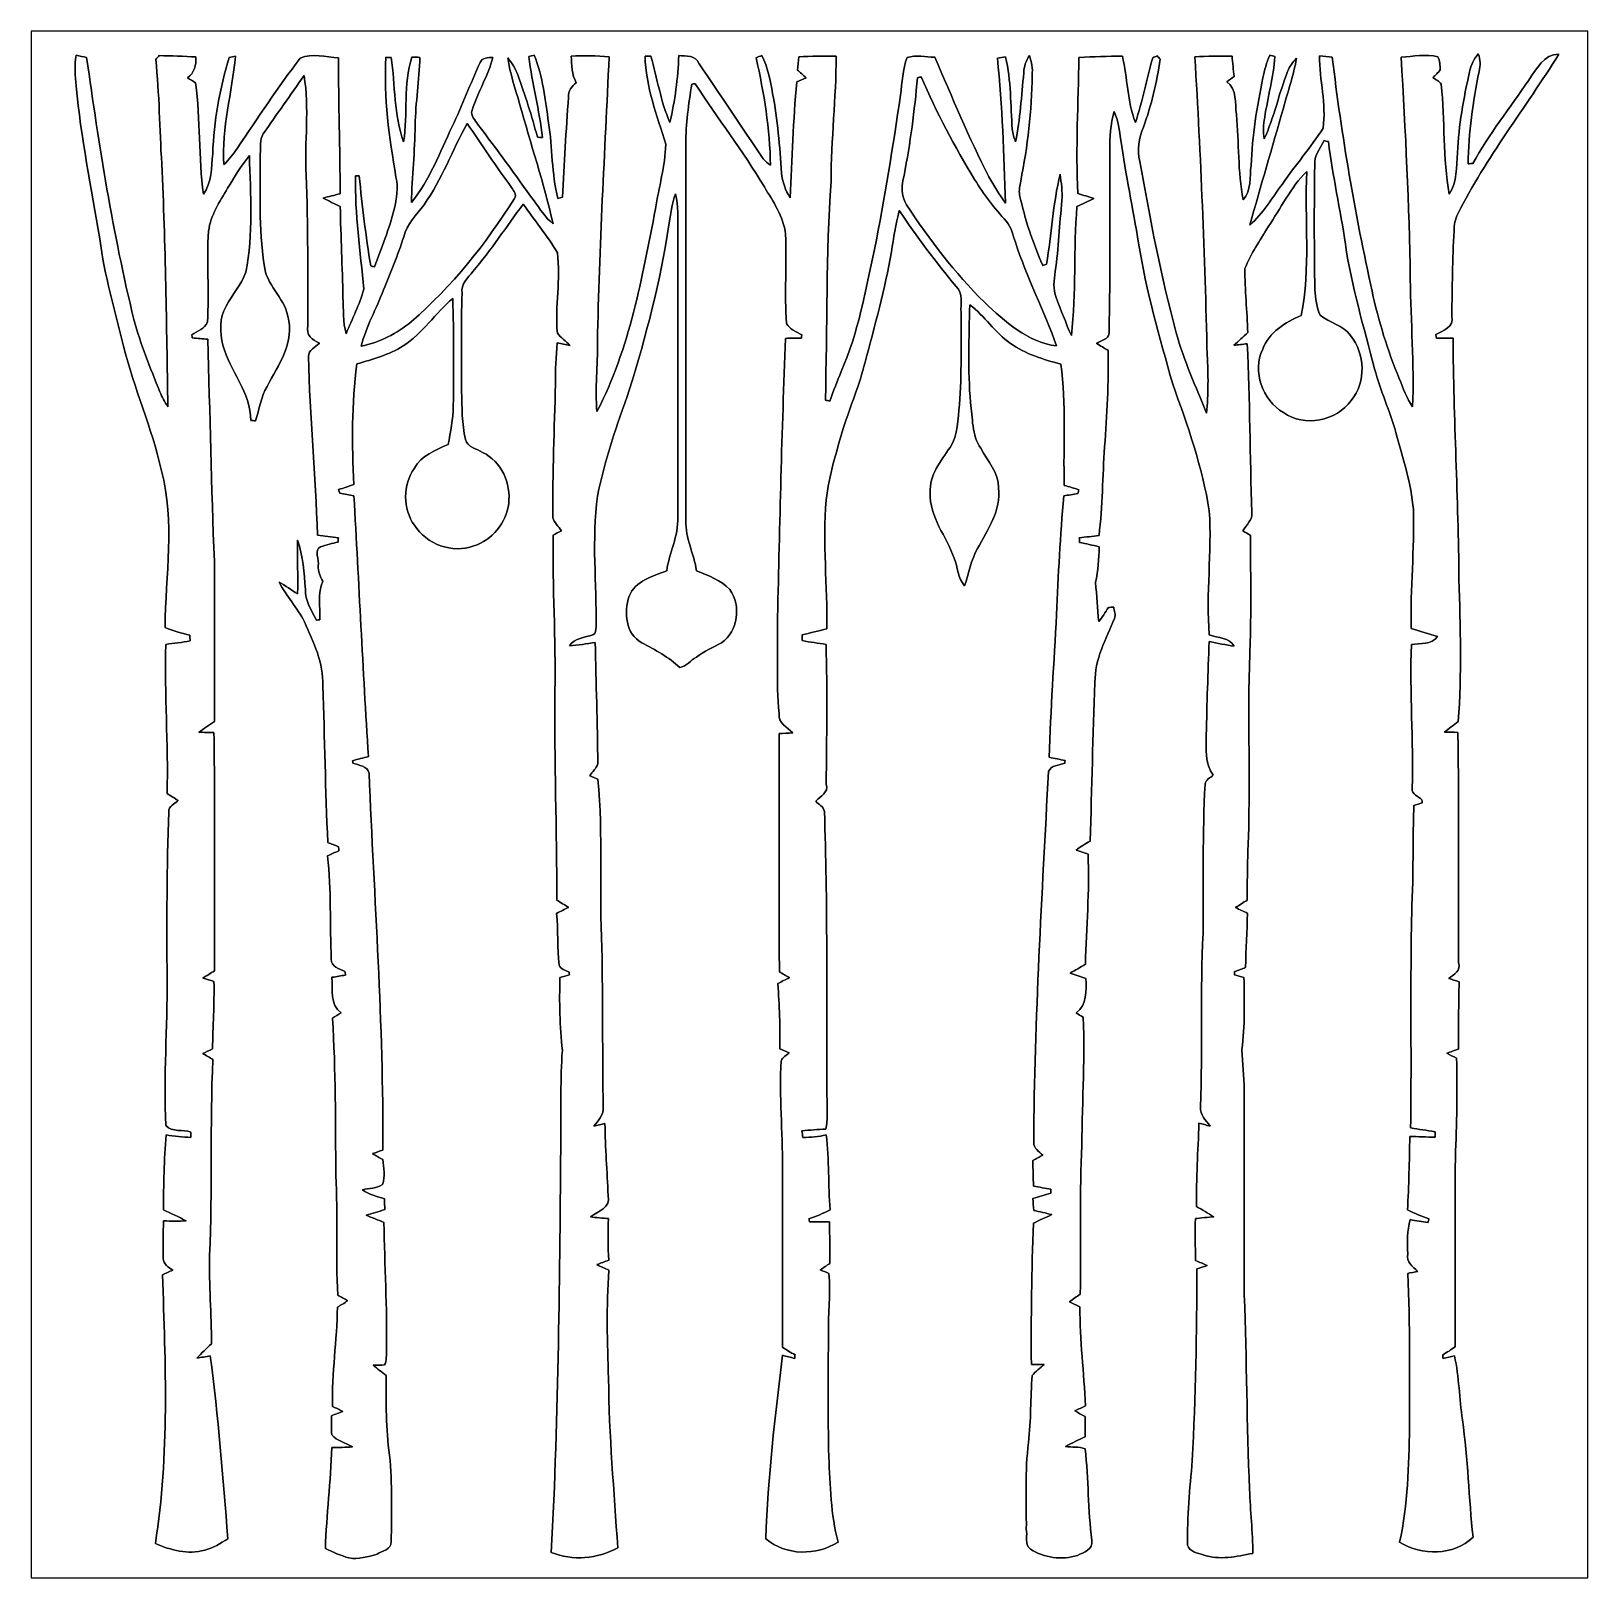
# Model space of a CAD drawing. Header units: centimetres. Extents: x -16.8 to 16.8, y -16.7 to 16.7.
import ezdxf

# ---------------------------------------------------------------- set-up
doc = ezdxf.new("R2010")
doc.units = ezdxf.units.CM
doc.header["$MEASUREMENT"] = 0
doc.layers.add('Layer 1', color=7, linetype='Continuous')

msp = doc.modelspace()

# ---------------------------------------------------------------- linework, layer by layer
at = {"layer": 'Layer 1', "color": 7}
for points, knots in [([(-16.77458, 16.66875), (-16.77458, 16.66875), (16.77458, 16.66875), (16.77458, 16.66875), (16.77458, 16.66875), (16.77458, 16.66875), (16.77458, -16.66875), (16.77458, -16.66875), (16.77458, -16.66875), (16.77458, -16.66875), (-16.77458, -16.66875), (-16.77458, -16.66875), (-16.77458, -16.66875), (-16.77458, -16.66875), (-16.77458, 16.66875), (-16.77458, 16.66875), (-16.77458, 16.66875), (-16.77458, 16.66875), (-16.77458, 16.66875), (-16.77458, 16.66875)], [0, 0, 0, 0, 0.16666667, 0.16666667, 0.16666667, 0.16666667, 0.33333333, 0.33333333, 0.33333333, 0.33333333, 0.5, 0.5, 0.5, 0.5, 0.66666667, 0.66666667, 0.66666667, 0.66666667, 1, 1, 1, 1]), ([(15.49929, 15.6143), (15.09748, 15.01669), (14.64663, 14.44942), (14.29879, 13.81725), (14.29879, 13.81725), (14.27304, 13.81513), (14.22153, 13.8109), (14.19542, 13.80843), (14.19542, 13.80843), (14.19437, 14.47976), (14.30302, 15.14334), (14.43002, 15.80021), (14.43002, 15.80021), (14.46354, 15.92686), (14.46248, 16.05703), (14.41379, 16.17804), (14.41379, 16.17804), (14.31643, 16.06973), (14.25399, 15.93497), (14.22365, 15.79316), (14.22365, 15.79316), (14.09841, 15.21777), (13.98834, 14.6364), (13.96541, 14.04691), (13.96541, 14.04691), (13.9386, 13.74528), (13.96153, 13.41437), (13.78585, 13.15156), (13.78585, 13.15156), (13.64756, 13.93507), (13.6966, 14.73553), (13.6144, 15.52469), (13.6144, 15.52469), (13.57418, 15.59419), (13.49375, 15.62382), (13.43131, 15.66862), (13.43131, 15.66862), (13.4874, 15.72048), (13.54914, 15.76881), (13.59323, 15.83302), (13.59323, 15.83302), (13.58759, 15.92827), (13.59041, 16.03163), (13.54243, 16.11771), (13.54243, 16.11771), (13.28526, 16.18439), (13.01221, 16.11736), (12.75045, 16.10854), (12.75045, 16.10854), (12.84534, 14.51469), (12.92296, 12.91943), (12.948, 11.3224), (12.948, 11.3224), (12.95753, 10.40518), (13.03408, 9.4869), (12.9981, 8.57003), (12.9981, 8.57003), (12.8711, 8.75841), (12.79313, 8.97326), (12.70952, 9.18316), (12.70952, 9.18316), (12.45482, 9.78994), (12.26397, 10.42211), (12.12427, 11.06452), (12.12427, 11.06452), (11.75526, 12.72928), (11.46881, 14.41309), (11.26631, 16.10572), (11.26631, 16.10572), (11.17494, 16.11771), (11.08357, 16.129), (10.9922, 16.13676), (10.9922, 16.13676), (10.98691, 15.61536), (11.14496, 15.09712), (11.06664, 14.57748), (11.06664, 14.57748), (10.80241, 14.15838), (10.4715, 13.78373), (10.1921, 13.37381), (10.1921, 13.37381), (9.96527, 13.07183), (9.77194, 12.7381), (9.4869, 12.48516), (9.4869, 12.48516), (9.72785, 13.32653), (9.96985, 14.16756), (10.21221, 15.00822), (10.21221, 15.00822), (10.30746, 15.36629), (10.43693, 15.71625), (10.49549, 16.08314), (10.49549, 16.08314), (10.41894, 15.99847), (10.3445, 15.90887), (10.30429, 15.80092), (10.30429, 15.80092), (10.1152, 15.32255), (10.01395, 14.81243), (9.79911, 14.34394), (9.79911, 14.34394), (9.76877, 14.49881), (9.78253, 14.65651), (9.80969, 14.81067), (9.80969, 14.81067), (9.87954, 15.24811), (9.99455, 15.67815), (10.03194, 16.12053), (10.03194, 16.12053), (10.00407, 16.12724), (9.94833, 16.14064), (9.92011, 16.14734), (9.92011, 16.14734), (9.85061, 15.99177), (9.80334, 15.82737), (9.77194, 15.66016), (9.77194, 15.66016), (9.64036, 15.03927), (9.54158, 14.40956), (9.51653, 13.77456), (9.51653, 13.77456), (9.48514, 13.52832), (9.52535, 13.2334), (9.34544, 13.03337), (9.34544, 13.03337), (9.22479, 13.63733), (9.26253, 14.25998), (9.20044, 14.87135), (9.20044, 14.87135), (9.1627, 15.10453), (9.22267, 15.42274), (8.9916, 15.57267), (8.9916, 15.57267), (9.04452, 15.61077), (9.09708, 15.64922), (9.14964, 15.68803), (9.14964, 15.68803), (9.13483, 15.83584), (9.12107, 15.98401), (9.1059, 16.13182), (9.1059, 16.13182), (8.83814, 16.13288), (8.57109, 16.12829), (8.30439, 16.11383), (8.30439, 16.11383), (8.43562, 13.97282), (8.51782, 11.82934), (8.57109, 9.68516), (8.57109, 9.68516), (8.59719, 9.26818), (8.59402, 8.84908), (8.55662, 8.4328), (8.55662, 8.4328), (8.33014, 9.00677), (8.06485, 9.56769), (7.90469, 10.16564), (7.90469, 10.16564), (7.57061, 11.38061), (7.34342, 12.62133), (7.11659, 13.85958), (7.11659, 13.85958), (7.05203, 14.10758), (7.10353, 14.36652), (7.19667, 14.59936), (7.19667, 14.59936), (7.37023, 15.07278), (7.48065, 15.56632), (7.56073, 16.06303), (7.56073, 16.06303), (7.53674, 16.08702), (7.51346, 16.11101), (7.49018, 16.135), (7.49018, 16.135), (7.45913, 16.1223), (7.42809, 16.10924), (7.39775, 16.09654), (7.39775, 16.09654), (7.26511, 15.63405), (7.17832, 15.15886), (7.02345, 14.70237), (7.02345, 14.70237), (6.84812, 15.15851), (6.85447, 15.6591), (6.74194, 16.13112), (6.74194, 16.13112), (6.42973, 16.12971), (6.11822, 16.11701), (5.80672, 16.10395), (5.80672, 16.10395), (5.78802, 15.12499), (5.73899, 14.14568), (5.78132, 13.16637), (5.78132, 13.16637), (5.8988, 13.13427), (6.01627, 13.1004), (6.13092, 13.05913), (6.13092, 13.05913), (6.00992, 13.00057), (5.8868, 12.94659), (5.76404, 12.89156), (5.76404, 12.89156), (5.68643, 11.96693), (5.75557, 11.03313), (5.64444, 10.11096), (5.64444, 10.11096), (5.52132, 10.37766), (5.42008, 10.65389), (5.31389, 10.92764), (5.31389, 10.92764), (5.24087, 11.10544), (5.27297, 11.30406), (5.29766, 11.48786), (5.29766, 11.48786), (5.37175, 11.9955), (5.38692, 12.50915), (5.43983, 13.01891), (5.43983, 13.01891), (5.455, 13.20871), (5.42572, 13.39885), (5.40032, 13.58653), (5.40032, 13.58653), (5.24933, 12.94941), (5.21088, 12.29078), (5.11104, 11.64414), (5.11104, 11.64414), (5.08952, 11.63673), (5.04719, 11.62226), (5.02567, 11.61486), (5.02567, 11.61486), (4.81436, 12.10663), (4.63973, 12.61674), (4.52896, 13.14097), (4.52896, 13.14097), (4.50674, 13.2394), (4.53672, 13.33923), (4.55224, 13.43625), (4.55224, 13.43625), (4.69724, 14.18766), (4.79601, 14.95002), (4.79672, 15.71625), (4.79672, 15.71625), (4.81401, 15.86089), (4.79354, 16.00588), (4.73886, 16.13994), (4.73886, 16.13994), (4.66443, 16.03022), (4.61962, 15.90322), (4.61786, 15.76917), (4.61786, 15.76917), (4.56918, 15.27316), (4.53849, 14.77398), (4.44253, 14.28432), (4.44253, 14.28432), (4.41007, 14.37111), (4.37656, 14.45966), (4.36915, 14.55279), (4.36915, 14.55279), (4.33423, 15.07278), (4.3434, 15.60019), (4.22734, 16.11136), (4.22734, 16.11136), (4.16701, 16.10395), (4.10774, 16.0969), (4.04812, 16.08949), (4.04812, 16.08949), (4.15996, 15.0495), (4.18783, 14.00422), (4.22204, 12.95964), (4.22204, 12.95964), (4.09399, 13.14415), (3.97263, 13.33359), (3.86644, 13.5315), (3.86644, 13.5315), (3.43323, 14.36934), (3.0794, 15.24388), (2.6984, 16.10572), (2.6984, 16.10572), (2.50119, 16.11771), (2.29835, 16.15228), (2.10397, 16.10254), (2.10397, 16.10254), (2.00731, 15.84219), (2.00096, 15.56032), (1.96003, 15.28833), (1.96003, 15.28833), (1.79881, 14.17708), (1.62207, 13.06724), (1.40194, 11.96552), (1.40194, 11.96552), (1.20932, 11.07828), (1.05339, 10.17094), (0.68368, 9.33556), (0.68368, 9.33556), (0.59549, 9.12424), (0.51647, 8.9094), (0.43603, 8.69491), (0.43603, 8.69491), (0.4124, 8.6995), (0.36513, 8.70902), (0.34149, 8.71361), (0.34149, 8.71361), (0.38347, 10.28524), (0.35701, 11.85827), (0.46426, 13.42778), (0.46426, 13.42778), (0.46743, 14.33089), (0.57468, 15.23012), (0.57326, 16.13253), (0.57326, 16.13253), (0.30586, 16.13394), (0.03916, 16.12759), (-0.22754, 16.11348), (-0.22754, 16.11348), (-0.23813, 16.01929), (-0.25294, 15.92545), (-0.26176, 15.8309), (-0.26176, 15.8309), (-0.19897, 15.77446), (-0.13511, 15.71907), (-0.07373, 15.66051), (-0.07373, 15.66051), (-0.14005, 15.63229), (-0.20673, 15.60477), (-0.27305, 15.5769), (-0.27305, 15.5769), (-0.3556, 14.74576), (-0.37006, 13.91038), (-0.41451, 13.07747), (-0.41451, 13.07747), (-0.51753, 13.23763), (-0.58808, 13.41896), (-0.60043, 13.61052), (-0.60043, 13.61052), (-0.64206, 14.18484), (-0.68792, 14.76022), (-0.79446, 15.32714), (-0.79446, 15.32714), (-0.84878, 15.60442), (-0.89535, 15.89123), (-1.02905, 16.14417), (-1.02905, 16.14417), (-1.06927, 16.12724), (-1.10913, 16.11066), (-1.149, 16.09407), (-1.149, 16.09407), (-0.97825, 15.33278), (-0.85549, 14.55843), (-0.84032, 13.77703), (-0.84032, 13.77703), (-0.89676, 13.82007), (-0.95744, 13.86099), (-0.99942, 13.9192), (-0.99942, 13.9192), (-1.46861, 14.59512), (-1.90676, 15.29186), (-2.3809, 15.9639), (-2.3809, 15.9639), (-2.44475, 16.15264), (-2.66312, 16.13323), (-2.81693, 16.14029), (-2.81693, 16.14029), (-2.83069, 15.65487), (-2.9023, 15.17121), (-3.00778, 14.69778), (-3.00778, 14.69778), (-3.21169, 15.15216), (-3.27554, 15.6531), (-3.41983, 16.12724), (-3.41983, 16.12724), (-3.4611, 16.12724), (-3.50238, 16.12724), (-3.5433, 16.12724), (-3.5433, 16.12724), (-3.5306, 15.46966), (-3.28366, 14.85159), (-3.09774, 14.23035), (-3.09774, 14.23035), (-3.11079, 13.7608), (-3.25014, 13.30254), (-3.31752, 12.83864), (-3.31752, 12.83864), (-3.61103, 11.3538), (-3.87315, 9.82945), (-4.57976, 8.47302), (-4.57976, 8.47302), (-4.6288, 8.96973), (-4.56071, 9.4682), (-4.56988, 9.96597), (-4.56988, 9.96597), (-4.53143, 12.01632), (-4.41184, 14.06384), (-4.31765, 16.11207), (-4.31765, 16.11207), (-4.58858, 16.14523), (-4.86269, 16.13288), (-5.13468, 16.13217), (-5.13468, 16.13217), (-5.12198, 15.93744), (-5.12374, 15.73177), (-5.02744, 15.55679), (-5.02744, 15.55679), (-5.12163, 15.47883), (-5.201, 15.38217), (-5.19183, 15.24741), (-5.19183, 15.24741), (-5.25286, 14.5288), (-5.27544, 13.80702), (-5.32518, 13.08735), (-5.32518, 13.08735), (-5.34988, 13.08171), (-5.39997, 13.07042), (-5.42466, 13.06477), (-5.42466, 13.06477), (-5.55907, 13.59852), (-5.53896, 14.15274), (-5.62187, 14.6939), (-5.62187, 14.6939), (-5.69807, 15.18285), (-5.74393, 15.68626), (-5.93196, 16.1484), (-5.93196, 16.1484), (-5.96053, 16.14135), (-6.01768, 16.12724), (-6.04626, 16.12018), (-6.04626, 16.12018), (-5.97782, 15.53351), (-5.81836, 14.96095), (-5.75628, 14.37322), (-5.75628, 14.37322), (-5.78309, 14.37534), (-5.83706, 14.37993), (-5.86387, 14.3824), (-5.86387, 14.3824), (-5.98558, 14.83536), (-6.12316, 15.28445), (-6.28615, 15.72401), (-6.28615, 15.72401), (-6.33448, 15.85983), (-6.41068, 15.98401), (-6.50381, 16.09337), (-6.50381, 16.09337), (-6.45513, 15.754), (-6.33695, 15.43015), (-6.24664, 15.10101), (-6.24664, 15.10101), (-6.01169, 14.23811), (-5.72135, 13.39003), (-5.52732, 12.51691), (-5.52732, 12.51691), (-5.69489, 12.65202), (-5.80884, 12.83758), (-5.93584, 13.00797), (-5.93584, 13.00797), (-6.33448, 13.56113), (-6.73135, 14.11534), (-7.14657, 14.65615), (-7.14657, 14.65615), (-7.20443, 14.7447), (-7.31414, 14.84665), (-7.27251, 14.96589), (-7.27251, 14.96589), (-7.14234, 15.35254), (-6.93103, 15.70884), (-6.82166, 16.10325), (-6.82166, 16.10325), (-6.92573, 16.09337), (-7.05661, 16.10466), (-7.09789, 15.98965), (-7.09789, 15.98965), (-7.31203, 15.53739), (-7.47818, 15.06396), (-7.69902, 14.61452), (-7.69902, 14.61452), (-7.96713, 14.05572), (-8.18339, 13.45953), (-8.58026, 12.97552), (-8.58026, 12.97552), (-8.56227, 13.5315), (-8.50583, 14.08536), (-8.49912, 14.64204), (-8.49912, 14.64204), (-8.48889, 15.13064), (-8.41022, 15.615), (-8.39717, 16.10289), (-8.39717, 16.10289), (-8.45467, 16.10466), (-8.51182, 16.10642), (-8.56897, 16.10783), (-8.56897, 16.10783), (-8.76053, 15.51693), (-8.65293, 14.88828), (-8.74642, 14.28397), (-8.74642, 14.28397), (-8.9602, 14.86323), (-8.92739, 15.49859), (-9.01312, 16.10289), (-9.01312, 16.10289), (-9.0424, 16.10325), (-9.10096, 16.10395), (-9.12989, 16.10431), (-9.12989, 16.10431), (-9.18034, 15.23859), (-9.05686, 14.37534), (-8.91223, 13.52409), (-8.91223, 13.52409), (-8.86001, 13.29372), (-8.89423, 13.05525), (-8.94786, 12.82841), (-8.94786, 12.82841), (-9.06004, 12.40508), (-9.22232, 11.99797), (-9.37542, 11.58875), (-9.37542, 11.58875), (-9.39553, 11.59334), (-9.4361, 11.60251), (-9.45621, 11.60745), (-9.45621, 11.60745), (-9.55887, 12.25197), (-9.64741, 12.89932), (-9.70174, 13.54984), (-9.70174, 13.54984), (-9.7222, 13.54984), (-9.76313, 13.54984), (-9.78359, 13.54984), (-9.78359, 13.54984), (-9.80228, 12.7314), (-9.67987, 11.91824), (-9.60402, 11.10686), (-9.60402, 11.10686), (-9.69998, 10.7763), (-9.85379, 10.46268), (-9.9882, 10.14659), (-9.9882, 10.14659), (-10.05593, 10.40165), (-10.03829, 10.66906), (-10.05452, 10.92976), (-10.05452, 10.92976), (-10.06863, 11.58275), (-10.09932, 12.23469), (-10.11379, 12.88732), (-10.11379, 12.88732), (-10.23691, 12.94836), (-10.36073, 13.00727), (-10.48173, 13.07183), (-10.48173, 13.07183), (-10.36108, 13.10393), (-10.23867, 13.13321), (-10.11731, 13.16249), (-10.11731, 13.16249), (-10.11202, 14.13933), (-10.15294, 15.11582), (-10.1533, 16.09302), (-10.1533, 16.09302), (-10.41964, 16.11101), (-10.72198, 16.20097), (-10.97351, 16.08878), (-10.97351, 16.08878), (-11.45505, 15.45907), (-11.89284, 14.79409), (-12.33593, 14.13651), (-12.33593, 14.13651), (-12.42413, 14.01657), (-12.51021, 13.89309), (-12.62168, 13.79396), (-12.62168, 13.79396), (-12.67213, 14.58383), (-12.43965, 15.34936), (-12.37192, 16.12935), (-12.37192, 16.12935), (-12.41601, 16.12018), (-12.46046, 16.11101), (-12.50456, 16.10148), (-12.50456, 16.10148), (-12.70988, 15.42803), (-12.83547, 14.72847), (-12.86228, 14.02433), (-12.86228, 14.02433), (-12.88979, 13.72976), (-12.8778, 13.40309), (-13.05948, 13.15261), (-13.05948, 13.15261), (-13.17484, 13.94707), (-13.11839, 14.75634), (-13.23234, 15.55115), (-13.23234, 15.55115), (-13.28455, 15.59595), (-13.34594, 15.62664), (-13.4045, 15.66122), (-13.4045, 15.66122), (-13.26021, 15.76493), (-13.21506, 15.9385), (-13.22317, 16.11136), (-13.22317, 16.11136), (-13.48634, 16.12865), (-13.74987, 16.13641), (-14.01339, 16.14099), (-14.01339, 16.14099), (-14.03879, 16.11383), (-14.06454, 16.08631), (-14.08994, 16.0588), (-14.08994, 16.0588), (-14.00845, 15.31197), (-14.0081, 14.55949), (-13.96012, 13.81019), (-13.96012, 13.81019), (-13.87369, 12.06571), (-13.85782, 10.31946), (-13.82783, 8.57356), (-13.82783, 8.57356), (-13.89309, 8.67622), (-13.95554, 8.7817), (-14.00069, 8.89459), (-14.00069, 8.89459), (-14.20671, 9.40717), (-14.41979, 9.9187), (-14.55843, 10.45457), (-14.55843, 10.45457), (-15.01846, 12.3123), (-15.30844, 14.20566), (-15.57831, 16.09866), (-15.57831, 16.09866), (-15.65346, 16.11524), (-15.72824, 16.13253), (-15.80374, 16.14876), (-15.80374, 16.14876), (-15.84889, 15.92933), (-15.82067, 15.70461), (-15.80586, 15.48342), (-15.80586, 15.48342), (-15.70143, 14.37605), (-15.47601, 13.28561), (-15.29539, 12.18953), (-15.29539, 12.18953), (-15.19308, 11.40566), (-14.97224, 10.64542), (-14.78068, 9.88025), (-14.78068, 9.88025), (-14.56196, 8.96937), (-14.16403, 8.11177), (-13.96753, 7.19455), (-13.96753, 7.19455), (-13.66626, 6.09036), (-13.88251, 4.94171), (-13.88886, 3.81635), (-13.88886, 3.81635), (-13.71706, 3.74156), (-13.53538, 3.69499), (-13.35405, 3.64949), (-13.35405, 3.64949), (-13.35229, 3.6195), (-13.34946, 3.55988), (-13.3477, 3.52989), (-13.3477, 3.52989), (-13.52056, 3.48968), (-13.69801, 3.47521), (-13.87334, 3.45052), (-13.87334, 3.45052), (-13.90086, 2.37913), (-13.81795, 1.30881), (-13.843, 0.23671), (-13.843, 0.23671), (-13.76327, 0.18591), (-13.6839, 0.13441), (-13.60417, 0.08326), (-13.60417, 0.08326), (-13.6839, 0.01623), (-13.81407, -0.03351), (-13.80913, -0.15699), (-13.80913, -0.15699), (-13.85111, -1.35643), (-13.85147, -2.55693), (-13.84547, -3.75708), (-13.84547, -3.75708), (-13.83242, -4.81224), (-13.9259, -5.8674), (-13.87052, -6.92221), (-13.87052, -6.92221), (-13.73752, -7.0672), (-13.50151, -7.00405), (-13.32936, -7.05944), (-13.32936, -7.05944), (-13.32971, -7.09859), (-13.33006, -7.13775), (-13.33077, -7.17726), (-13.33077, -7.17726), (-13.50963, -7.16739), (-13.68813, -7.14728), (-13.86558, -7.12188), (-13.86558, -7.12188), (-13.90826, -7.65881), (-13.92273, -8.1975), (-13.92202, -8.73654), (-13.92202, -8.73654), (-13.7608, -8.81697), (-13.59394, -8.88753), (-13.43484, -8.97326), (-13.43484, -8.97326), (-13.59606, -8.98525), (-13.75798, -8.97819), (-13.9192, -8.97537), (-13.9192, -8.97537), (-13.92873, -9.24489), (-13.93543, -9.51406), (-13.92978, -9.78394), (-13.92978, -9.78394), (-13.92837, -9.90847), (-13.81372, -9.9755), (-13.722, -10.03582), (-13.722, -10.03582), (-13.79679, -10.06828), (-13.87122, -10.10179), (-13.9446, -10.13742), (-13.9446, -10.13742), (-13.8751, -12.06676), (-13.79679, -14.01657), (-14.09629, -15.93144), (-14.09629, -15.93144), (-13.76221, -16.07044), (-13.39427, -16.1738), (-13.03373, -16.07009), (-13.03373, -16.07009), (-12.84817, -16.03516), (-12.69365, -15.92404), (-12.53772, -15.82596), (-12.53772, -15.82596), (-12.63297, -14.50869), (-12.74657, -13.19248), (-12.91273, -11.88226), (-12.91273, -11.88226), (-13.00833, -11.8999), (-13.10428, -11.91824), (-13.20059, -11.93271), (-13.20059, -11.93271), (-13.10499, -11.82158), (-12.99422, -11.72492), (-12.88838, -11.62403), (-12.88838, -11.62403), (-12.88591, -10.98832), (-12.94518, -10.35438), (-12.92789, -9.71867), (-12.92789, -9.71867), (-12.86263, -8.31109), (-12.92437, -6.90139), (-12.85734, -5.49381), (-12.85734, -5.49381), (-12.91202, -5.46241), (-13.02138, -5.40032), (-13.07606, -5.36893), (-13.07606, -5.36893), (-13.00586, -5.33471), (-12.9353, -5.3019), (-12.86475, -5.26838), (-12.86475, -5.26838), (-12.85734, -4.78367), (-12.82524, -4.29966), (-12.83406, -3.81459), (-12.83406, -3.81459), (-12.91414, -3.78989), (-12.99386, -3.76555), (-13.07394, -3.74121), (-13.07394, -3.74121), (-12.99034, -3.68829), (-12.90567, -3.63714), (-12.82241, -3.58352), (-12.82241, -3.58352), (-12.83229, -1.87113), (-12.80654, -0.1584), (-12.83617, 1.55363), (-12.83617, 1.55363), (-12.94342, 1.55293), (-13.05207, 1.55681), (-13.15896, 1.55504), (-13.15896, 1.55504), (-13.04996, 1.63548), (-12.93707, 1.71062), (-12.82559, 1.78717), (-12.82559, 1.78717), (-12.82347, 2.93758), (-12.81889, 4.08834), (-12.82629, 5.2391), (-12.82629, 5.2391), (-12.89297, 6.83542), (-12.91731, 8.4328), (-12.96952, 10.02947), (-12.96952, 10.02947), (-13.07994, 10.03794), (-13.19071, 10.04746), (-13.30078, 10.05593), (-13.30078, 10.05593), (-13.30396, 10.07357), (-13.31031, 10.10885), (-13.31313, 10.12649), (-13.31313, 10.12649), (-13.19071, 10.19916), (-13.03549, 10.25666), (-12.97552, 10.39495), (-12.97552, 10.39495), (-12.92966, 11.049), (-13.00198, 11.70623), (-12.94906, 12.36027), (-12.94906, 12.36027), (-12.91061, 12.70459), (-12.70882, 12.99069), (-12.54054, 13.28138), (-12.54054, 13.28138), (-12.3952, 13.52374), (-12.24986, 13.76821), (-12.071, 13.98764), (-12.071, 13.98764), (-12.04736, 13.1512), (-11.98527, 12.29854), (-12.14684, 11.47163), (-12.14684, 11.47163), (-12.24386, 11.20493), (-12.44529, 10.99185), (-12.57088, 10.73856), (-12.57088, 10.73856), (-12.72858, 10.48985), (-12.69471, 10.17517), (-12.64356, 9.89894), (-12.64356, 9.89894), (-12.48057, 9.34226), (-12.04983, 8.87659), (-12.03784, 8.27476), (-12.03784, 8.27476), (-12.01244, 8.27405), (-11.96128, 8.27229), (-11.93588, 8.27123), (-11.93588, 8.27123), (-11.85863, 8.51958), (-11.81947, 8.7824), (-11.69, 9.011), (-11.69, 9.011), (-11.43988, 9.47455), (-11.08675, 9.97197), (-11.24162, 10.52865), (-11.24162, 10.52865), (-11.32628, 10.93646), (-11.71716, 11.20105), (-11.75103, 11.62826), (-11.75103, 11.62826), (-11.87415, 12.4206), (-11.83428, 13.22564), (-11.8364, 14.02397), (-11.8364, 14.02397), (-11.81488, 14.16367), (-11.85721, 14.32842), (-11.77149, 14.4526), (-11.77149, 14.4526), (-11.48221, 14.87487), (-11.18553, 15.29221), (-10.89237, 15.71202), (-10.89237, 15.71202), (-10.77313, 15.00505), (-10.88708, 14.27797), (-10.84792, 13.56431), (-10.84792, 13.56431), (-10.79747, 12.48269), (-10.82252, 11.40037), (-10.80805, 10.3184), (-10.80805, 10.3184), (-10.86379, 10.12225), (-10.70892, 10.01219), (-10.56358, 9.93987), (-10.56358, 9.93987), (-10.65424, 9.85908), (-10.79606, 9.79311), (-10.79818, 9.65376), (-10.79818, 9.65376), (-10.76572, 8.36895), (-10.65001, 7.08766), (-10.60238, 5.80355), (-10.60238, 5.80355), (-10.45316, 5.78379), (-10.30358, 5.76615), (-10.154, 5.74675), (-10.154, 5.74675), (-10.15506, 5.71712), (-10.15647, 5.68748), (-10.15788, 5.6575), (-10.15788, 5.6575), (-10.28383, 5.62434), (-10.41259, 5.60035), (-10.535, 5.55519), (-10.535, 5.55519), (-10.69234, 5.49593), (-10.55405, 5.26556), (-10.5918, 5.14667), (-10.5918, 5.14667), (-10.59392, 5.02532), (-10.5477, 4.91243), (-10.48491, 4.81083), (-10.48491, 4.81083), (-10.60485, 4.55154), (-10.5477, 4.25944), (-10.55017, 3.98357), (-10.55017, 3.98357), (-10.56922, 3.9811), (-10.60732, 3.97581), (-10.62637, 3.97334), (-10.62637, 3.97334), (-10.72868, 4.18536), (-10.87861, 4.38856), (-10.86062, 4.63656), (-10.86062, 4.63656), (-10.89519, 4.99216), (-10.91283, 5.35587), (-11.03559, 5.69454), (-11.03559, 5.69454), (-11.04053, 5.31036), (-11.02219, 4.92619), (-11.03171, 4.54166), (-11.03171, 4.54166), (-11.16718, 4.62139), (-11.29242, 4.71699), (-11.42929, 4.7946), (-11.42929, 4.7946), (-11.27831, 4.4891), (-11.03101, 4.24251), (-10.88425, 3.93418), (-10.88425, 3.93418), (-10.68529, 3.50061), (-10.47291, 3.04624), (-10.4902, 2.55799), (-10.4902, 2.55799), (-10.44716, 1.43263), (-10.43587, 0.30621), (-10.38049, -0.81844), (-10.38049, -0.81844), (-10.30323, -0.84914), (-10.22597, -0.87912), (-10.14836, -0.90981), (-10.14836, -0.90981), (-10.1473, -0.93169), (-10.14554, -0.97543), (-10.14448, -0.99695), (-10.14448, -0.99695), (-10.22491, -1.03293), (-10.30534, -1.06927), (-10.38437, -1.10808), (-10.38437, -1.10808), (-10.30746, -1.8475), (-10.33392, -2.59256), (-10.30746, -3.3341), (-10.30746, -3.3341), (-10.31099, -3.4985), (-10.13072, -3.54118), (-10.01254, -3.59974), (-10.01254, -3.59974), (-10.00936, -3.61915), (-10.00337, -3.6576), (-10.00019, -3.677), (-10.00019, -3.677), (-10.09756, -3.69076), (-10.19387, -3.7084), (-10.29088, -3.72463), (-10.29088, -3.72463), (-10.27359, -3.98745), (-10.34203, -4.31553), (-10.09509, -4.49121), (-10.09509, -4.49121), (-10.15683, -4.52826), (-10.21856, -4.56671), (-10.27924, -4.60551), (-10.27924, -4.60551), (-10.2108, -5.73229), (-10.21398, -6.86223), (-10.20974, -7.99077), (-10.20974, -7.99077), (-10.15753, -8.85225), (-10.2168, -9.7155), (-10.1667, -10.57769), (-10.1667, -10.57769), (-10.09615, -10.61438), (-10.02524, -10.65107), (-9.95786, -10.69446), (-9.95786, -10.69446), (-10.02171, -10.75231), (-10.10003, -10.79077), (-10.17517, -10.83204), (-10.17517, -10.83204), (-10.18081, -11.54853), (-10.30005, -12.25867), (-10.27994, -12.97623), (-10.27994, -12.97623), (-10.2048, -13.00903), (-10.13001, -13.04396), (-10.05664, -13.08171), (-10.05664, -13.08171), (-10.13742, -13.1131), (-10.21891, -13.14344), (-10.30005, -13.17343), (-10.30005, -13.17343), (-10.30393, -13.31066), (-10.30887, -13.4493), (-10.29758, -13.58688), (-10.29758, -13.58688), (-10.17693, -13.71388), (-10.00019, -13.76292), (-9.85026, -13.84547), (-9.85026, -13.84547), (-9.99843, -13.85711), (-10.14765, -13.85958), (-10.29617, -13.8617), (-10.29617, -13.8617), (-10.31346, -14.58877), (-10.414, -15.31056), (-10.43129, -16.03763), (-10.43129, -16.03763), (-10.26724, -16.11312), (-10.10179, -16.18686), (-9.92823, -16.24012), (-9.92823, -16.24012), (-9.72326, -16.27364), (-9.51265, -16.21614), (-9.31827, -16.15475), (-9.31827, -16.15475), (-9.20327, -16.09372), (-9.01665, -16.05562), (-9.01665, -15.89334), (-9.01665, -15.89334), (-9.00289, -15.27034), (-8.99301, -14.64416), (-9.04804, -14.02292), (-9.04804, -14.02292), (-9.13659, -13.45565), (-9.12107, -12.87992), (-9.12636, -12.30806), (-9.12636, -12.30806), (-9.21914, -12.23186), (-9.31263, -12.1599), (-9.40329, -12.08229), (-9.40329, -12.08229), (-9.32109, -12.08052), (-9.23749, -12.09075), (-9.15599, -12.07488), (-9.15599, -12.07488), (-9.09849, -11.98527), (-9.13059, -11.85968), (-9.11437, -11.7662), (-9.11437, -11.7662), (-9.10167, -10.8458), (-9.15882, -9.92646), (-9.17011, -9.00606), (-9.17011, -9.00606), (-9.29816, -8.95597), (-9.42587, -8.90482), (-9.55322, -8.85366), (-9.55322, -8.85366), (-9.42093, -8.81062), (-9.28723, -8.77217), (-9.15423, -8.7316), (-9.15423, -8.7316), (-9.15564, -8.67269), (-9.15776, -8.55521), (-9.15882, -8.4963), (-9.15882, -8.4963), (-9.32427, -8.44797), (-9.49396, -8.40599), (-9.63613, -8.30439), (-9.63613, -8.30439), (-9.4936, -8.26558), (-9.32109, -8.28604), (-9.20433, -8.18832), (-9.20433, -8.18832), (-9.13624, -8.01652), (-9.17787, -7.82884), (-9.19268, -7.65104), (-9.19268, -7.65104), (-9.26924, -7.61083), (-9.34544, -7.57061), (-9.41917, -7.52546), (-9.41917, -7.52546), (-9.34403, -7.49864), (-9.26853, -7.47254), (-9.19304, -7.44749), (-9.19304, -7.44749), (-9.18139, -4.73745), (-9.3793, -2.032), (-9.49184, 0.67451), (-9.49184, 0.67451), (-9.52112, 0.83256), (-9.71868, 0.83926), (-9.83933, 0.89394), (-9.83933, 0.89394), (-9.84109, 0.90664), (-9.84462, 0.93169), (-9.84673, 0.94439), (-9.84673, 0.94439), (-9.73314, 0.97437), (-9.61884, 1.00118), (-9.5063, 1.03364), (-9.5063, 1.03364), (-9.62448, 2.90654), (-9.71162, 4.78155), (-9.81745, 6.65551), (-9.81745, 6.65551), (-9.91835, 6.67456), (-10.02065, 6.69325), (-10.12119, 6.71019), (-10.12119, 6.71019), (-10.1279, 6.72959), (-10.1413, 6.76804), (-10.14801, 6.78744), (-10.14801, 6.78744), (-10.03935, 6.82343), (-9.92999, 6.85871), (-9.82169, 6.8961), (-9.82169, 6.8961), (-9.86226, 7.76217), (-9.86966, 8.63565), (-9.75678, 9.49678), (-9.75678, 9.49678), (-9.41458, 9.59802), (-9.05933, 9.69045), (-8.75559, 9.88448), (-8.75559, 9.88448), (-8.33155, 10.15189), (-8.06697, 10.59251), (-7.68668, 10.9093), (-7.68668, 10.9093), (-7.66692, 10.13636), (-7.6641, 9.36272), (-7.6775, 8.58943), (-7.6775, 8.58943), (-7.67786, 8.30792), (-7.73571, 8.0324), (-7.78863, 7.75723), (-7.78863, 7.75723), (-8.06027, 7.64081), (-8.36613, 7.51981), (-8.515, 7.24676), (-8.515, 7.24676), (-8.769, 6.89398), (-8.76829, 6.37364), (-8.515, 6.02051), (-8.515, 6.02051), (-8.25394, 5.6074), (-7.69796, 5.4035), (-7.23512, 5.57177), (-7.23512, 5.57177), (-6.83683, 5.70195), (-6.53803, 6.0706), (-6.48229, 6.48406), (-6.48229, 6.48406), (-6.43431, 6.91656), (-6.63187, 7.40093), (-7.04638, 7.58543), (-7.04638, 7.58543), (-7.16703, 7.67574), (-7.38117, 7.69232), (-7.4108, 7.86906), (-7.4108, 7.86906), (-7.49794, 8.20667), (-7.48559, 8.56192), (-7.49794, 8.90729), (-7.49794, 8.90729), (-7.49124, 9.61284), (-7.51346, 10.31875), (-7.48841, 11.02395), (-7.48841, 11.02395), (-7.5184, 11.2201), (-7.35753, 11.34921), (-7.25382, 11.4868), (-7.25382, 11.4868), (-6.86329, 11.94894), (-6.53133, 12.45552), (-6.16973, 12.93954), (-6.16973, 12.93954), (-5.9242, 12.59099), (-5.65009, 12.26044), (-5.43313, 11.89249), (-5.43313, 11.89249), (-5.35693, 11.31817), (-5.48993, 10.73714), (-5.43384, 10.16), (-5.43384, 10.16), (-5.3534, 10.06087), (-5.25074, 9.9822), (-5.15796, 9.89436), (-5.15796, 9.89436), (-5.25216, 9.91059), (-5.34529, 9.92999), (-5.43842, 9.94974), (-5.43842, 9.94974), (-5.46135, 9.65376), (-5.48393, 9.35743), (-5.47441, 9.06004), (-5.47441, 9.06004), (-5.50016, 8.10119), (-5.53861, 7.14269), (-5.5312, 6.18349), (-5.5312, 6.18349), (-5.5051, 6.07166), (-5.40632, 5.99299), (-5.34705, 5.89774), (-5.34705, 5.89774), (-5.40561, 5.86705), (-5.46418, 5.83671), (-5.52238, 5.80637), (-5.52238, 5.80637), (-5.5439, 4.68771), (-5.46382, 3.57046), (-5.48534, 2.45181), (-5.48534, 2.45181), (-5.50298, 0.94756), (-5.44124, -0.55563), (-5.4483, -2.05952), (-5.4483, -2.05952), (-5.36363, -2.11173), (-5.27826, -2.16323), (-5.1943, -2.21686), (-5.1943, -2.21686), (-5.27932, -2.2606), (-5.36504, -2.30258), (-5.45006, -2.34668), (-5.45006, -2.34668), (-5.42184, -2.71745), (-5.4289, -3.08998), (-5.39644, -3.46075), (-5.39644, -3.46075), (-5.36857, -3.55318), (-5.25533, -3.56941), (-5.18195, -3.6135), (-5.18195, -3.6135), (-5.17913, -3.62797), (-5.17419, -3.65654), (-5.17137, -3.67101), (-5.17137, -3.67101), (-5.24051, -3.68935), (-5.30931, -3.70805), (-5.3781, -3.7271), (-5.3781, -3.7271), (-5.39256, -4.25238), (-5.3848, -4.77908), (-5.32624, -5.3019), (-5.32624, -5.3019), (-5.37316, -5.91326), (-5.35199, -6.52674), (-5.35834, -7.13916), (-5.35834, -7.13916), (-5.38551, -10.13319), (-5.40209, -13.12862), (-5.56542, -16.11877), (-5.56542, -16.11877), (-5.10046, -16.30609), (-4.57165, -16.26164), (-4.1335, -16.01893), (-4.1335, -16.01893), (-4.2104, -14.80397), (-4.32223, -13.59041), (-4.33035, -12.37192), (-4.33035, -12.37192), (-4.35963, -11.5951), (-4.38079, -10.81617), (-4.3247, -10.04006), (-4.3247, -10.04006), (-4.41043, -9.99913), (-4.49686, -9.95927), (-4.58188, -9.91729), (-4.58188, -9.91729), (-4.49721, -9.88483), (-4.41219, -9.85344), (-4.32717, -9.82169), (-4.32717, -9.82169), (-4.34516, -9.52359), (-4.34128, -9.22479), (-4.33317, -8.92669), (-4.33317, -8.92669), (-4.42983, -8.91752), (-4.62351, -8.89917), (-4.72017, -8.89035), (-4.72017, -8.89035), (-4.5593, -8.76794), (-4.27073, -8.69174), (-4.33846, -8.42998), (-4.33846, -8.42998), (-4.3628, -7.91175), (-4.40055, -7.39422), (-4.40796, -6.87564), (-4.40796, -6.87564), (-4.48769, -6.89434), (-4.56741, -6.91409), (-4.64714, -6.93208), (-4.64714, -6.93208), (-4.56353, -6.81284), (-4.42807, -6.70242), (-4.44641, -6.54156), (-4.44641, -6.54156), (-4.46264, -5.39044), (-4.45523, -4.23898), (-4.47358, -3.08786), (-4.47358, -3.08786), (-4.53849, -1.87819), (-4.44112, -0.66252), (-4.56177, 0.54434), (-4.56177, 0.54434), (-4.60481, 0.56339), (-4.69089, 0.60149), (-4.73393, 0.62054), (-4.73393, 0.62054), (-4.67748, 0.70591), (-4.59246, 0.77893), (-4.56248, 0.87701), (-4.56248, 0.87701), (-4.56706, 1.74872), (-4.60269, 2.61973), (-4.6168, 3.49144), (-4.6168, 3.49144), (-4.80272, 3.46428), (-4.98757, 3.43182), (-5.1756, 3.4223), (-5.1756, 3.4223), (-5.05778, 3.58599), (-4.84505, 3.60433), (-4.66796, 3.65654), (-4.66796, 3.65654), (-4.59916, 3.67877), (-4.60657, 3.76767), (-4.60022, 3.82552), (-4.60022, 3.82552), (-4.58435, 4.76567), (-4.699, 5.71077), (-4.56565, 6.64704), (-4.56565, 6.64704), (-4.41995, 7.43126), (-4.1462, 8.18197), (-3.88338, 8.93269), (-3.88338, 8.93269), (-3.5246, 10.09826), (-3.20604, 11.28183), (-3.03389, 12.49116), (-3.03389, 12.49116), (-2.99226, 12.71552), (-2.96863, 12.94553), (-2.88854, 13.16073), (-2.88854, 13.16073), (-2.82116, 12.90108), (-2.84268, 12.63015), (-2.83633, 12.36486), (-2.83633, 12.36486), (-2.84621, 10.30676), (-2.83457, 8.2483), (-2.84057, 6.19019), (-2.84057, 6.19019), (-2.82116, 5.78661), (-3.02189, 5.42537), (-3.07658, 5.03343), (-3.07658, 5.03343), (-3.38384, 4.91702), (-3.74968, 4.826), (-3.88938, 4.48839), (-3.88938, 4.48839), (-4.00226, 4.14549), (-3.96628, 3.67242), (-3.61068, 3.48509), (-3.61068, 3.48509), (-3.32317, 3.32952), (-3.03107, 3.17747), (-2.79329, 2.94993), (-2.79329, 2.94993), (-2.65501, 2.98203), (-2.5594, 3.10762), (-2.43805, 3.17429), (-2.43805, 3.17429), (-2.27612, 3.30906), (-2.07398, 3.37538), (-1.89794, 3.4865), (-1.89794, 3.4865), (-1.53741, 3.73239), (-1.46791, 4.28554), (-1.71944, 4.63091), (-1.71944, 4.63091), (-1.90959, 4.8387), (-2.18193, 4.9336), (-2.43558, 5.03696), (-2.43558, 5.03696), (-2.48497, 5.4042), (-2.68005, 5.74322), (-2.66347, 6.11999), (-2.66347, 6.11999), (-2.66383, 8.82509), (-2.66383, 11.53019), (-2.66312, 14.23494), (-2.66312, 14.23494), (-2.66947, 14.66815), (-2.60244, 15.09642), (-2.53894, 15.52328), (-2.53894, 15.52328), (-2.52024, 15.52646), (-2.4825, 15.53245), (-2.4638, 15.53527), (-2.4638, 15.53527), (-1.9812, 14.78562), (-1.43157, 14.08042), (-0.97261, 13.31454), (-0.97261, 13.31454), (-0.78846, 12.9921), (-0.55563, 12.67672), (-0.51823, 12.29431), (-0.51823, 12.29431), (-0.48225, 11.6526), (-0.54716, 11.00914), (-0.49459, 10.36814), (-0.49459, 10.36814), (-0.43427, 10.23691), (-0.27905, 10.19669), (-0.16828, 10.12014), (-0.16828, 10.12014), (-0.17004, 10.10356), (-0.17286, 10.07075), (-0.17463, 10.05417), (-0.17463, 10.05417), (-0.28928, 10.0524), (-0.40287, 10.05205), (-0.51682, 10.04711), (-0.51682, 10.04711), (-0.5969, 8.04545), (-0.64311, 6.04238), (-0.68827, 4.03931), (-0.68827, 4.03931), (-0.67733, 3.34645), (-0.72178, 2.64936), (-0.65334, 1.95862), (-0.65334, 1.95862), (-0.68192, 1.75119), (-0.47872, 1.66582), (-0.36089, 1.54376), (-0.36089, 1.54376), (-0.45826, 1.53846), (-0.55527, 1.53353), (-0.65193, 1.52859), (-0.65193, 1.52859), (-0.65193, -0.18344), (-0.65617, -1.89548), (-0.64946, -3.60751), (-0.64946, -3.60751), (-0.57785, -3.64808), (-0.50588, -3.689), (-0.43427, -3.73098), (-0.43427, -3.73098), (-0.51682, -3.77331), (-0.59937, -3.81564), (-0.68051, -3.86045), (-0.68051, -3.86045), (-0.65158, -4.32717), (-0.629, -4.79496), (-0.64135, -5.26309), (-0.64135, -5.26309), (-0.57326, -5.29202), (-0.50518, -5.32095), (-0.43709, -5.35058), (-0.43709, -5.35058), (-0.49459, -5.40738), (-0.5842, -5.44548), (-0.60995, -5.52521), (-0.60995, -5.52521), (-0.65899, -6.28791), (-0.57644, -7.05097), (-0.58138, -7.81403), (-0.58138, -7.81403), (-0.58208, -9.10837), (-0.58244, -10.40271), (-0.58279, -11.69705), (-0.58279, -11.69705), (-0.49495, -11.75561), (-0.40464, -11.81065), (-0.31115, -11.86039), (-0.31115, -11.86039), (-0.31327, -11.87979), (-0.31715, -11.91824), (-0.31926, -11.93765), (-0.31926, -11.93765), (-0.40675, -11.91754), (-0.49283, -11.89426), (-0.57926, -11.87168), (-0.57926, -11.87168), (-0.74683, -13.18401), (-0.89359, -14.50093), (-0.94086, -15.82385), (-0.94086, -15.82385), (-0.51435, -16.19709), (0.15028, -16.19356), (0.61701, -15.89758), (0.61701, -15.89758), (0.45332, -15.29821), (0.45332, -14.67238), (0.41381, -14.05714), (0.41381, -14.05714), (0.39687, -13.1639), (0.4064, -12.27032), (0.4064, -11.37708), (0.4064, -11.37708), (0.40323, -10.95375), (0.45791, -10.53006), (0.41734, -10.10779), (0.41734, -10.10779), (0.37112, -10.08839), (0.27869, -10.04958), (0.23248, -10.03018), (0.23248, -10.03018), (0.30198, -9.98326), (0.37183, -9.93704), (0.44132, -9.88977), (0.44132, -9.88977), (0.43921, -9.59167), (0.43639, -9.29393), (0.42933, -8.99654), (0.42933, -8.99654), (0.28646, -8.9976), (0.14323, -8.9983), (0.00071, -8.9976), (0.00071, -8.9976), (-0.00282, -8.98102), (-0.00988, -8.94821), (-0.01341, -8.93163), (-0.01341, -8.93163), (0.14534, -8.88153), (0.29598, -8.81027), (0.44556, -8.7376), (0.44556, -8.7376), (0.39899, -8.19997), (0.42827, -7.65775), (0.35878, -7.12223), (0.35878, -7.12223), (0.19473, -7.16033), (0.02646, -7.17621), (-0.14182, -7.17691), (-0.14182, -7.17691), (-0.14958, -7.12929), (-0.15734, -7.08201), (-0.16439, -7.03509), (-0.16439, -7.03509), (0.00741, -7.0164), (0.17956, -7.00299), (0.35243, -6.99558), (0.35243, -6.99558), (0.41346, -6.67244), (0.36477, -6.34048), (0.37183, -6.01486), (0.37183, -6.01486), (0.36442, -4.05906), (0.39299, -2.1022), (0.32067, -0.14746), (0.32067, -0.14746), (0.30551, -0.04657), (0.19756, 0.00071), (0.13688, 0.07267), (0.13688, 0.07267), (0.23354, 0.18168), (0.42051, 0.25224), (0.35736, 0.43991), (0.35736, 0.43991), (0.37359, 1.44357), (0.38135, 2.44792), (0.35842, 3.45158), (0.35842, 3.45158), (0.18415, 3.47733), (0.01058, 3.49709), (-0.16122, 3.53342), (-0.16122, 3.53342), (-0.16087, 3.56411), (-0.16016, 3.6255), (-0.15981, 3.65619), (-0.15981, 3.65619), (0.01764, 3.70099), (0.1965, 3.74156), (0.37394, 3.78707), (0.37394, 3.78707), (0.38735, 4.71276), (0.28152, 5.63845), (0.35701, 6.56343), (0.35701, 6.56343), (0.42086, 7.09754), (0.5842, 7.61153), (0.73343, 8.12624), (0.73343, 8.12624), (0.88583, 8.59508), (1.07844, 9.05087), (1.19698, 9.53064), (1.19698, 9.53064), (1.40758, 10.3191), (1.62313, 11.10791), (1.76777, 11.91189), (1.76777, 11.91189), (1.80728, 12.21246), (1.86267, 12.51056), (1.93322, 12.80513), (1.93322, 12.80513), (2.31211, 12.23716), (2.72133, 11.6907), (3.15771, 11.16542), (3.15771, 11.16542), (3.32246, 11.02078), (3.24803, 10.78936), (3.26813, 10.60132), (3.26813, 10.60132), (3.2579, 9.94128), (3.28577, 9.27947), (3.23427, 8.62048), (3.23427, 8.62048), (3.18841, 8.30933), (3.21522, 7.96643), (3.02895, 7.69585), (3.02895, 7.69585), (2.82998, 7.40339), (2.57845, 7.09683), (2.60244, 6.72042), (2.60244, 6.72042), (2.57739, 6.19231), (2.95734, 5.78273), (3.11785, 5.30895), (3.11785, 5.30895), (3.19405, 5.11104), (3.19722, 4.87892), (3.34292, 4.71276), (3.34292, 4.71276), (3.43253, 4.98157), (3.47909, 5.26768), (3.62303, 5.51568), (3.62303, 5.51568), (3.83293, 5.92561), (4.13667, 6.33554), (4.07282, 6.82519), (4.07282, 6.82519), (4.08199, 7.15398), (3.83364, 7.40339), (3.69217, 7.6768), (3.69217, 7.6768), (3.48615, 7.96149), (3.5239, 8.33473), (3.46886, 8.66387), (3.46886, 8.66387), (3.41277, 9.36413), (3.43782, 10.06863), (3.45369, 10.76995), (3.45369, 10.76995), (3.77684, 10.52759), (3.99768, 10.17305), (4.32964, 9.93951), (4.32964, 9.93951), (4.65314, 9.71127), (5.03696, 9.58921), (5.41726, 9.4936), (5.41726, 9.4936), (5.53579, 8.62718), (5.46594, 7.74982), (5.48993, 6.87846), (5.48993, 6.87846), (5.59576, 6.84953), (5.70089, 6.81814), (5.80566, 6.78533), (5.80566, 6.78533), (5.80002, 6.76487), (5.78873, 6.7243), (5.78309, 6.70419), (5.78309, 6.70419), (5.68113, 6.68549), (5.57883, 6.66891), (5.47829, 6.64986), (5.47829, 6.64986), (5.41055, 5.7979), (5.35481, 4.94453), (5.32306, 4.09046), (5.32306, 4.09046), (5.27121, 3.06634), (5.19536, 2.04294), (5.16678, 1.01741), (5.16678, 1.01741), (5.28108, 0.99519), (5.39327, 0.97261), (5.50827, 0.94791), (5.50827, 0.94791), (5.50616, 0.93451), (5.50227, 0.9077), (5.50051, 0.89429), (5.50051, 0.89429), (5.38304, 0.84455), (5.20559, 0.84596), (5.1495, 0.71261), (5.1495, 0.71261), (5.01332, -1.9498), (4.84858, -4.61398), (4.83235, -7.28098), (4.83235, -7.28098), (4.82882, -7.40939), (4.94277, -7.4803), (5.02849, -7.55474), (5.02849, -7.55474), (4.95617, -7.5946), (4.88456, -7.63446), (4.81365, -7.67609), (4.81365, -7.67609), (4.81718, -7.85883), (4.82212, -8.04192), (4.82812, -8.22501), (4.82812, -8.22501), (4.953, -8.25041), (5.07682, -8.26946), (5.20347, -8.28887), (5.20347, -8.28887), (5.20241, -8.31109), (5.2003, -8.35554), (5.19959, -8.37741), (5.19959, -8.37741), (5.07224, -8.41939), (4.94171, -8.4522), (4.81365, -8.48924), (4.81365, -8.48924), (4.81859, -8.57462), (4.82459, -8.66069), (4.83164, -8.74713), (4.83164, -8.74713), (4.96252, -8.77782), (5.09129, -8.80674), (5.22287, -8.83849), (5.22287, -8.83849), (5.0927, -8.90446), (4.95406, -8.95279), (4.82882, -9.02723), (4.82882, -9.02723), (4.78578, -10.03935), (4.77132, -11.0557), (4.7819, -12.06994), (4.7819, -12.06994), (4.86833, -12.06218), (4.96676, -12.06923), (5.05601, -12.06712), (5.05601, -12.06712), (4.97064, -12.1479), (4.87539, -12.21916), (4.79919, -12.30947), (4.79919, -12.30947), (4.76109, -12.78925), (4.77591, -13.27291), (4.71911, -13.75198), (4.71911, -13.75198), (4.64114, -14.36864), (4.67748, -14.99164), (4.67254, -15.61147), (4.67254, -15.61147), (4.70535, -15.74553), (4.62209, -15.95508), (4.76109, -16.04963), (4.76109, -16.04963), (5.05672, -16.23377), (5.44019, -16.29763), (5.77321, -16.18333), (5.77321, -16.18333), (5.90726, -16.123), (6.12422, -16.04963), (6.08118, -15.86054), (6.08118, -15.86054), (6.00393, -15.20472), (6.01133, -14.54115), (5.94078, -13.8871), (5.94078, -13.8871), (5.80707, -13.83665), (5.65679, -13.85711), (5.5185, -13.83912), (5.5185, -13.83912), (5.65679, -13.76221), (5.79967, -13.69413), (5.9436, -13.62851), (5.9436, -13.62851), (5.94254, -13.48211), (5.94007, -13.33429), (5.93972, -13.1893), (5.93972, -13.1893), (5.86564, -13.15014), (5.79191, -13.11169), (5.72029, -13.06936), (5.72029, -13.06936), (5.79508, -13.03338), (5.87022, -12.99739), (5.94536, -12.96106), (5.94536, -12.96106), (5.9182, -12.2488), (5.82224, -11.54112), (5.82824, -10.82781), (5.82824, -10.82781), (5.75239, -10.79182), (5.6769, -10.75514), (5.60282, -10.71774), (5.60282, -10.71774), (5.67725, -10.65953), (5.75627, -10.60768), (5.8353, -10.55582), (5.8353, -10.55582), (5.848, -9.54793), (5.81801, -8.53934), (5.86458, -7.53216), (5.86458, -7.53216), (5.86881, -6.55002), (5.93937, -5.56895), (5.89915, -4.58646), (5.89915, -4.58646), (5.84729, -4.55471), (5.79614, -4.52296), (5.74499, -4.49051), (5.74499, -4.49051), (5.98558, -4.324), (5.96371, -4.00861), (5.95665, -3.75073), (5.95665, -3.75073), (5.84447, -3.70946), (5.73052, -3.67206), (5.61834, -3.63291), (5.61834, -3.63291), (5.7277, -3.57011), (5.83847, -3.50943), (5.94501, -3.44241), (5.94501, -3.44241), (5.969, -2.65077), (6.0385, -1.8602), (6.00251, -1.06786), (6.00251, -1.06786), (5.91644, -1.04034), (5.83071, -1.01141), (5.74604, -0.98178), (5.74604, -0.98178), (5.84129, -0.91052), (5.94395, -0.85019), (6.04591, -0.78881), (6.04591, -0.78881), (6.08824, 0.35031), (6.10023, 1.49049), (6.1528, 2.6289), (6.1528, 2.6289), (6.14151, 3.12596), (6.38916, 3.56553), (6.57331, 4.00967), (6.57331, 4.00967), (6.60506, 4.0894), (6.56766, 4.17407), (6.55673, 4.25415), (6.55673, 4.25415), (6.52815, 4.25203), (6.471, 4.24815), (6.44243, 4.24639), (6.44243, 4.24639), (6.3754, 4.14302), (6.31084, 4.03789), (6.23394, 3.94159), (6.23394, 3.94159), (6.20642, 4.22204), (6.18843, 4.50391), (6.16479, 4.78437), (6.16479, 4.78437), (6.21171, 5.03872), (6.24522, 5.29661), (6.24346, 5.5559), (6.24346, 5.5559), (6.10129, 5.588), (5.95912, 5.61869), (5.81731, 5.64974), (5.81731, 5.64974), (5.81625, 5.68219), (5.81519, 5.71429), (5.81484, 5.7464), (5.81484, 5.7464), (5.95559, 5.76439), (6.09776, 5.78026), (6.23958, 5.7979), (6.23958, 5.7979), (6.3179, 6.43255), (6.31296, 7.07284), (6.36058, 7.70961), (6.36058, 7.70961), (6.41244, 8.39999), (6.44701, 9.09214), (6.43855, 9.785), (6.43855, 9.785), (6.35388, 9.8365), (6.26886, 9.8873), (6.18525, 9.93951), (6.18525, 9.93951), (6.28121, 9.99949), (6.44313, 10.01959), (6.45619, 10.15577), (6.45619, 10.15577), (6.4837, 11.46775), (6.471, 12.78149), (6.47065, 14.09382), (6.47065, 14.09382), (6.47171, 14.3764), (6.47982, 14.6625), (6.56731, 14.93344), (6.56731, 14.93344), (6.65445, 14.74117), (6.67702, 14.52845), (6.70913, 14.32207), (6.70913, 14.32207), (6.81461, 13.57701), (6.96736, 12.8397), (7.09366, 12.09816), (7.09366, 12.09816), (7.25241, 11.06664), (7.54592, 10.06299), (7.82708, 9.06004), (7.82708, 9.06004), (8.1474, 8.16822), (8.46949, 7.26757), (8.61589, 6.32777), (8.61589, 6.32777), (8.67586, 5.43666), (8.54075, 4.54448), (8.6166, 3.65372), (8.6166, 3.65372), (8.80251, 3.59128), (9.04452, 3.59622), (9.15494, 3.41101), (9.15494, 3.41101), (8.97361, 3.43958), (8.7944, 3.47521), (8.61519, 3.51226), (8.61519, 3.51226), (8.58308, 2.84198), (8.56721, 2.17029), (8.55063, 1.49931), (8.55063, 1.49931), (8.56015, 1.20791), (8.50829, 0.87806), (8.70197, 0.63218), (8.70197, 0.63218), (8.63847, 0.57538), (8.53616, 0.53552), (8.52629, 0.44062), (8.52629, 0.44062), (8.46596, -0.6283), (8.49207, -1.69933), (8.48148, -2.76966), (8.48148, -2.76966), (8.42186, -4.0192), (8.47055, -5.27121), (8.42539, -6.5211), (8.42539, -6.5211), (8.40916, -6.68902), (8.54216, -6.80791), (8.63318, -6.93103), (8.63318, -6.93103), (8.55274, -6.91092), (8.47337, -6.88904), (8.39329, -6.86929), (8.39329, -6.86929), (8.37212, -7.46689), (8.33296, -8.06415), (8.34072, -8.66281), (8.34072, -8.66281), (8.46314, -8.73831), (8.5912, -8.80498), (8.71149, -8.88436), (8.71149, -8.88436), (8.61272, -8.89459), (8.41516, -8.9154), (8.31638, -8.92563), (8.31638, -8.92563), (8.31144, -9.2269), (8.31286, -9.52853), (8.32062, -9.83015), (8.32062, -9.83015), (8.40352, -9.86367), (8.48642, -9.89894), (8.56791, -9.93634), (8.56791, -9.93634), (8.49383, -9.96033), (8.41975, -9.98467), (8.34602, -10.00901), (8.34602, -10.00901), (8.35378, -11.38661), (8.31568, -12.76385), (8.24971, -14.14004), (8.24971, -14.14004), (8.19609, -14.74541), (8.13541, -15.35218), (8.1467, -15.96072), (8.1467, -15.96072), (8.18092, -16.10678), (8.36754, -16.13323), (8.48536, -16.17204), (8.48536, -16.17204), (8.83497, -16.29692), (9.20221, -16.2052), (9.55252, -16.14064), (9.55252, -16.14064), (9.55428, -15.68027), (9.50101, -15.22201), (9.48267, -14.76269), (9.48267, -14.76269), (9.42587, -13.36428), (9.42022, -11.96446), (9.37048, -10.56605), (9.37048, -10.56605), (9.35849, -9.09602), (9.37048, -7.62564), (9.36731, -6.15562), (9.36731, -6.15562), (9.37366, -5.86458), (9.32462, -5.57671), (9.31616, -5.28708), (9.31616, -5.28708), (9.38671, -4.77061), (9.37119, -4.2478), (9.36343, -3.72816), (9.36343, -3.72816), (9.29534, -3.70911), (9.22761, -3.69006), (9.16023, -3.67206), (9.16023, -3.67206), (9.16058, -3.65407), (9.16199, -3.61774), (9.16234, -3.59974), (9.16234, -3.59974), (9.24137, -3.57223), (9.32004, -3.54401), (9.398, -3.51331), (9.398, -3.51331), (9.40435, -3.12349), (9.42728, -2.73509), (9.44033, -2.34597), (9.44033, -2.34597), (9.35461, -2.30364), (9.26853, -2.26307), (9.18316, -2.22144), (9.18316, -2.22144), (9.26606, -2.16747), (9.35002, -2.11384), (9.43398, -2.06022), (9.43398, -2.06022), (9.43434, -1.6129), (9.43645, -1.16523), (9.4615, -0.71861), (9.4615, -0.71861), (9.4996, 0.69074), (9.43504, 2.10114), (9.49889, 3.50979), (9.49889, 3.50979), (9.51794, 4.2732), (9.50419, 5.03696), (9.5063, 5.80037), (9.5063, 5.80037), (9.45056, 5.83283), (9.39447, 5.86458), (9.33838, 5.89562), (9.33838, 5.89562), (9.41423, 6.02156), (9.5504, 6.13375), (9.53629, 6.29391), (9.53629, 6.29391), (9.48549, 7.5057), (9.49784, 8.71926), (9.43363, 9.93034), (9.43363, 9.93034), (9.33732, 9.91941), (9.24066, 9.90776), (9.14435, 9.89859), (9.14435, 9.89859), (9.24595, 9.98855), (9.34614, 10.07921), (9.44562, 10.17199), (9.44562, 10.17199), (9.43257, 10.63096), (9.37789, 11.09028), (9.38389, 11.54924), (9.38389, 11.54924), (9.50489, 11.86991), (9.70809, 12.1539), (9.88307, 12.44741), (9.88307, 12.44741), (10.15506, 12.84922), (10.36884, 13.2969), (10.71492, 13.64403), (10.71492, 13.64403), (10.66976, 12.60934), (10.79994, 11.55947), (10.59921, 10.53677), (10.59921, 10.53677), (10.25454, 10.39989), (9.90529, 10.17482), (9.7663, 9.81498), (9.7663, 9.81498), (9.53558, 9.33132), (9.76242, 8.71573), (10.21186, 8.44585), (10.21186, 8.44585), (10.67047, 8.12871), (11.35451, 8.26135), (11.67553, 8.71114), (11.67553, 8.71114), (12.0015, 9.10272), (11.9761, 9.71797), (11.65931, 10.10744), (11.65931, 10.10744), (11.50408, 10.33286), (11.20599, 10.37837), (11.0049, 10.54488), (11.0049, 10.54488), (10.91918, 10.71316), (10.91494, 10.91001), (10.89166, 11.09451), (10.89166, 11.09451), (10.87614, 11.98809), (10.87473, 12.88274), (10.88919, 13.77597), (10.88919, 13.77597), (10.86873, 13.98058), (11.00631, 14.14004), (11.09274, 14.31043), (11.09274, 14.31043), (11.11532, 14.30443), (11.16083, 14.29244), (11.18341, 14.28644), (11.18341, 14.28644), (11.27654, 13.54596), (11.44199, 12.81642), (11.54889, 12.0777), (11.54889, 12.0777), (11.68259, 11.16542), (11.94929, 10.28136), (12.17895, 9.39024), (12.17895, 9.39024), (12.30171, 8.92175), (12.50774, 8.48113), (12.63826, 8.01511), (12.63826, 8.01511), (12.78714, 7.46866), (12.96776, 6.92326), (13.01503, 6.35564), (13.01503, 6.35564), (13.03761, 5.50228), (12.95153, 4.64996), (12.96423, 3.79659), (12.96423, 3.79659), (13.15473, 3.73803), (13.34382, 3.68018), (13.53432, 3.6195), (13.53432, 3.6195), (13.40273, 3.44241), (13.16637, 3.4731), (12.9727, 3.44805), (12.9727, 3.44805), (12.92507, 2.41441), (13.02702, 1.38218), (12.98646, 0.3489), (12.98646, 0.3489), (12.98116, 0.22331), (13.11522, 0.16792), (13.19953, 0.10301), (13.19953, 0.10301), (13.20094, 0.08573), (13.20412, 0.05115), (13.20553, 0.03387), (13.20553, 0.03387), (13.1445, 0.01623), (13.08417, -0.00212), (13.0242, -0.02117), (13.0242, -0.02117), (13.00551, -0.57221), (13.0108, -1.12395), (12.99916, -1.67569), (12.99916, -1.67569), (12.93319, -3.43923), (12.97975, -5.20453), (12.95541, -6.96842), (12.95541, -6.96842), (13.13004, -7.00017), (13.30572, -7.02486), (13.48105, -7.0545), (13.48105, -7.0545), (13.48105, -7.0926), (13.4814, -7.13105), (13.48176, -7.16986), (13.48176, -7.16986), (13.30043, -7.16739), (13.11945, -7.15857), (12.93848, -7.1568), (12.93848, -7.1568), (12.92684, -7.68421), (12.91484, -8.21126), (12.88838, -8.73831), (12.88838, -8.73831), (13.03796, -8.81062), (13.18966, -8.88153), (13.34911, -8.93127), (13.34911, -8.93127), (13.34488, -8.95033), (13.33641, -8.98807), (13.33253, -9.00712), (13.33253, -9.00712), (13.20165, -8.99019), (13.07359, -8.97255), (12.94518, -8.9475), (12.94518, -8.9475), (12.87568, -9.18563), (12.88239, -9.43786), (12.89156, -9.68446), (12.89156, -9.68446), (12.85134, -9.85979), (12.99598, -9.96491), (13.10675, -10.06228), (13.10675, -10.06228), (13.05313, -10.07322), (12.94518, -10.09509), (12.89121, -10.10603), (12.89121, -10.10603), (12.95153, -11.21057), (12.92401, -12.31724), (12.92966, -13.42319), (12.92966, -13.42319), (12.91661, -14.25152), (12.89791, -15.08901), (12.71799, -15.90146), (12.71799, -15.90146), (13.19953, -16.19109), (13.8811, -16.19814), (14.29985, -15.79421), (14.29985, -15.79421), (14.2113, -14.95143), (14.18907, -14.103), (14.07125, -13.26303), (14.07125, -13.26303), (14.00422, -12.80372), (13.99999, -12.33593), (13.90015, -11.88156), (13.90015, -11.88156), (13.8176, -11.90131), (13.73576, -11.92142), (13.65285, -11.93765), (13.65285, -11.93765), (13.65179, -11.9186), (13.64932, -11.8805), (13.64791, -11.86145), (13.64791, -11.86145), (13.73964, -11.80924), (13.82783, -11.75103), (13.91391, -11.69), (13.91391, -11.69), (13.92449, -10.32722), (13.90967, -8.96444), (13.91955, -7.60201), (13.91955, -7.60201), (13.94672, -6.89046), (13.96541, -6.1782), (13.94566, -5.46629), (13.94566, -5.46629), (13.87404, -5.43172), (13.80278, -5.39715), (13.73223, -5.36081), (13.73223, -5.36081), (13.81689, -5.33083), (13.90191, -5.3019), (13.98658, -5.27226), (13.98658, -5.27226), (13.98693, -4.78861), (13.98834, -4.30495), (14.0014, -3.82164), (14.0014, -3.82164), (13.9259, -3.79659), (13.85041, -3.7719), (13.77527, -3.74721), (13.77527, -3.74721), (13.88322, -3.65866), (14.05114, -3.58916), (13.98411, -3.40501), (13.98411, -3.40501), (13.98764, -1.75189), (13.99928, -0.09807), (13.97529, 1.55504), (13.97529, 1.55504), (13.88216, 1.5554), (13.77209, 1.56351), (13.68566, 1.56069), (13.68566, 1.56069), (13.78197, 1.63971), (13.88075, 1.71485), (13.98058, 1.78999), (13.98058, 1.78999), (14.05996, 2.80811), (14.02539, 3.83117), (13.99611, 4.85034), (13.99611, 4.85034), (13.98446, 6.58601), (13.87863, 8.31885), (13.8684, 10.05452), (13.8684, 10.05452), (13.74987, 10.0517), (13.62781, 10.05134), (13.51033, 10.05134), (13.51033, 10.05134), (13.5068, 10.0711), (13.49939, 10.11026), (13.49587, 10.13001), (13.49587, 10.13001), (13.65532, 10.21151), (13.90438, 10.29053), (13.84159, 10.52971), (13.84159, 10.52971), (13.85499, 11.14143), (13.85252, 11.7535), (13.89168, 12.36451), (13.89168, 12.36451), (13.89204, 12.49045), (13.91602, 12.61674), (13.97212, 12.72999), (13.97212, 12.72999), (14.58771, 13.94425), (15.42909, 15.02269), (16.15158, 16.17098), (16.15158, 16.17098), (15.81961, 16.18227), (15.67145, 15.84254), (15.49929, 15.6143)], [0, 0, 0, 0, 0.00172712, 0.00172712, 0.00172712, 0.00172712, 0.00345423, 0.00345423, 0.00345423, 0.00345423, 0.00518135, 0.00518135, 0.00518135, 0.00518135, 0.00690846, 0.00690846, 0.00690846, 0.00690846, 0.00863558, 0.00863558, 0.00863558, 0.00863558, 0.01036269, 0.01036269, 0.01036269, 0.01036269, 0.01208981, 0.01208981, 0.01208981, 0.01208981, 0.01381693, 0.01381693, 0.01381693, 0.01381693, 0.01554404, 0.01554404, 0.01554404, 0.01554404, 0.01727116, 0.01727116, 0.01727116, 0.01727116, 0.01899827, 0.01899827, 0.01899827, 0.01899827, 0.02072539, 0.02072539, 0.02072539, 0.02072539, 0.0224525, 0.0224525, 0.0224525, 0.0224525, 0.02417962, 0.02417962, 0.02417962, 0.02417962, 0.02590674, 0.02590674, 0.02590674, 0.02590674, 0.02763385, 0.02763385, 0.02763385, 0.02763385, 0.02936097, 0.02936097, 0.02936097, 0.02936097, 0.03108808, 0.03108808, 0.03108808, 0.03108808, 0.0328152, 0.0328152, 0.0328152, 0.0328152, 0.03454231, 0.03454231, 0.03454231, 0.03454231, 0.03626943, 0.03626943, 0.03626943, 0.03626943, 0.03799655, 0.03799655, 0.03799655, 0.03799655, 0.03972366, 0.03972366, 0.03972366, 0.03972366, 0.04145078, 0.04145078, 0.04145078, 0.04145078, 0.04317789, 0.04317789, 0.04317789, 0.04317789, 0.04490501, 0.04490501, 0.04490501, 0.04490501, 0.04663212, 0.04663212, 0.04663212, 0.04663212, 0.04835924, 0.04835924, 0.04835924, 0.04835924, 0.05008636, 0.05008636, 0.05008636, 0.05008636, 0.05181347, 0.05181347, 0.05181347, 0.05181347, 0.05354059, 0.05354059, 0.05354059, 0.05354059, 0.0552677, 0.0552677, 0.0552677, 0.0552677, 0.05699482, 0.05699482, 0.05699482, 0.05699482, 0.05872193, 0.05872193, 0.05872193, 0.05872193, 0.06044905, 0.06044905, 0.06044905, 0.06044905, 0.06217617, 0.06217617, 0.06217617, 0.06217617, 0.06390328, 0.06390328, 0.06390328, 0.06390328, 0.0656304, 0.0656304, 0.0656304, 0.0656304, 0.06735751, 0.06735751, 0.06735751, 0.06735751, 0.06908463, 0.06908463, 0.06908463, 0.06908463, 0.07081174, 0.07081174, 0.07081174, 0.07081174, 0.07253886, 0.07253886, 0.07253886, 0.07253886, 0.07426598, 0.07426598, 0.07426598, 0.07426598, 0.07599309, 0.07599309, 0.07599309, 0.07599309, 0.07772021, 0.07772021, 0.07772021, 0.07772021, 0.07944732, 0.07944732, 0.07944732, 0.07944732, 0.08117444, 0.08117444, 0.08117444, 0.08117444, 0.08290155, 0.08290155, 0.08290155, 0.08290155, 0.08462867, 0.08462867, 0.08462867, 0.08462867, 0.08635579, 0.08635579, 0.08635579, 0.08635579, 0.0880829, 0.0880829, 0.0880829, 0.0880829, 0.08981002, 0.08981002, 0.08981002, 0.08981002, 0.09153713, 0.09153713, 0.09153713, 0.09153713, 0.09326425, 0.09326425, 0.09326425, 0.09326425, 0.09499136, 0.09499136, 0.09499136, 0.09499136, 0.09671848, 0.09671848, 0.09671848, 0.09671848, 0.0984456, 0.0984456, 0.0984456, 0.0984456, 0.10017271, 0.10017271, 0.10017271, 0.10017271, 0.10189983, 0.10189983, 0.10189983, 0.10189983, 0.10362694, 0.10362694, 0.10362694, 0.10362694, 0.10535406, 0.10535406, 0.10535406, 0.10535406, 0.10708117, 0.10708117, 0.10708117, 0.10708117, 0.10880829, 0.10880829, 0.10880829, 0.10880829, 0.11053541, 0.11053541, 0.11053541, 0.11053541, 0.11226252, 0.11226252, 0.11226252, 0.11226252, 0.11398964, 0.11398964, 0.11398964, 0.11398964, 0.11571675, 0.11571675, 0.11571675, 0.11571675, 0.11744387, 0.11744387, 0.11744387, 0.11744387, 0.11917098, 0.11917098, 0.11917098, 0.11917098, 0.1208981, 0.1208981, 0.1208981, 0.1208981, 0.12262522, 0.12262522, 0.12262522, 0.12262522, 0.12435233, 0.12435233, 0.12435233, 0.12435233, 0.12607945, 0.12607945, 0.12607945, 0.12607945, 0.12780656, 0.12780656, 0.12780656, 0.12780656, 0.12953368, 0.12953368, 0.12953368, 0.12953368, 0.13126079, 0.13126079, 0.13126079, 0.13126079, 0.13298791, 0.13298791, 0.13298791, 0.13298791, 0.13471503, 0.13471503, 0.13471503, 0.13471503, 0.13644214, 0.13644214, 0.13644214, 0.13644214, 0.13816926, 0.13816926, 0.13816926, 0.13816926, 0.13989637, 0.13989637, 0.13989637, 0.13989637, 0.14162349, 0.14162349, 0.14162349, 0.14162349, 0.1433506, 0.1433506, 0.1433506, 0.1433506, 0.14507772, 0.14507772, 0.14507772, 0.14507772, 0.14680484, 0.14680484, 0.14680484, 0.14680484, 0.14853195, 0.14853195, 0.14853195, 0.14853195, 0.15025907, 0.15025907, 0.15025907, 0.15025907, 0.15198618, 0.15198618, 0.15198618, 0.15198618, 0.1537133, 0.1537133, 0.1537133, 0.1537133, 0.15544041, 0.15544041, 0.15544041, 0.15544041, 0.15716753, 0.15716753, 0.15716753, 0.15716753, 0.15889465, 0.15889465, 0.15889465, 0.15889465, 0.16062176, 0.16062176, 0.16062176, 0.16062176, 0.16234888, 0.16234888, 0.16234888, 0.16234888, 0.16407599, 0.16407599, 0.16407599, 0.16407599, 0.16580311, 0.16580311, 0.16580311, 0.16580311, 0.16753022, 0.16753022, 0.16753022, 0.16753022, 0.16925734, 0.16925734, 0.16925734, 0.16925734, 0.17098446, 0.17098446, 0.17098446, 0.17098446, 0.17271157, 0.17271157, 0.17271157, 0.17271157, 0.17443869, 0.17443869, 0.17443869, 0.17443869, 0.1761658, 0.1761658, 0.1761658, 0.1761658, 0.17789292, 0.17789292, 0.17789292, 0.17789292, 0.17962003, 0.17962003, 0.17962003, 0.17962003, 0.18134715, 0.18134715, 0.18134715, 0.18134715, 0.18307427, 0.18307427, 0.18307427, 0.18307427, 0.18480138, 0.18480138, 0.18480138, 0.18480138, 0.1865285, 0.1865285, 0.1865285, 0.1865285, 0.18825561, 0.18825561, 0.18825561, 0.18825561, 0.18998273, 0.18998273, 0.18998273, 0.18998273, 0.19170984, 0.19170984, 0.19170984, 0.19170984, 0.19343696, 0.19343696, 0.19343696, 0.19343696, 0.19516408, 0.19516408, 0.19516408, 0.19516408, 0.19689119, 0.19689119, 0.19689119, 0.19689119, 0.19861831, 0.19861831, 0.19861831, 0.19861831, 0.20034542, 0.20034542, 0.20034542, 0.20034542, 0.20207254, 0.20207254, 0.20207254, 0.20207254, 0.20379965, 0.20379965, 0.20379965, 0.20379965, 0.20552677, 0.20552677, 0.20552677, 0.20552677, 0.20725389, 0.20725389, 0.20725389, 0.20725389, 0.208981, 0.208981, 0.208981, 0.208981, 0.21070812, 0.21070812, 0.21070812, 0.21070812, 0.21243523, 0.21243523, 0.21243523, 0.21243523, 0.21416235, 0.21416235, 0.21416235, 0.21416235, 0.21588946, 0.21588946, 0.21588946, 0.21588946, 0.21761658, 0.21761658, 0.21761658, 0.21761658, 0.2193437, 0.2193437, 0.2193437, 0.2193437, 0.22107081, 0.22107081, 0.22107081, 0.22107081, 0.22279793, 0.22279793, 0.22279793, 0.22279793, 0.22452504, 0.22452504, 0.22452504, 0.22452504, 0.22625216, 0.22625216, 0.22625216, 0.22625216, 0.22797927, 0.22797927, 0.22797927, 0.22797927, 0.22970639, 0.22970639, 0.22970639, 0.22970639, 0.23143351, 0.23143351, 0.23143351, 0.23143351, 0.23316062, 0.23316062, 0.23316062, 0.23316062, 0.23488774, 0.23488774, 0.23488774, 0.23488774, 0.23661485, 0.23661485, 0.23661485, 0.23661485, 0.23834197, 0.23834197, 0.23834197, 0.23834197, 0.24006908, 0.24006908, 0.24006908, 0.24006908, 0.2417962, 0.2417962, 0.2417962, 0.2417962, 0.24352332, 0.24352332, 0.24352332, 0.24352332, 0.24525043, 0.24525043, 0.24525043, 0.24525043, 0.24697755, 0.24697755, 0.24697755, 0.24697755, 0.24870466, 0.24870466, 0.24870466, 0.24870466, 0.25043178, 0.25043178, 0.25043178, 0.25043178, 0.25215889, 0.25215889, 0.25215889, 0.25215889, 0.25388601, 0.25388601, 0.25388601, 0.25388601, 0.25561313, 0.25561313, 0.25561313, 0.25561313, 0.25734024, 0.25734024, 0.25734024, 0.25734024, 0.25906736, 0.25906736, 0.25906736, 0.25906736, 0.26079447, 0.26079447, 0.26079447, 0.26079447, 0.26252159, 0.26252159, 0.26252159, 0.26252159, 0.2642487, 0.2642487, 0.2642487, 0.2642487, 0.26597582, 0.26597582, 0.26597582, 0.26597582, 0.26770294, 0.26770294, 0.26770294, 0.26770294, 0.26943005, 0.26943005, 0.26943005, 0.26943005, 0.27115717, 0.27115717, 0.27115717, 0.27115717, 0.27288428, 0.27288428, 0.27288428, 0.27288428, 0.2746114, 0.2746114, 0.2746114, 0.2746114, 0.27633851, 0.27633851, 0.27633851, 0.27633851, 0.27806563, 0.27806563, 0.27806563, 0.27806563, 0.27979275, 0.27979275, 0.27979275, 0.27979275, 0.28151986, 0.28151986, 0.28151986, 0.28151986, 0.28324698, 0.28324698, 0.28324698, 0.28324698, 0.28497409, 0.28497409, 0.28497409, 0.28497409, 0.28670121, 0.28670121, 0.28670121, 0.28670121, 0.28842832, 0.28842832, 0.28842832, 0.28842832, 0.29015544, 0.29015544, 0.29015544, 0.29015544, 0.29188256, 0.29188256, 0.29188256, 0.29188256, 0.29360967, 0.29360967, 0.29360967, 0.29360967, 0.29533679, 0.29533679, 0.29533679, 0.29533679, 0.2970639, 0.2970639, 0.2970639, 0.2970639, 0.29879102, 0.29879102, 0.29879102, 0.29879102, 0.30051813, 0.30051813, 0.30051813, 0.30051813, 0.30224525, 0.30224525, 0.30224525, 0.30224525, 0.30397237, 0.30397237, 0.30397237, 0.30397237, 0.30569948, 0.30569948, 0.30569948, 0.30569948, 0.3074266, 0.3074266, 0.3074266, 0.3074266, 0.30915371, 0.30915371, 0.30915371, 0.30915371, 0.31088083, 0.31088083, 0.31088083, 0.31088083, 0.31260794, 0.31260794, 0.31260794, 0.31260794, 0.31433506, 0.31433506, 0.31433506, 0.31433506, 0.31606218, 0.31606218, 0.31606218, 0.31606218, 0.31778929, 0.31778929, 0.31778929, 0.31778929, 0.31951641, 0.31951641, 0.31951641, 0.31951641, 0.32124352, 0.32124352, 0.32124352, 0.32124352, 0.32297064, 0.32297064, 0.32297064, 0.32297064, 0.32469775, 0.32469775, 0.32469775, 0.32469775, 0.32642487, 0.32642487, 0.32642487, 0.32642487, 0.32815199, 0.32815199, 0.32815199, 0.32815199, 0.3298791, 0.3298791, 0.3298791, 0.3298791, 0.33160622, 0.33160622, 0.33160622, 0.33160622, 0.33333333, 0.33333333, 0.33333333, 0.33333333, 0.33506045, 0.33506045, 0.33506045, 0.33506045, 0.33678756, 0.33678756, 0.33678756, 0.33678756, 0.33851468, 0.33851468, 0.33851468, 0.33851468, 0.3402418, 0.3402418, 0.3402418, 0.3402418, 0.34196891, 0.34196891, 0.34196891, 0.34196891, 0.34369603, 0.34369603, 0.34369603, 0.34369603, 0.34542314, 0.34542314, 0.34542314, 0.34542314, 0.34715026, 0.34715026, 0.34715026, 0.34715026, 0.34887737, 0.34887737, 0.34887737, 0.34887737, 0.35060449, 0.35060449, 0.35060449, 0.35060449, 0.35233161, 0.35233161, 0.35233161, 0.35233161, 0.35405872, 0.35405872, 0.35405872, 0.35405872, 0.35578584, 0.35578584, 0.35578584, 0.35578584, 0.35751295, 0.35751295, 0.35751295, 0.35751295, 0.35924007, 0.35924007, 0.35924007, 0.35924007, 0.36096718, 0.36096718, 0.36096718, 0.36096718, 0.3626943, 0.3626943, 0.3626943, 0.3626943, 0.36442142, 0.36442142, 0.36442142, 0.36442142, 0.36614853, 0.36614853, 0.36614853, 0.36614853, 0.36787565, 0.36787565, 0.36787565, 0.36787565, 0.36960276, 0.36960276, 0.36960276, 0.36960276, 0.37132988, 0.37132988, 0.37132988, 0.37132988, 0.37305699, 0.37305699, 0.37305699, 0.37305699, 0.37478411, 0.37478411, 0.37478411, 0.37478411, 0.37651123, 0.37651123, 0.37651123, 0.37651123, 0.37823834, 0.37823834, 0.37823834, 0.37823834, 0.37996546, 0.37996546, 0.37996546, 0.37996546, 0.38169257, 0.38169257, 0.38169257, 0.38169257, 0.38341969, 0.38341969, 0.38341969, 0.38341969, 0.3851468, 0.3851468, 0.3851468, 0.3851468, 0.38687392, 0.38687392, 0.38687392, 0.38687392, 0.38860104, 0.38860104, 0.38860104, 0.38860104, 0.39032815, 0.39032815, 0.39032815, 0.39032815, 0.39205527, 0.39205527, 0.39205527, 0.39205527, 0.39378238, 0.39378238, 0.39378238, 0.39378238, 0.3955095, 0.3955095, 0.3955095, 0.3955095, 0.39723661, 0.39723661, 0.39723661, 0.39723661, 0.39896373, 0.39896373, 0.39896373, 0.39896373, 0.40069085, 0.40069085, 0.40069085, 0.40069085, 0.40241796, 0.40241796, 0.40241796, 0.40241796, 0.40414508, 0.40414508, 0.40414508, 0.40414508, 0.40587219, 0.40587219, 0.40587219, 0.40587219, 0.40759931, 0.40759931, 0.40759931, 0.40759931, 0.40932642, 0.40932642, 0.40932642, 0.40932642, 0.41105354, 0.41105354, 0.41105354, 0.41105354, 0.41278066, 0.41278066, 0.41278066, 0.41278066, 0.41450777, 0.41450777, 0.41450777, 0.41450777, 0.41623489, 0.41623489, 0.41623489, 0.41623489, 0.417962, 0.417962, 0.417962, 0.417962, 0.41968912, 0.41968912, 0.41968912, 0.41968912, 0.42141623, 0.42141623, 0.42141623, 0.42141623, 0.42314335, 0.42314335, 0.42314335, 0.42314335, 0.42487047, 0.42487047, 0.42487047, 0.42487047, 0.42659758, 0.42659758, 0.42659758, 0.42659758, 0.4283247, 0.4283247, 0.4283247, 0.4283247, 0.43005181, 0.43005181, 0.43005181, 0.43005181, 0.43177893, 0.43177893, 0.43177893, 0.43177893, 0.43350604, 0.43350604, 0.43350604, 0.43350604, 0.43523316, 0.43523316, 0.43523316, 0.43523316, 0.43696028, 0.43696028, 0.43696028, 0.43696028, 0.43868739, 0.43868739, 0.43868739, 0.43868739, 0.44041451, 0.44041451, 0.44041451, 0.44041451, 0.44214162, 0.44214162, 0.44214162, 0.44214162, 0.44386874, 0.44386874, 0.44386874, 0.44386874, 0.44559585, 0.44559585, 0.44559585, 0.44559585, 0.44732297, 0.44732297, 0.44732297, 0.44732297, 0.44905009, 0.44905009, 0.44905009, 0.44905009, 0.4507772, 0.4507772, 0.4507772, 0.4507772, 0.45250432, 0.45250432, 0.45250432, 0.45250432, 0.45423143, 0.45423143, 0.45423143, 0.45423143, 0.45595855, 0.45595855, 0.45595855, 0.45595855, 0.45768566, 0.45768566, 0.45768566, 0.45768566, 0.45941278, 0.45941278, 0.45941278, 0.45941278, 0.4611399, 0.4611399, 0.4611399, 0.4611399, 0.46286701, 0.46286701, 0.46286701, 0.46286701, 0.46459413, 0.46459413, 0.46459413, 0.46459413, 0.46632124, 0.46632124, 0.46632124, 0.46632124, 0.46804836, 0.46804836, 0.46804836, 0.46804836, 0.46977547, 0.46977547, 0.46977547, 0.46977547, 0.47150259, 0.47150259, 0.47150259, 0.47150259, 0.47322971, 0.47322971, 0.47322971, 0.47322971, 0.47495682, 0.47495682, 0.47495682, 0.47495682, 0.47668394, 0.47668394, 0.47668394, 0.47668394, 0.47841105, 0.47841105, 0.47841105, 0.47841105, 0.48013817, 0.48013817, 0.48013817, 0.48013817, 0.48186528, 0.48186528, 0.48186528, 0.48186528, 0.4835924, 0.4835924, 0.4835924, 0.4835924, 0.48531952, 0.48531952, 0.48531952, 0.48531952, 0.48704663, 0.48704663, 0.48704663, 0.48704663, 0.48877375, 0.48877375, 0.48877375, 0.48877375, 0.49050086, 0.49050086, 0.49050086, 0.49050086, 0.49222798, 0.49222798, 0.49222798, 0.49222798, 0.49395509, 0.49395509, 0.49395509, 0.49395509, 0.49568221, 0.49568221, 0.49568221, 0.49568221, 0.49740933, 0.49740933, 0.49740933, 0.49740933, 0.49913644, 0.49913644, 0.49913644, 0.49913644, 0.50086356, 0.50086356, 0.50086356, 0.50086356, 0.50259067, 0.50259067, 0.50259067, 0.50259067, 0.50431779, 0.50431779, 0.50431779, 0.50431779, 0.50604491, 0.50604491, 0.50604491, 0.50604491, 0.50777202, 0.50777202, 0.50777202, 0.50777202, 0.50949914, 0.50949914, 0.50949914, 0.50949914, 0.51122625, 0.51122625, 0.51122625, 0.51122625, 0.51295337, 0.51295337, 0.51295337, 0.51295337, 0.51468048, 0.51468048, 0.51468048, 0.51468048, 0.5164076, 0.5164076, 0.5164076, 0.5164076, 0.51813472, 0.51813472, 0.51813472, 0.51813472, 0.51986183, 0.51986183, 0.51986183, 0.51986183, 0.52158895, 0.52158895, 0.52158895, 0.52158895, 0.52331606, 0.52331606, 0.52331606, 0.52331606, 0.52504318, 0.52504318, 0.52504318, 0.52504318, 0.52677029, 0.52677029, 0.52677029, 0.52677029, 0.52849741, 0.52849741, 0.52849741, 0.52849741, 0.53022453, 0.53022453, 0.53022453, 0.53022453, 0.53195164, 0.53195164, 0.53195164, 0.53195164, 0.53367876, 0.53367876, 0.53367876, 0.53367876, 0.53540587, 0.53540587, 0.53540587, 0.53540587, 0.53713299, 0.53713299, 0.53713299, 0.53713299, 0.5388601, 0.5388601, 0.5388601, 0.5388601, 0.54058722, 0.54058722, 0.54058722, 0.54058722, 0.54231434, 0.54231434, 0.54231434, 0.54231434, 0.54404145, 0.54404145, 0.54404145, 0.54404145, 0.54576857, 0.54576857, 0.54576857, 0.54576857, 0.54749568, 0.54749568, 0.54749568, 0.54749568, 0.5492228, 0.5492228, 0.5492228, 0.5492228, 0.55094991, 0.55094991, 0.55094991, 0.55094991, 0.55267703, 0.55267703, 0.55267703, 0.55267703, 0.55440415, 0.55440415, 0.55440415, 0.55440415, 0.55613126, 0.55613126, 0.55613126, 0.55613126, 0.55785838, 0.55785838, 0.55785838, 0.55785838, 0.55958549, 0.55958549, 0.55958549, 0.55958549, 0.56131261, 0.56131261, 0.56131261, 0.56131261, 0.56303972, 0.56303972, 0.56303972, 0.56303972, 0.56476684, 0.56476684, 0.56476684, 0.56476684, 0.56649396, 0.56649396, 0.56649396, 0.56649396, 0.56822107, 0.56822107, 0.56822107, 0.56822107, 0.56994819, 0.56994819, 0.56994819, 0.56994819, 0.5716753, 0.5716753, 0.5716753, 0.5716753, 0.57340242, 0.57340242, 0.57340242, 0.57340242, 0.57512953, 0.57512953, 0.57512953, 0.57512953, 0.57685665, 0.57685665, 0.57685665, 0.57685665, 0.57858377, 0.57858377, 0.57858377, 0.57858377, 0.58031088, 0.58031088, 0.58031088, 0.58031088, 0.582038, 0.582038, 0.582038, 0.582038, 0.58376511, 0.58376511, 0.58376511, 0.58376511, 0.58549223, 0.58549223, 0.58549223, 0.58549223, 0.58721934, 0.58721934, 0.58721934, 0.58721934, 0.58894646, 0.58894646, 0.58894646, 0.58894646, 0.59067358, 0.59067358, 0.59067358, 0.59067358, 0.59240069, 0.59240069, 0.59240069, 0.59240069, 0.59412781, 0.59412781, 0.59412781, 0.59412781, 0.59585492, 0.59585492, 0.59585492, 0.59585492, 0.59758204, 0.59758204, 0.59758204, 0.59758204, 0.59930915, 0.59930915, 0.59930915, 0.59930915, 0.60103627, 0.60103627, 0.60103627, 0.60103627, 0.60276339, 0.60276339, 0.60276339, 0.60276339, 0.6044905, 0.6044905, 0.6044905, 0.6044905, 0.60621762, 0.60621762, 0.60621762, 0.60621762, 0.60794473, 0.60794473, 0.60794473, 0.60794473, 0.60967185, 0.60967185, 0.60967185, 0.60967185, 0.61139896, 0.61139896, 0.61139896, 0.61139896, 0.61312608, 0.61312608, 0.61312608, 0.61312608, 0.6148532, 0.6148532, 0.6148532, 0.6148532, 0.61658031, 0.61658031, 0.61658031, 0.61658031, 0.61830743, 0.61830743, 0.61830743, 0.61830743, 0.62003454, 0.62003454, 0.62003454, 0.62003454, 0.62176166, 0.62176166, 0.62176166, 0.62176166, 0.62348877, 0.62348877, 0.62348877, 0.62348877, 0.62521589, 0.62521589, 0.62521589, 0.62521589, 0.62694301, 0.62694301, 0.62694301, 0.62694301, 0.62867012, 0.62867012, 0.62867012, 0.62867012, 0.63039724, 0.63039724, 0.63039724, 0.63039724, 0.63212435, 0.63212435, 0.63212435, 0.63212435, 0.63385147, 0.63385147, 0.63385147, 0.63385147, 0.63557858, 0.63557858, 0.63557858, 0.63557858, 0.6373057, 0.6373057, 0.6373057, 0.6373057, 0.63903282, 0.63903282, 0.63903282, 0.63903282, 0.64075993, 0.64075993, 0.64075993, 0.64075993, 0.64248705, 0.64248705, 0.64248705, 0.64248705, 0.64421416, 0.64421416, 0.64421416, 0.64421416, 0.64594128, 0.64594128, 0.64594128, 0.64594128, 0.64766839, 0.64766839, 0.64766839, 0.64766839, 0.64939551, 0.64939551, 0.64939551, 0.64939551, 0.65112263, 0.65112263, 0.65112263, 0.65112263, 0.65284974, 0.65284974, 0.65284974, 0.65284974, 0.65457686, 0.65457686, 0.65457686, 0.65457686, 0.65630397, 0.65630397, 0.65630397, 0.65630397, 0.65803109, 0.65803109, 0.65803109, 0.65803109, 0.6597582, 0.6597582, 0.6597582, 0.6597582, 0.66148532, 0.66148532, 0.66148532, 0.66148532, 0.66321244, 0.66321244, 0.66321244, 0.66321244, 0.66493955, 0.66493955, 0.66493955, 0.66493955, 0.66666667, 0.66666667, 0.66666667, 0.66666667, 0.66839378, 0.66839378, 0.66839378, 0.66839378, 0.6701209, 0.6701209, 0.6701209, 0.6701209, 0.67184801, 0.67184801, 0.67184801, 0.67184801, 0.67357513, 0.67357513, 0.67357513, 0.67357513, 0.67530225, 0.67530225, 0.67530225, 0.67530225, 0.67702936, 0.67702936, 0.67702936, 0.67702936, 0.67875648, 0.67875648, 0.67875648, 0.67875648, 0.68048359, 0.68048359, 0.68048359, 0.68048359, 0.68221071, 0.68221071, 0.68221071, 0.68221071, 0.68393782, 0.68393782, 0.68393782, 0.68393782, 0.68566494, 0.68566494, 0.68566494, 0.68566494, 0.68739206, 0.68739206, 0.68739206, 0.68739206, 0.68911917, 0.68911917, 0.68911917, 0.68911917, 0.69084629, 0.69084629, 0.69084629, 0.69084629, 0.6925734, 0.6925734, 0.6925734, 0.6925734, 0.69430052, 0.69430052, 0.69430052, 0.69430052, 0.69602763, 0.69602763, 0.69602763, 0.69602763, 0.69775475, 0.69775475, 0.69775475, 0.69775475, 0.69948187, 0.69948187, 0.69948187, 0.69948187, 0.70120898, 0.70120898, 0.70120898, 0.70120898, 0.7029361, 0.7029361, 0.7029361, 0.7029361, 0.70466321, 0.70466321, 0.70466321, 0.70466321, 0.70639033, 0.70639033, 0.70639033, 0.70639033, 0.70811744, 0.70811744, 0.70811744, 0.70811744, 0.70984456, 0.70984456, 0.70984456, 0.70984456, 0.71157168, 0.71157168, 0.71157168, 0.71157168, 0.71329879, 0.71329879, 0.71329879, 0.71329879, 0.71502591, 0.71502591, 0.71502591, 0.71502591, 0.71675302, 0.71675302, 0.71675302, 0.71675302, 0.71848014, 0.71848014, 0.71848014, 0.71848014, 0.72020725, 0.72020725, 0.72020725, 0.72020725, 0.72193437, 0.72193437, 0.72193437, 0.72193437, 0.72366149, 0.72366149, 0.72366149, 0.72366149, 0.7253886, 0.7253886, 0.7253886, 0.7253886, 0.72711572, 0.72711572, 0.72711572, 0.72711572, 0.72884283, 0.72884283, 0.72884283, 0.72884283, 0.73056995, 0.73056995, 0.73056995, 0.73056995, 0.73229706, 0.73229706, 0.73229706, 0.73229706, 0.73402418, 0.73402418, 0.73402418, 0.73402418, 0.7357513, 0.7357513, 0.7357513, 0.7357513, 0.73747841, 0.73747841, 0.73747841, 0.73747841, 0.73920553, 0.73920553, 0.73920553, 0.73920553, 0.74093264, 0.74093264, 0.74093264, 0.74093264, 0.74265976, 0.74265976, 0.74265976, 0.74265976, 0.74438687, 0.74438687, 0.74438687, 0.74438687, 0.74611399, 0.74611399, 0.74611399, 0.74611399, 0.74784111, 0.74784111, 0.74784111, 0.74784111, 0.74956822, 0.74956822, 0.74956822, 0.74956822, 0.75129534, 0.75129534, 0.75129534, 0.75129534, 0.75302245, 0.75302245, 0.75302245, 0.75302245, 0.75474957, 0.75474957, 0.75474957, 0.75474957, 0.75647668, 0.75647668, 0.75647668, 0.75647668, 0.7582038, 0.7582038, 0.7582038, 0.7582038, 0.75993092, 0.75993092, 0.75993092, 0.75993092, 0.76165803, 0.76165803, 0.76165803, 0.76165803, 0.76338515, 0.76338515, 0.76338515, 0.76338515, 0.76511226, 0.76511226, 0.76511226, 0.76511226, 0.76683938, 0.76683938, 0.76683938, 0.76683938, 0.76856649, 0.76856649, 0.76856649, 0.76856649, 0.77029361, 0.77029361, 0.77029361, 0.77029361, 0.77202073, 0.77202073, 0.77202073, 0.77202073, 0.77374784, 0.77374784, 0.77374784, 0.77374784, 0.77547496, 0.77547496, 0.77547496, 0.77547496, 0.77720207, 0.77720207, 0.77720207, 0.77720207, 0.77892919, 0.77892919, 0.77892919, 0.77892919, 0.7806563, 0.7806563, 0.7806563, 0.7806563, 0.78238342, 0.78238342, 0.78238342, 0.78238342, 0.78411054, 0.78411054, 0.78411054, 0.78411054, 0.78583765, 0.78583765, 0.78583765, 0.78583765, 0.78756477, 0.78756477, 0.78756477, 0.78756477, 0.78929188, 0.78929188, 0.78929188, 0.78929188, 0.791019, 0.791019, 0.791019, 0.791019, 0.79274611, 0.79274611, 0.79274611, 0.79274611, 0.79447323, 0.79447323, 0.79447323, 0.79447323, 0.79620035, 0.79620035, 0.79620035, 0.79620035, 0.79792746, 0.79792746, 0.79792746, 0.79792746, 0.79965458, 0.79965458, 0.79965458, 0.79965458, 0.80138169, 0.80138169, 0.80138169, 0.80138169, 0.80310881, 0.80310881, 0.80310881, 0.80310881, 0.80483592, 0.80483592, 0.80483592, 0.80483592, 0.80656304, 0.80656304, 0.80656304, 0.80656304, 0.80829016, 0.80829016, 0.80829016, 0.80829016, 0.81001727, 0.81001727, 0.81001727, 0.81001727, 0.81174439, 0.81174439, 0.81174439, 0.81174439, 0.8134715, 0.8134715, 0.8134715, 0.8134715, 0.81519862, 0.81519862, 0.81519862, 0.81519862, 0.81692573, 0.81692573, 0.81692573, 0.81692573, 0.81865285, 0.81865285, 0.81865285, 0.81865285, 0.82037997, 0.82037997, 0.82037997, 0.82037997, 0.82210708, 0.82210708, 0.82210708, 0.82210708, 0.8238342, 0.8238342, 0.8238342, 0.8238342, 0.82556131, 0.82556131, 0.82556131, 0.82556131, 0.82728843, 0.82728843, 0.82728843, 0.82728843, 0.82901554, 0.82901554, 0.82901554, 0.82901554, 0.83074266, 0.83074266, 0.83074266, 0.83074266, 0.83246978, 0.83246978, 0.83246978, 0.83246978, 0.83419689, 0.83419689, 0.83419689, 0.83419689, 0.83592401, 0.83592401, 0.83592401, 0.83592401, 0.83765112, 0.83765112, 0.83765112, 0.83765112, 0.83937824, 0.83937824, 0.83937824, 0.83937824, 0.84110535, 0.84110535, 0.84110535, 0.84110535, 0.84283247, 0.84283247, 0.84283247, 0.84283247, 0.84455959, 0.84455959, 0.84455959, 0.84455959, 0.8462867, 0.8462867, 0.8462867, 0.8462867, 0.84801382, 0.84801382, 0.84801382, 0.84801382, 0.84974093, 0.84974093, 0.84974093, 0.84974093, 0.85146805, 0.85146805, 0.85146805, 0.85146805, 0.85319516, 0.85319516, 0.85319516, 0.85319516, 0.85492228, 0.85492228, 0.85492228, 0.85492228, 0.8566494, 0.8566494, 0.8566494, 0.8566494, 0.85837651, 0.85837651, 0.85837651, 0.85837651, 0.86010363, 0.86010363, 0.86010363, 0.86010363, 0.86183074, 0.86183074, 0.86183074, 0.86183074, 0.86355786, 0.86355786, 0.86355786, 0.86355786, 0.86528497, 0.86528497, 0.86528497, 0.86528497, 0.86701209, 0.86701209, 0.86701209, 0.86701209, 0.86873921, 0.86873921, 0.86873921, 0.86873921, 0.87046632, 0.87046632, 0.87046632, 0.87046632, 0.87219344, 0.87219344, 0.87219344, 0.87219344, 0.87392055, 0.87392055, 0.87392055, 0.87392055, 0.87564767, 0.87564767, 0.87564767, 0.87564767, 0.87737478, 0.87737478, 0.87737478, 0.87737478, 0.8791019, 0.8791019, 0.8791019, 0.8791019, 0.88082902, 0.88082902, 0.88082902, 0.88082902, 0.88255613, 0.88255613, 0.88255613, 0.88255613, 0.88428325, 0.88428325, 0.88428325, 0.88428325, 0.88601036, 0.88601036, 0.88601036, 0.88601036, 0.88773748, 0.88773748, 0.88773748, 0.88773748, 0.88946459, 0.88946459, 0.88946459, 0.88946459, 0.89119171, 0.89119171, 0.89119171, 0.89119171, 0.89291883, 0.89291883, 0.89291883, 0.89291883, 0.89464594, 0.89464594, 0.89464594, 0.89464594, 0.89637306, 0.89637306, 0.89637306, 0.89637306, 0.89810017, 0.89810017, 0.89810017, 0.89810017, 0.89982729, 0.89982729, 0.89982729, 0.89982729, 0.9015544, 0.9015544, 0.9015544, 0.9015544, 0.90328152, 0.90328152, 0.90328152, 0.90328152, 0.90500864, 0.90500864, 0.90500864, 0.90500864, 0.90673575, 0.90673575, 0.90673575, 0.90673575, 0.90846287, 0.90846287, 0.90846287, 0.90846287, 0.91018998, 0.91018998, 0.91018998, 0.91018998, 0.9119171, 0.9119171, 0.9119171, 0.9119171, 0.91364421, 0.91364421, 0.91364421, 0.91364421, 0.91537133, 0.91537133, 0.91537133, 0.91537133, 0.91709845, 0.91709845, 0.91709845, 0.91709845, 0.91882556, 0.91882556, 0.91882556, 0.91882556, 0.92055268, 0.92055268, 0.92055268, 0.92055268, 0.92227979, 0.92227979, 0.92227979, 0.92227979, 0.92400691, 0.92400691, 0.92400691, 0.92400691, 0.92573402, 0.92573402, 0.92573402, 0.92573402, 0.92746114, 0.92746114, 0.92746114, 0.92746114, 0.92918826, 0.92918826, 0.92918826, 0.92918826, 0.93091537, 0.93091537, 0.93091537, 0.93091537, 0.93264249, 0.93264249, 0.93264249, 0.93264249, 0.9343696, 0.9343696, 0.9343696, 0.9343696, 0.93609672, 0.93609672, 0.93609672, 0.93609672, 0.93782383, 0.93782383, 0.93782383, 0.93782383, 0.93955095, 0.93955095, 0.93955095, 0.93955095, 0.94127807, 0.94127807, 0.94127807, 0.94127807, 0.94300518, 0.94300518, 0.94300518, 0.94300518, 0.9447323, 0.9447323, 0.9447323, 0.9447323, 0.94645941, 0.94645941, 0.94645941, 0.94645941, 0.94818653, 0.94818653, 0.94818653, 0.94818653, 0.94991364, 0.94991364, 0.94991364, 0.94991364, 0.95164076, 0.95164076, 0.95164076, 0.95164076, 0.95336788, 0.95336788, 0.95336788, 0.95336788, 0.95509499, 0.95509499, 0.95509499, 0.95509499, 0.95682211, 0.95682211, 0.95682211, 0.95682211, 0.95854922, 0.95854922, 0.95854922, 0.95854922, 0.96027634, 0.96027634, 0.96027634, 0.96027634, 0.96200345, 0.96200345, 0.96200345, 0.96200345, 0.96373057, 0.96373057, 0.96373057, 0.96373057, 0.96545769, 0.96545769, 0.96545769, 0.96545769, 0.9671848, 0.9671848, 0.9671848, 0.9671848, 0.96891192, 0.96891192, 0.96891192, 0.96891192, 0.97063903, 0.97063903, 0.97063903, 0.97063903, 0.97236615, 0.97236615, 0.97236615, 0.97236615, 0.97409326, 0.97409326, 0.97409326, 0.97409326, 0.97582038, 0.97582038, 0.97582038, 0.97582038, 0.9775475, 0.9775475, 0.9775475, 0.9775475, 0.97927461, 0.97927461, 0.97927461, 0.97927461, 0.98100173, 0.98100173, 0.98100173, 0.98100173, 0.98272884, 0.98272884, 0.98272884, 0.98272884, 0.98445596, 0.98445596, 0.98445596, 0.98445596, 0.98618307, 0.98618307, 0.98618307, 0.98618307, 0.98791019, 0.98791019, 0.98791019, 0.98791019, 0.98963731, 0.98963731, 0.98963731, 0.98963731, 0.99136442, 0.99136442, 0.99136442, 0.99136442, 0.99309154, 0.99309154, 0.99309154, 0.99309154, 0.99481865, 0.99481865, 0.99481865, 0.99481865, 0.99654577, 0.99654577, 0.99654577, 0.99654577, 1, 1, 1, 1]), ([(2.32692, 15.66298), (2.34774, 15.66792), (2.38901, 15.67815), (2.40982, 15.68309), (2.40982, 15.68309), (2.73085, 14.9158), (3.12737, 14.18167), (3.55847, 13.47117), (3.55847, 13.47117), (3.7532, 13.14626), (3.99062, 12.84958), (4.24215, 12.567), (4.24215, 12.567), (4.3561, 12.44388), (4.38079, 12.27137), (4.43794, 12.12003), (4.43794, 12.12003), (4.68312, 11.35486), (5.05566, 10.63801), (5.32624, 9.88307), (5.32624, 9.88307), (4.699, 9.96386), (4.21252, 10.41188), (3.76873, 10.82463), (3.76873, 10.82463), (3.13408, 11.45999), (2.57881, 12.17154), (2.09232, 12.92578), (2.09232, 12.92578), (1.96674, 13.11063), (1.98861, 13.35229), (2.03659, 13.55901), (2.03659, 13.55901), (2.17417, 14.25434), (2.26272, 14.95778), (2.32692, 15.66298)], [0, 0, 0, 0, 0.1, 0.1, 0.1, 0.1, 0.2, 0.2, 0.2, 0.2, 0.3, 0.3, 0.3, 0.3, 0.4, 0.4, 0.4, 0.4, 0.5, 0.5, 0.5, 0.5, 0.6, 0.6, 0.6, 0.6, 0.7, 0.7, 0.7, 0.7, 0.8, 0.8, 0.8, 0.8, 1, 1, 1, 1]), ([(-8.30686, 12.92719), (-7.91986, 13.46764), (-7.70184, 14.103), (-7.37588, 14.67732), (-7.37588, 14.67732), (-7.06085, 14.21483), (-6.75005, 13.74951), (-6.41914, 13.29831), (-6.41914, 13.29831), (-6.37469, 13.22952), (-6.30202, 13.1445), (-6.35847, 13.0616), (-6.35847, 13.0616), (-6.97618, 12.08617), (-7.70043, 11.16683), (-8.5785, 10.41188), (-8.5785, 10.41188), (-8.88894, 10.14448), (-9.265, 9.96421), (-9.6647, 9.87778), (-9.6647, 9.87778), (-9.55569, 10.30041), (-9.33203, 10.68141), (-9.18386, 11.09028), (-9.18386, 11.09028), (-9.01806, 11.46457), (-8.87201, 11.84698), (-8.74395, 12.23574), (-8.74395, 12.23574), (-8.67339, 12.50915), (-8.47654, 12.7127), (-8.30686, 12.92719)], [0, 0, 0, 0, 0.11111111, 0.11111111, 0.11111111, 0.11111111, 0.22222222, 0.22222222, 0.22222222, 0.22222222, 0.33333333, 0.33333333, 0.33333333, 0.33333333, 0.44444444, 0.44444444, 0.44444444, 0.44444444, 0.55555556, 0.55555556, 0.55555556, 0.55555556, 0.66666667, 0.66666667, 0.66666667, 0.66666667, 0.77777778, 0.77777778, 0.77777778, 0.77777778, 1, 1, 1, 1])]:
    msp.add_open_spline(points, degree=3, knots=knots, dxfattribs=at)
at = {"layer": 'Layer 1', "color": 49}
for points, knots in [([(15.49929, 15.6143), (15.67145, 15.84254), (15.81961, 16.18227), (16.15158, 16.17098), (16.15158, 16.17098), (15.42909, 15.02269), (14.58771, 13.94425), (13.97212, 12.72999), (13.97212, 12.72999), (13.91602, 12.61674), (13.89204, 12.49045), (13.89168, 12.36451), (13.89168, 12.36451), (13.85252, 11.7535), (13.85499, 11.14143), (13.84159, 10.52971), (13.84159, 10.52971), (13.90438, 10.29053), (13.65532, 10.21151), (13.49587, 10.13001), (13.49587, 10.13001), (13.49939, 10.11026), (13.5068, 10.0711), (13.51033, 10.05134), (13.51033, 10.05134), (13.62781, 10.05134), (13.74987, 10.0517), (13.8684, 10.05452), (13.8684, 10.05452), (13.87863, 8.31885), (13.98446, 6.58601), (13.99611, 4.85034), (13.99611, 4.85034), (14.02539, 3.83117), (14.05996, 2.80811), (13.98058, 1.78999), (13.98058, 1.78999), (13.88075, 1.71485), (13.78197, 1.63971), (13.68566, 1.56069), (13.68566, 1.56069), (13.77209, 1.56351), (13.88216, 1.5554), (13.97529, 1.55504), (13.97529, 1.55504), (13.99928, -0.09807), (13.98764, -1.75189), (13.98411, -3.40501), (13.98411, -3.40501), (14.05114, -3.58916), (13.88322, -3.65866), (13.77527, -3.74721), (13.77527, -3.74721), (13.85041, -3.7719), (13.9259, -3.79659), (14.0014, -3.82164), (14.0014, -3.82164), (13.98834, -4.30495), (13.98693, -4.78861), (13.98658, -5.27226), (13.98658, -5.27226), (13.90191, -5.3019), (13.81689, -5.33083), (13.73223, -5.36081), (13.73223, -5.36081), (13.80278, -5.39715), (13.87404, -5.43172), (13.94566, -5.46629), (13.94566, -5.46629), (13.96541, -6.1782), (13.94672, -6.89046), (13.91955, -7.60201), (13.91955, -7.60201), (13.90967, -8.96444), (13.92449, -10.32722), (13.91391, -11.69), (13.91391, -11.69), (13.82783, -11.75103), (13.73964, -11.80924), (13.64791, -11.86145), (13.64791, -11.86145), (13.64932, -11.8805), (13.65179, -11.9186), (13.65285, -11.93765), (13.65285, -11.93765), (13.73576, -11.92142), (13.8176, -11.90131), (13.90015, -11.88156), (13.90015, -11.88156), (13.99999, -12.33593), (14.00422, -12.80372), (14.07125, -13.26303), (14.07125, -13.26303), (14.18907, -14.103), (14.2113, -14.95143), (14.29985, -15.79421), (14.29985, -15.79421), (13.8811, -16.19814), (13.19953, -16.19109), (12.71799, -15.90146), (12.71799, -15.90146), (12.89791, -15.08901), (12.91661, -14.25152), (12.92966, -13.42319), (12.92966, -13.42319), (12.92401, -12.31724), (12.95153, -11.21057), (12.89121, -10.10603), (12.89121, -10.10603), (12.94518, -10.09509), (13.05313, -10.07322), (13.10675, -10.06228), (13.10675, -10.06228), (12.99598, -9.96491), (12.85134, -9.85979), (12.89156, -9.68446), (12.89156, -9.68446), (12.88239, -9.43786), (12.87568, -9.18563), (12.94518, -8.9475), (12.94518, -8.9475), (13.07359, -8.97255), (13.20165, -8.99019), (13.33253, -9.00712), (13.33253, -9.00712), (13.33641, -8.98807), (13.34488, -8.95033), (13.34911, -8.93127), (13.34911, -8.93127), (13.18966, -8.88153), (13.03796, -8.81062), (12.88838, -8.73831), (12.88838, -8.73831), (12.91484, -8.21126), (12.92684, -7.68421), (12.93848, -7.1568), (12.93848, -7.1568), (13.11945, -7.15857), (13.30043, -7.16739), (13.48176, -7.16986), (13.48176, -7.16986), (13.4814, -7.13105), (13.48105, -7.0926), (13.48105, -7.0545), (13.48105, -7.0545), (13.30572, -7.02486), (13.13004, -7.00017), (12.95541, -6.96842), (12.95541, -6.96842), (12.97975, -5.20453), (12.93319, -3.43923), (12.99916, -1.67569), (12.99916, -1.67569), (13.0108, -1.12395), (13.00551, -0.57221), (13.0242, -0.02117), (13.0242, -0.02117), (13.08417, -0.00212), (13.1445, 0.01623), (13.20553, 0.03387), (13.20553, 0.03387), (13.20412, 0.05115), (13.20094, 0.08573), (13.19953, 0.10301), (13.19953, 0.10301), (13.11522, 0.16792), (12.98116, 0.22331), (12.98646, 0.3489), (12.98646, 0.3489), (13.02702, 1.38218), (12.92507, 2.41441), (12.9727, 3.44805), (12.9727, 3.44805), (13.16637, 3.4731), (13.40273, 3.44241), (13.53432, 3.6195), (13.53432, 3.6195), (13.34382, 3.68018), (13.15473, 3.73803), (12.96423, 3.79659), (12.96423, 3.79659), (12.95153, 4.64996), (13.03761, 5.50228), (13.01503, 6.35564), (13.01503, 6.35564), (12.96776, 6.92326), (12.78714, 7.46866), (12.63826, 8.01511), (12.63826, 8.01511), (12.50774, 8.48113), (12.30171, 8.92175), (12.17895, 9.39024), (12.17895, 9.39024), (11.94929, 10.28136), (11.68259, 11.16542), (11.54889, 12.0777), (11.54889, 12.0777), (11.44199, 12.81642), (11.27654, 13.54596), (11.18341, 14.28644), (11.18341, 14.28644), (11.16083, 14.29244), (11.11532, 14.30443), (11.09274, 14.31043), (11.09274, 14.31043), (11.00631, 14.14004), (10.86873, 13.98058), (10.88919, 13.77597), (10.88919, 13.77597), (10.87473, 12.88274), (10.87614, 11.98809), (10.89166, 11.09451), (10.89166, 11.09451), (10.91494, 10.91001), (10.91918, 10.71316), (11.0049, 10.54488), (11.0049, 10.54488), (11.20599, 10.37837), (11.50408, 10.33286), (11.65931, 10.10744), (11.65931, 10.10744), (11.9761, 9.71797), (12.0015, 9.10272), (11.67553, 8.71114), (11.67553, 8.71114), (11.35451, 8.26135), (10.67047, 8.12871), (10.21186, 8.44585), (10.21186, 8.44585), (9.76242, 8.71573), (9.53558, 9.33132), (9.7663, 9.81498), (9.7663, 9.81498), (9.90529, 10.17482), (10.25454, 10.39989), (10.59921, 10.53677), (10.59921, 10.53677), (10.79994, 11.55947), (10.66976, 12.60934), (10.71492, 13.64403), (10.71492, 13.64403), (10.36884, 13.2969), (10.15506, 12.84922), (9.88307, 12.44741), (9.88307, 12.44741), (9.70809, 12.1539), (9.50489, 11.86991), (9.38389, 11.54924), (9.38389, 11.54924), (9.37789, 11.09028), (9.43257, 10.63096), (9.44562, 10.17199), (9.44562, 10.17199), (9.34614, 10.07921), (9.24595, 9.98855), (9.14435, 9.89859), (9.14435, 9.89859), (9.24066, 9.90776), (9.33732, 9.91941), (9.43363, 9.93034), (9.43363, 9.93034), (9.49784, 8.71926), (9.48549, 7.5057), (9.53629, 6.29391), (9.53629, 6.29391), (9.5504, 6.13375), (9.41423, 6.02156), (9.33838, 5.89562), (9.33838, 5.89562), (9.39447, 5.86458), (9.45056, 5.83283), (9.5063, 5.80037), (9.5063, 5.80037), (9.50419, 5.03696), (9.51794, 4.2732), (9.49889, 3.50979), (9.49889, 3.50979), (9.43504, 2.10114), (9.4996, 0.69074), (9.4615, -0.71861), (9.4615, -0.71861), (9.43645, -1.16523), (9.43434, -1.6129), (9.43398, -2.06022), (9.43398, -2.06022), (9.35002, -2.11384), (9.26606, -2.16747), (9.18316, -2.22144), (9.18316, -2.22144), (9.26853, -2.26307), (9.35461, -2.30364), (9.44033, -2.34597), (9.44033, -2.34597), (9.42728, -2.73509), (9.40435, -3.12349), (9.398, -3.51331), (9.398, -3.51331), (9.32004, -3.54401), (9.24137, -3.57223), (9.16234, -3.59974), (9.16234, -3.59974), (9.16199, -3.61774), (9.16058, -3.65407), (9.16023, -3.67206), (9.16023, -3.67206), (9.22761, -3.69006), (9.29534, -3.70911), (9.36343, -3.72816), (9.36343, -3.72816), (9.37119, -4.2478), (9.38671, -4.77061), (9.31616, -5.28708), (9.31616, -5.28708), (9.32462, -5.57671), (9.37366, -5.86458), (9.36731, -6.15562), (9.36731, -6.15562), (9.37048, -7.62564), (9.35849, -9.09602), (9.37048, -10.56605), (9.37048, -10.56605), (9.42022, -11.96446), (9.42587, -13.36428), (9.48267, -14.76269), (9.48267, -14.76269), (9.50101, -15.22201), (9.55428, -15.68027), (9.55252, -16.14064), (9.55252, -16.14064), (9.20221, -16.2052), (8.83497, -16.29692), (8.48536, -16.17204), (8.48536, -16.17204), (8.36754, -16.13323), (8.18092, -16.10678), (8.1467, -15.96072), (8.1467, -15.96072), (8.13541, -15.35218), (8.19609, -14.74541), (8.24971, -14.14004), (8.24971, -14.14004), (8.31568, -12.76385), (8.35378, -11.38661), (8.34602, -10.00901), (8.34602, -10.00901), (8.41975, -9.98467), (8.49383, -9.96033), (8.56791, -9.93634), (8.56791, -9.93634), (8.48642, -9.89894), (8.40352, -9.86367), (8.32062, -9.83015), (8.32062, -9.83015), (8.31286, -9.52853), (8.31144, -9.2269), (8.31638, -8.92563), (8.31638, -8.92563), (8.41516, -8.9154), (8.61272, -8.89459), (8.71149, -8.88436), (8.71149, -8.88436), (8.5912, -8.80498), (8.46314, -8.73831), (8.34072, -8.66281), (8.34072, -8.66281), (8.33296, -8.06415), (8.37212, -7.46689), (8.39329, -6.86929), (8.39329, -6.86929), (8.47337, -6.88904), (8.55274, -6.91092), (8.63318, -6.93103), (8.63318, -6.93103), (8.54216, -6.80791), (8.40916, -6.68902), (8.42539, -6.5211), (8.42539, -6.5211), (8.47055, -5.27121), (8.42186, -4.0192), (8.48148, -2.76966), (8.48148, -2.76966), (8.49207, -1.69933), (8.46596, -0.6283), (8.52629, 0.44062), (8.52629, 0.44062), (8.53616, 0.53552), (8.63847, 0.57538), (8.70197, 0.63218), (8.70197, 0.63218), (8.50829, 0.87806), (8.56015, 1.20791), (8.55063, 1.49931), (8.55063, 1.49931), (8.56721, 2.17029), (8.58308, 2.84198), (8.61519, 3.51226), (8.61519, 3.51226), (8.7944, 3.47521), (8.97361, 3.43958), (9.15494, 3.41101), (9.15494, 3.41101), (9.04452, 3.59622), (8.80251, 3.59128), (8.6166, 3.65372), (8.6166, 3.65372), (8.54075, 4.54448), (8.67586, 5.43666), (8.61589, 6.32777), (8.61589, 6.32777), (8.46949, 7.26757), (8.1474, 8.16822), (7.82708, 9.06004), (7.82708, 9.06004), (7.54592, 10.06299), (7.25241, 11.06664), (7.09366, 12.09816), (7.09366, 12.09816), (6.96736, 12.8397), (6.81461, 13.57701), (6.70913, 14.32207), (6.70913, 14.32207), (6.67702, 14.52845), (6.65445, 14.74117), (6.56731, 14.93344), (6.56731, 14.93344), (6.47982, 14.6625), (6.47171, 14.3764), (6.47065, 14.09382), (6.47065, 14.09382), (6.471, 12.78149), (6.4837, 11.46775), (6.45619, 10.15577), (6.45619, 10.15577), (6.44313, 10.01959), (6.28121, 9.99949), (6.18525, 9.93951), (6.18525, 9.93951), (6.26886, 9.8873), (6.35388, 9.8365), (6.43855, 9.785), (6.43855, 9.785), (6.44701, 9.09214), (6.41244, 8.39999), (6.36058, 7.70961), (6.36058, 7.70961), (6.31296, 7.07284), (6.3179, 6.43255), (6.23958, 5.7979), (6.23958, 5.7979), (6.09776, 5.78026), (5.95559, 5.76439), (5.81484, 5.7464), (5.81484, 5.7464), (5.81519, 5.71429), (5.81625, 5.68219), (5.81731, 5.64974), (5.81731, 5.64974), (5.95912, 5.61869), (6.10129, 5.588), (6.24346, 5.5559), (6.24346, 5.5559), (6.24522, 5.29661), (6.21171, 5.03872), (6.16479, 4.78437), (6.16479, 4.78437), (6.18843, 4.50391), (6.20642, 4.22204), (6.23394, 3.94159), (6.23394, 3.94159), (6.31084, 4.03789), (6.3754, 4.14302), (6.44243, 4.24639), (6.44243, 4.24639), (6.471, 4.24815), (6.52815, 4.25203), (6.55673, 4.25415), (6.55673, 4.25415), (6.56766, 4.17407), (6.60506, 4.0894), (6.57331, 4.00967), (6.57331, 4.00967), (6.38916, 3.56553), (6.14151, 3.12596), (6.1528, 2.6289), (6.1528, 2.6289), (6.10023, 1.49049), (6.08824, 0.35031), (6.04591, -0.78881), (6.04591, -0.78881), (5.94395, -0.85019), (5.84129, -0.91052), (5.74604, -0.98178), (5.74604, -0.98178), (5.83071, -1.01141), (5.91644, -1.04034), (6.00251, -1.06786), (6.00251, -1.06786), (6.0385, -1.8602), (5.969, -2.65077), (5.94501, -3.44241), (5.94501, -3.44241), (5.83847, -3.50943), (5.7277, -3.57011), (5.61834, -3.63291), (5.61834, -3.63291), (5.73052, -3.67206), (5.84447, -3.70946), (5.95665, -3.75073), (5.95665, -3.75073), (5.96371, -4.00861), (5.98558, -4.324), (5.74499, -4.49051), (5.74499, -4.49051), (5.79614, -4.52296), (5.84729, -4.55471), (5.89915, -4.58646), (5.89915, -4.58646), (5.93937, -5.56895), (5.86881, -6.55002), (5.86458, -7.53216), (5.86458, -7.53216), (5.81801, -8.53934), (5.848, -9.54793), (5.8353, -10.55582), (5.8353, -10.55582), (5.75627, -10.60768), (5.67725, -10.65953), (5.60282, -10.71774), (5.60282, -10.71774), (5.6769, -10.75514), (5.75239, -10.79182), (5.82824, -10.82781), (5.82824, -10.82781), (5.82224, -11.54112), (5.9182, -12.2488), (5.94536, -12.96106), (5.94536, -12.96106), (5.87022, -12.99739), (5.79508, -13.03338), (5.72029, -13.06936), (5.72029, -13.06936), (5.79191, -13.11169), (5.86564, -13.15014), (5.93972, -13.1893), (5.93972, -13.1893), (5.94007, -13.33429), (5.94254, -13.48211), (5.9436, -13.62851), (5.9436, -13.62851), (5.79967, -13.69413), (5.65679, -13.76221), (5.5185, -13.83912), (5.5185, -13.83912), (5.65679, -13.85711), (5.80707, -13.83665), (5.94078, -13.8871), (5.94078, -13.8871), (6.01133, -14.54115), (6.00393, -15.20472), (6.08118, -15.86054), (6.08118, -15.86054), (6.12422, -16.04963), (5.90726, -16.123), (5.77321, -16.18333), (5.77321, -16.18333), (5.44019, -16.29763), (5.05672, -16.23377), (4.76109, -16.04963), (4.76109, -16.04963), (4.62209, -15.95508), (4.70535, -15.74553), (4.67254, -15.61147), (4.67254, -15.61147), (4.67748, -14.99164), (4.64114, -14.36864), (4.71911, -13.75198), (4.71911, -13.75198), (4.77591, -13.27291), (4.76109, -12.78925), (4.79919, -12.30947), (4.79919, -12.30947), (4.87539, -12.21916), (4.97064, -12.1479), (5.05601, -12.06712), (5.05601, -12.06712), (4.96676, -12.06923), (4.86833, -12.06218), (4.7819, -12.06994), (4.7819, -12.06994), (4.77132, -11.0557), (4.78578, -10.03935), (4.82882, -9.02723), (4.82882, -9.02723), (4.95406, -8.95279), (5.0927, -8.90446), (5.22287, -8.83849), (5.22287, -8.83849), (5.09129, -8.80674), (4.96252, -8.77782), (4.83164, -8.74713), (4.83164, -8.74713), (4.82459, -8.66069), (4.81859, -8.57462), (4.81365, -8.48924), (4.81365, -8.48924), (4.94171, -8.4522), (5.07224, -8.41939), (5.19959, -8.37741), (5.19959, -8.37741), (5.2003, -8.35554), (5.20241, -8.31109), (5.20347, -8.28887), (5.20347, -8.28887), (5.07682, -8.26946), (4.953, -8.25041), (4.82812, -8.22501), (4.82812, -8.22501), (4.82212, -8.04192), (4.81718, -7.85883), (4.81365, -7.67609), (4.81365, -7.67609), (4.88456, -7.63446), (4.95617, -7.5946), (5.02849, -7.55474), (5.02849, -7.55474), (4.94277, -7.4803), (4.82882, -7.40939), (4.83235, -7.28098), (4.83235, -7.28098), (4.84858, -4.61398), (5.01332, -1.9498), (5.1495, 0.71261), (5.1495, 0.71261), (5.20559, 0.84596), (5.38304, 0.84455), (5.50051, 0.89429), (5.50051, 0.89429), (5.50227, 0.9077), (5.50616, 0.93451), (5.50827, 0.94791), (5.50827, 0.94791), (5.39327, 0.97261), (5.28108, 0.99519), (5.16678, 1.01741), (5.16678, 1.01741), (5.19536, 2.04294), (5.27121, 3.06634), (5.32306, 4.09046), (5.32306, 4.09046), (5.35481, 4.94453), (5.41055, 5.7979), (5.47829, 6.64986), (5.47829, 6.64986), (5.57883, 6.66891), (5.68113, 6.68549), (5.78309, 6.70419), (5.78309, 6.70419), (5.78873, 6.7243), (5.80002, 6.76487), (5.80566, 6.78533), (5.80566, 6.78533), (5.70089, 6.81814), (5.59576, 6.84953), (5.48993, 6.87846), (5.48993, 6.87846), (5.46594, 7.74982), (5.53579, 8.62718), (5.41726, 9.4936), (5.41726, 9.4936), (5.03696, 9.58921), (4.65314, 9.71127), (4.32964, 9.93951), (4.32964, 9.93951), (3.99768, 10.17305), (3.77684, 10.52759), (3.45369, 10.76995), (3.45369, 10.76995), (3.43782, 10.06863), (3.41277, 9.36413), (3.46886, 8.66387), (3.46886, 8.66387), (3.5239, 8.33473), (3.48615, 7.96149), (3.69217, 7.6768), (3.69217, 7.6768), (3.83364, 7.40339), (4.08199, 7.15398), (4.07282, 6.82519), (4.07282, 6.82519), (4.13667, 6.33554), (3.83293, 5.92561), (3.62303, 5.51568), (3.62303, 5.51568), (3.47909, 5.26768), (3.43253, 4.98157), (3.34292, 4.71276), (3.34292, 4.71276), (3.19722, 4.87892), (3.19405, 5.11104), (3.11785, 5.30895), (3.11785, 5.30895), (2.95734, 5.78273), (2.57739, 6.19231), (2.60244, 6.72042), (2.60244, 6.72042), (2.57845, 7.09683), (2.82998, 7.40339), (3.02895, 7.69585), (3.02895, 7.69585), (3.21522, 7.96643), (3.18841, 8.30933), (3.23427, 8.62048), (3.23427, 8.62048), (3.28577, 9.27947), (3.2579, 9.94128), (3.26813, 10.60132), (3.26813, 10.60132), (3.24803, 10.78936), (3.32246, 11.02078), (3.15771, 11.16542), (3.15771, 11.16542), (2.72133, 11.6907), (2.31211, 12.23716), (1.93322, 12.80513), (1.93322, 12.80513), (1.86267, 12.51056), (1.80728, 12.21246), (1.76777, 11.91189), (1.76777, 11.91189), (1.62313, 11.10791), (1.40758, 10.3191), (1.19698, 9.53064), (1.19698, 9.53064), (1.07844, 9.05087), (0.88583, 8.59508), (0.73343, 8.12624), (0.73343, 8.12624), (0.5842, 7.61153), (0.42086, 7.09754), (0.35701, 6.56343), (0.35701, 6.56343), (0.28152, 5.63845), (0.38735, 4.71276), (0.37394, 3.78707), (0.37394, 3.78707), (0.1965, 3.74156), (0.01764, 3.70099), (-0.15981, 3.65619), (-0.15981, 3.65619), (-0.16016, 3.6255), (-0.16087, 3.56411), (-0.16122, 3.53342), (-0.16122, 3.53342), (0.01058, 3.49709), (0.18415, 3.47733), (0.35842, 3.45158), (0.35842, 3.45158), (0.38135, 2.44792), (0.37359, 1.44357), (0.35736, 0.43991), (0.35736, 0.43991), (0.42051, 0.25224), (0.23354, 0.18168), (0.13688, 0.07267), (0.13688, 0.07267), (0.19756, 0.00071), (0.30551, -0.04657), (0.32067, -0.14746), (0.32067, -0.14746), (0.39299, -2.1022), (0.36442, -4.05906), (0.37183, -6.01486), (0.37183, -6.01486), (0.36477, -6.34048), (0.41346, -6.67244), (0.35243, -6.99558), (0.35243, -6.99558), (0.17956, -7.00299), (0.00741, -7.0164), (-0.16439, -7.03509), (-0.16439, -7.03509), (-0.15734, -7.08201), (-0.14958, -7.12929), (-0.14182, -7.17691), (-0.14182, -7.17691), (0.02646, -7.17621), (0.19473, -7.16033), (0.35878, -7.12223), (0.35878, -7.12223), (0.42827, -7.65775), (0.39899, -8.19997), (0.44556, -8.7376), (0.44556, -8.7376), (0.29598, -8.81027), (0.14534, -8.88153), (-0.01341, -8.93163), (-0.01341, -8.93163), (-0.00988, -8.94821), (-0.00282, -8.98102), (0.00071, -8.9976), (0.00071, -8.9976), (0.14323, -8.9983), (0.28646, -8.9976), (0.42933, -8.99654), (0.42933, -8.99654), (0.43639, -9.29393), (0.43921, -9.59167), (0.44132, -9.88977), (0.44132, -9.88977), (0.37183, -9.93704), (0.30198, -9.98326), (0.23248, -10.03018), (0.23248, -10.03018), (0.27869, -10.04958), (0.37112, -10.08839), (0.41734, -10.10779), (0.41734, -10.10779), (0.45791, -10.53006), (0.40323, -10.95375), (0.4064, -11.37708), (0.4064, -11.37708), (0.4064, -12.27032), (0.39687, -13.1639), (0.41381, -14.05714), (0.41381, -14.05714), (0.45332, -14.67238), (0.45332, -15.29821), (0.61701, -15.89758), (0.61701, -15.89758), (0.15028, -16.19356), (-0.51435, -16.19709), (-0.94086, -15.82385), (-0.94086, -15.82385), (-0.89359, -14.50093), (-0.74683, -13.18401), (-0.57926, -11.87168), (-0.57926, -11.87168), (-0.49283, -11.89426), (-0.40675, -11.91754), (-0.31926, -11.93765), (-0.31926, -11.93765), (-0.31715, -11.91824), (-0.31327, -11.87979), (-0.31115, -11.86039), (-0.31115, -11.86039), (-0.40464, -11.81065), (-0.49495, -11.75561), (-0.58279, -11.69705), (-0.58279, -11.69705), (-0.58244, -10.40271), (-0.58208, -9.10837), (-0.58138, -7.81403), (-0.58138, -7.81403), (-0.57644, -7.05097), (-0.65899, -6.28791), (-0.60995, -5.52521), (-0.60995, -5.52521), (-0.5842, -5.44548), (-0.49459, -5.40738), (-0.43709, -5.35058), (-0.43709, -5.35058), (-0.50518, -5.32095), (-0.57326, -5.29202), (-0.64135, -5.26309), (-0.64135, -5.26309), (-0.629, -4.79496), (-0.65158, -4.32717), (-0.68051, -3.86045), (-0.68051, -3.86045), (-0.59937, -3.81564), (-0.51682, -3.77331), (-0.43427, -3.73098), (-0.43427, -3.73098), (-0.50588, -3.689), (-0.57785, -3.64808), (-0.64946, -3.60751), (-0.64946, -3.60751), (-0.65617, -1.89548), (-0.65193, -0.18344), (-0.65193, 1.52859), (-0.65193, 1.52859), (-0.55527, 1.53353), (-0.45826, 1.53846), (-0.36089, 1.54376), (-0.36089, 1.54376), (-0.47872, 1.66582), (-0.68192, 1.75119), (-0.65334, 1.95862), (-0.65334, 1.95862), (-0.72178, 2.64936), (-0.67733, 3.34645), (-0.68827, 4.03931), (-0.68827, 4.03931), (-0.64311, 6.04238), (-0.5969, 8.04545), (-0.51682, 10.04711), (-0.51682, 10.04711), (-0.40287, 10.05205), (-0.28928, 10.0524), (-0.17463, 10.05417), (-0.17463, 10.05417), (-0.17286, 10.07075), (-0.17004, 10.10356), (-0.16828, 10.12014), (-0.16828, 10.12014), (-0.27905, 10.19669), (-0.43427, 10.23691), (-0.49459, 10.36814), (-0.49459, 10.36814), (-0.54716, 11.00914), (-0.48225, 11.6526), (-0.51823, 12.29431), (-0.51823, 12.29431), (-0.55563, 12.67672), (-0.78846, 12.9921), (-0.97261, 13.31454), (-0.97261, 13.31454), (-1.43157, 14.08042), (-1.9812, 14.78562), (-2.4638, 15.53527), (-2.4638, 15.53527), (-2.4825, 15.53245), (-2.52024, 15.52646), (-2.53894, 15.52328), (-2.53894, 15.52328), (-2.60244, 15.09642), (-2.66947, 14.66815), (-2.66312, 14.23494), (-2.66312, 14.23494), (-2.66383, 11.53019), (-2.66383, 8.82509), (-2.66347, 6.11999), (-2.66347, 6.11999), (-2.68005, 5.74322), (-2.48497, 5.4042), (-2.43558, 5.03696), (-2.43558, 5.03696), (-2.18193, 4.9336), (-1.90959, 4.8387), (-1.71944, 4.63091), (-1.71944, 4.63091), (-1.46791, 4.28554), (-1.53741, 3.73239), (-1.89794, 3.4865), (-1.89794, 3.4865), (-2.07398, 3.37538), (-2.27612, 3.30906), (-2.43805, 3.17429), (-2.43805, 3.17429), (-2.5594, 3.10762), (-2.65501, 2.98203), (-2.79329, 2.94993), (-2.79329, 2.94993), (-3.03107, 3.17747), (-3.32317, 3.32952), (-3.61068, 3.48509), (-3.61068, 3.48509), (-3.96628, 3.67242), (-4.00226, 4.14549), (-3.88938, 4.48839), (-3.88938, 4.48839), (-3.74968, 4.826), (-3.38384, 4.91702), (-3.07658, 5.03343), (-3.07658, 5.03343), (-3.02189, 5.42537), (-2.82116, 5.78661), (-2.84057, 6.19019), (-2.84057, 6.19019), (-2.83457, 8.2483), (-2.84621, 10.30676), (-2.83633, 12.36486), (-2.83633, 12.36486), (-2.84268, 12.63015), (-2.82116, 12.90108), (-2.88854, 13.16073), (-2.88854, 13.16073), (-2.96863, 12.94553), (-2.99226, 12.71552), (-3.03389, 12.49116), (-3.03389, 12.49116), (-3.20604, 11.28183), (-3.5246, 10.09826), (-3.88338, 8.93269), (-3.88338, 8.93269), (-4.1462, 8.18197), (-4.41995, 7.43126), (-4.56565, 6.64704), (-4.56565, 6.64704), (-4.699, 5.71077), (-4.58435, 4.76567), (-4.60022, 3.82552), (-4.60022, 3.82552), (-4.60657, 3.76767), (-4.59916, 3.67877), (-4.66796, 3.65654), (-4.66796, 3.65654), (-4.84505, 3.60433), (-5.05778, 3.58599), (-5.1756, 3.4223), (-5.1756, 3.4223), (-4.98757, 3.43182), (-4.80272, 3.46428), (-4.6168, 3.49144), (-4.6168, 3.49144), (-4.60269, 2.61973), (-4.56706, 1.74872), (-4.56248, 0.87701), (-4.56248, 0.87701), (-4.59246, 0.77893), (-4.67748, 0.70591), (-4.73393, 0.62054), (-4.73393, 0.62054), (-4.69089, 0.60149), (-4.60481, 0.56339), (-4.56177, 0.54434), (-4.56177, 0.54434), (-4.44112, -0.66252), (-4.53849, -1.87819), (-4.47358, -3.08786), (-4.47358, -3.08786), (-4.45523, -4.23898), (-4.46264, -5.39044), (-4.44641, -6.54156), (-4.44641, -6.54156), (-4.42807, -6.70242), (-4.56353, -6.81284), (-4.64714, -6.93208), (-4.64714, -6.93208), (-4.56741, -6.91409), (-4.48769, -6.89434), (-4.40796, -6.87564), (-4.40796, -6.87564), (-4.40055, -7.39422), (-4.3628, -7.91175), (-4.33846, -8.42998), (-4.33846, -8.42998), (-4.27073, -8.69174), (-4.5593, -8.76794), (-4.72017, -8.89035), (-4.72017, -8.89035), (-4.62351, -8.89917), (-4.42983, -8.91752), (-4.33317, -8.92669), (-4.33317, -8.92669), (-4.34128, -9.22479), (-4.34516, -9.52359), (-4.32717, -9.82169), (-4.32717, -9.82169), (-4.41219, -9.85344), (-4.49721, -9.88483), (-4.58188, -9.91729), (-4.58188, -9.91729), (-4.49686, -9.95927), (-4.41043, -9.99913), (-4.3247, -10.04006), (-4.3247, -10.04006), (-4.38079, -10.81617), (-4.35963, -11.5951), (-4.33035, -12.37192), (-4.33035, -12.37192), (-4.32223, -13.59041), (-4.2104, -14.80397), (-4.1335, -16.01893), (-4.1335, -16.01893), (-4.57165, -16.26164), (-5.10046, -16.30609), (-5.56542, -16.11877), (-5.56542, -16.11877), (-5.40209, -13.12862), (-5.38551, -10.13319), (-5.35834, -7.13916), (-5.35834, -7.13916), (-5.35199, -6.52674), (-5.37316, -5.91326), (-5.32624, -5.3019), (-5.32624, -5.3019), (-5.3848, -4.77908), (-5.39256, -4.25238), (-5.3781, -3.7271), (-5.3781, -3.7271), (-5.30931, -3.70805), (-5.24051, -3.68935), (-5.17137, -3.67101), (-5.17137, -3.67101), (-5.17419, -3.65654), (-5.17913, -3.62797), (-5.18195, -3.6135), (-5.18195, -3.6135), (-5.25533, -3.56941), (-5.36857, -3.55318), (-5.39644, -3.46075), (-5.39644, -3.46075), (-5.4289, -3.08998), (-5.42184, -2.71745), (-5.45006, -2.34668), (-5.45006, -2.34668), (-5.36504, -2.30258), (-5.27932, -2.2606), (-5.1943, -2.21686), (-5.1943, -2.21686), (-5.27826, -2.16323), (-5.36363, -2.11173), (-5.4483, -2.05952), (-5.4483, -2.05952), (-5.44124, -0.55563), (-5.50298, 0.94756), (-5.48534, 2.45181), (-5.48534, 2.45181), (-5.46382, 3.57046), (-5.5439, 4.68771), (-5.52238, 5.80637), (-5.52238, 5.80637), (-5.46418, 5.83671), (-5.40561, 5.86705), (-5.34705, 5.89774), (-5.34705, 5.89774), (-5.40632, 5.99299), (-5.5051, 6.07166), (-5.5312, 6.18349), (-5.5312, 6.18349), (-5.53861, 7.14269), (-5.50016, 8.10119), (-5.47441, 9.06004), (-5.47441, 9.06004), (-5.48393, 9.35743), (-5.46135, 9.65376), (-5.43842, 9.94974), (-5.43842, 9.94974), (-5.34529, 9.92999), (-5.25216, 9.91059), (-5.15796, 9.89436), (-5.15796, 9.89436), (-5.25074, 9.9822), (-5.3534, 10.06087), (-5.43384, 10.16), (-5.43384, 10.16), (-5.48993, 10.73714), (-5.35693, 11.31817), (-5.43313, 11.89249), (-5.43313, 11.89249), (-5.65009, 12.26044), (-5.9242, 12.59099), (-6.16973, 12.93954), (-6.16973, 12.93954), (-6.53133, 12.45552), (-6.86329, 11.94894), (-7.25382, 11.4868), (-7.25382, 11.4868), (-7.35753, 11.34921), (-7.5184, 11.2201), (-7.48841, 11.02395), (-7.48841, 11.02395), (-7.51346, 10.31875), (-7.49124, 9.61284), (-7.49794, 8.90729), (-7.49794, 8.90729), (-7.48559, 8.56192), (-7.49794, 8.20667), (-7.4108, 7.86906), (-7.4108, 7.86906), (-7.38117, 7.69232), (-7.16703, 7.67574), (-7.04638, 7.58543), (-7.04638, 7.58543), (-6.63187, 7.40093), (-6.43431, 6.91656), (-6.48229, 6.48406), (-6.48229, 6.48406), (-6.53803, 6.0706), (-6.83683, 5.70195), (-7.23512, 5.57177), (-7.23512, 5.57177), (-7.69796, 5.4035), (-8.25394, 5.6074), (-8.515, 6.02051), (-8.515, 6.02051), (-8.76829, 6.37364), (-8.769, 6.89398), (-8.515, 7.24676), (-8.515, 7.24676), (-8.36613, 7.51981), (-8.06027, 7.64081), (-7.78863, 7.75723), (-7.78863, 7.75723), (-7.73571, 8.0324), (-7.67786, 8.30792), (-7.6775, 8.58943), (-7.6775, 8.58943), (-7.6641, 9.36272), (-7.66692, 10.13636), (-7.68668, 10.9093), (-7.68668, 10.9093), (-8.06697, 10.59251), (-8.33155, 10.15189), (-8.75559, 9.88448), (-8.75559, 9.88448), (-9.05933, 9.69045), (-9.41458, 9.59802), (-9.75678, 9.49678), (-9.75678, 9.49678), (-9.86966, 8.63565), (-9.86226, 7.76217), (-9.82169, 6.8961), (-9.82169, 6.8961), (-9.92999, 6.85871), (-10.03935, 6.82343), (-10.14801, 6.78744), (-10.14801, 6.78744), (-10.1413, 6.76804), (-10.1279, 6.72959), (-10.12119, 6.71019), (-10.12119, 6.71019), (-10.02065, 6.69325), (-9.91835, 6.67456), (-9.81745, 6.65551), (-9.81745, 6.65551), (-9.71162, 4.78155), (-9.62448, 2.90654), (-9.5063, 1.03364), (-9.5063, 1.03364), (-9.61884, 1.00118), (-9.73314, 0.97437), (-9.84673, 0.94439), (-9.84673, 0.94439), (-9.84462, 0.93169), (-9.84109, 0.90664), (-9.83933, 0.89394), (-9.83933, 0.89394), (-9.71868, 0.83926), (-9.52112, 0.83256), (-9.49184, 0.67451), (-9.49184, 0.67451), (-9.3793, -2.032), (-9.18139, -4.73745), (-9.19304, -7.44749), (-9.19304, -7.44749), (-9.26853, -7.47254), (-9.34403, -7.49864), (-9.41917, -7.52546), (-9.41917, -7.52546), (-9.34544, -7.57061), (-9.26924, -7.61083), (-9.19268, -7.65104), (-9.19268, -7.65104), (-9.17787, -7.82884), (-9.13624, -8.01652), (-9.20433, -8.18832), (-9.20433, -8.18832), (-9.32109, -8.28604), (-9.4936, -8.26558), (-9.63613, -8.30439), (-9.63613, -8.30439), (-9.49396, -8.40599), (-9.32427, -8.44797), (-9.15882, -8.4963), (-9.15882, -8.4963), (-9.15776, -8.55521), (-9.15564, -8.67269), (-9.15423, -8.7316), (-9.15423, -8.7316), (-9.28723, -8.77217), (-9.42093, -8.81062), (-9.55322, -8.85366), (-9.55322, -8.85366), (-9.42587, -8.90482), (-9.29816, -8.95597), (-9.17011, -9.00606), (-9.17011, -9.00606), (-9.15882, -9.92646), (-9.10167, -10.8458), (-9.11437, -11.7662), (-9.11437, -11.7662), (-9.13059, -11.85968), (-9.09849, -11.98527), (-9.15599, -12.07488), (-9.15599, -12.07488), (-9.23749, -12.09075), (-9.32109, -12.08052), (-9.40329, -12.08229), (-9.40329, -12.08229), (-9.31263, -12.1599), (-9.21914, -12.23186), (-9.12636, -12.30806), (-9.12636, -12.30806), (-9.12107, -12.87992), (-9.13659, -13.45565), (-9.04804, -14.02292), (-9.04804, -14.02292), (-8.99301, -14.64416), (-9.00289, -15.27034), (-9.01665, -15.89334), (-9.01665, -15.89334), (-9.01665, -16.05562), (-9.20327, -16.09372), (-9.31827, -16.15475), (-9.31827, -16.15475), (-9.51265, -16.21614), (-9.72326, -16.27364), (-9.92823, -16.24012), (-9.92823, -16.24012), (-10.10179, -16.18686), (-10.26724, -16.11312), (-10.43129, -16.03763), (-10.43129, -16.03763), (-10.414, -15.31056), (-10.31346, -14.58877), (-10.29617, -13.8617), (-10.29617, -13.8617), (-10.14765, -13.85958), (-9.99843, -13.85711), (-9.85026, -13.84547), (-9.85026, -13.84547), (-10.00019, -13.76292), (-10.17693, -13.71388), (-10.29758, -13.58688), (-10.29758, -13.58688), (-10.30887, -13.4493), (-10.30393, -13.31066), (-10.30005, -13.17343), (-10.30005, -13.17343), (-10.21891, -13.14344), (-10.13742, -13.1131), (-10.05664, -13.08171), (-10.05664, -13.08171), (-10.13001, -13.04396), (-10.2048, -13.00903), (-10.27994, -12.97623), (-10.27994, -12.97623), (-10.30005, -12.25867), (-10.18081, -11.54853), (-10.17517, -10.83204), (-10.17517, -10.83204), (-10.10003, -10.79077), (-10.02171, -10.75231), (-9.95786, -10.69446), (-9.95786, -10.69446), (-10.02524, -10.65107), (-10.09615, -10.61438), (-10.1667, -10.57769), (-10.1667, -10.57769), (-10.2168, -9.7155), (-10.15753, -8.85225), (-10.20974, -7.99077), (-10.20974, -7.99077), (-10.21398, -6.86223), (-10.2108, -5.73229), (-10.27924, -4.60551), (-10.27924, -4.60551), (-10.21856, -4.56671), (-10.15683, -4.52826), (-10.09509, -4.49121), (-10.09509, -4.49121), (-10.34203, -4.31553), (-10.27359, -3.98745), (-10.29088, -3.72463), (-10.29088, -3.72463), (-10.19387, -3.7084), (-10.09756, -3.69076), (-10.00019, -3.677), (-10.00019, -3.677), (-10.00337, -3.6576), (-10.00936, -3.61915), (-10.01254, -3.59974), (-10.01254, -3.59974), (-10.13072, -3.54118), (-10.31099, -3.4985), (-10.30746, -3.3341), (-10.30746, -3.3341), (-10.33392, -2.59256), (-10.30746, -1.8475), (-10.38437, -1.10808), (-10.38437, -1.10808), (-10.30534, -1.06927), (-10.22491, -1.03293), (-10.14448, -0.99695), (-10.14448, -0.99695), (-10.14554, -0.97543), (-10.1473, -0.93169), (-10.14836, -0.90981), (-10.14836, -0.90981), (-10.22597, -0.87912), (-10.30323, -0.84914), (-10.38049, -0.81844), (-10.38049, -0.81844), (-10.43587, 0.30621), (-10.44716, 1.43263), (-10.4902, 2.55799), (-10.4902, 2.55799), (-10.47291, 3.04624), (-10.68529, 3.50061), (-10.88425, 3.93418), (-10.88425, 3.93418), (-11.03101, 4.24251), (-11.27831, 4.4891), (-11.42929, 4.7946), (-11.42929, 4.7946), (-11.29242, 4.71699), (-11.16718, 4.62139), (-11.03171, 4.54166), (-11.03171, 4.54166), (-11.02219, 4.92619), (-11.04053, 5.31036), (-11.03559, 5.69454), (-11.03559, 5.69454), (-10.91283, 5.35587), (-10.89519, 4.99216), (-10.86062, 4.63656), (-10.86062, 4.63656), (-10.87861, 4.38856), (-10.72868, 4.18536), (-10.62637, 3.97334), (-10.62637, 3.97334), (-10.60732, 3.97581), (-10.56922, 3.9811), (-10.55017, 3.98357), (-10.55017, 3.98357), (-10.5477, 4.25944), (-10.60485, 4.55154), (-10.48491, 4.81083), (-10.48491, 4.81083), (-10.5477, 4.91243), (-10.59392, 5.02532), (-10.5918, 5.14667), (-10.5918, 5.14667), (-10.55405, 5.26556), (-10.69234, 5.49593), (-10.535, 5.55519), (-10.535, 5.55519), (-10.41259, 5.60035), (-10.28383, 5.62434), (-10.15788, 5.6575), (-10.15788, 5.6575), (-10.15647, 5.68748), (-10.15506, 5.71712), (-10.154, 5.74675), (-10.154, 5.74675), (-10.30358, 5.76615), (-10.45316, 5.78379), (-10.60238, 5.80355), (-10.60238, 5.80355), (-10.65001, 7.08766), (-10.76572, 8.36895), (-10.79818, 9.65376), (-10.79818, 9.65376), (-10.79606, 9.79311), (-10.65424, 9.85908), (-10.56358, 9.93987), (-10.56358, 9.93987), (-10.70892, 10.01219), (-10.86379, 10.12225), (-10.80805, 10.3184), (-10.80805, 10.3184), (-10.82252, 11.40037), (-10.79747, 12.48269), (-10.84792, 13.56431), (-10.84792, 13.56431), (-10.88708, 14.27797), (-10.77313, 15.00505), (-10.89237, 15.71202), (-10.89237, 15.71202), (-11.18553, 15.29221), (-11.48221, 14.87487), (-11.77149, 14.4526), (-11.77149, 14.4526), (-11.85721, 14.32842), (-11.81488, 14.16367), (-11.8364, 14.02397), (-11.8364, 14.02397), (-11.83428, 13.22564), (-11.87415, 12.4206), (-11.75103, 11.62826), (-11.75103, 11.62826), (-11.71716, 11.20105), (-11.32628, 10.93646), (-11.24162, 10.52865), (-11.24162, 10.52865), (-11.08675, 9.97197), (-11.43988, 9.47455), (-11.69, 9.011), (-11.69, 9.011), (-11.81947, 8.7824), (-11.85863, 8.51958), (-11.93588, 8.27123), (-11.93588, 8.27123), (-11.96128, 8.27229), (-12.01244, 8.27405), (-12.03784, 8.27476), (-12.03784, 8.27476), (-12.04983, 8.87659), (-12.48057, 9.34226), (-12.64356, 9.89894), (-12.64356, 9.89894), (-12.69471, 10.17517), (-12.72858, 10.48985), (-12.57088, 10.73856), (-12.57088, 10.73856), (-12.44529, 10.99185), (-12.24386, 11.20493), (-12.14684, 11.47163), (-12.14684, 11.47163), (-11.98527, 12.29854), (-12.04736, 13.1512), (-12.071, 13.98764), (-12.071, 13.98764), (-12.24986, 13.76821), (-12.3952, 13.52374), (-12.54054, 13.28138), (-12.54054, 13.28138), (-12.70882, 12.99069), (-12.91061, 12.70459), (-12.94906, 12.36027), (-12.94906, 12.36027), (-13.00198, 11.70623), (-12.92966, 11.049), (-12.97552, 10.39495), (-12.97552, 10.39495), (-13.03549, 10.25666), (-13.19071, 10.19916), (-13.31313, 10.12649), (-13.31313, 10.12649), (-13.31031, 10.10885), (-13.30396, 10.07357), (-13.30078, 10.05593), (-13.30078, 10.05593), (-13.19071, 10.04746), (-13.07994, 10.03794), (-12.96952, 10.02947), (-12.96952, 10.02947), (-12.91731, 8.4328), (-12.89297, 6.83542), (-12.82629, 5.2391), (-12.82629, 5.2391), (-12.81889, 4.08834), (-12.82347, 2.93758), (-12.82559, 1.78717), (-12.82559, 1.78717), (-12.93707, 1.71062), (-13.04996, 1.63548), (-13.15896, 1.55504), (-13.15896, 1.55504), (-13.05207, 1.55681), (-12.94342, 1.55293), (-12.83617, 1.55363), (-12.83617, 1.55363), (-12.80654, -0.1584), (-12.83229, -1.87113), (-12.82241, -3.58352), (-12.82241, -3.58352), (-12.90567, -3.63714), (-12.99034, -3.68829), (-13.07394, -3.74121), (-13.07394, -3.74121), (-12.99386, -3.76555), (-12.91414, -3.78989), (-12.83406, -3.81459), (-12.83406, -3.81459), (-12.82524, -4.29966), (-12.85734, -4.78367), (-12.86475, -5.26838), (-12.86475, -5.26838), (-12.9353, -5.3019), (-13.00586, -5.33471), (-13.07606, -5.36893), (-13.07606, -5.36893), (-13.02138, -5.40032), (-12.91202, -5.46241), (-12.85734, -5.49381), (-12.85734, -5.49381), (-12.92437, -6.90139), (-12.86263, -8.31109), (-12.92789, -9.71867), (-12.92789, -9.71867), (-12.94518, -10.35438), (-12.88591, -10.98832), (-12.88838, -11.62403), (-12.88838, -11.62403), (-12.99422, -11.72492), (-13.10499, -11.82158), (-13.20059, -11.93271), (-13.20059, -11.93271), (-13.10428, -11.91824), (-13.00833, -11.8999), (-12.91273, -11.88226), (-12.91273, -11.88226), (-12.74657, -13.19248), (-12.63297, -14.50869), (-12.53772, -15.82596), (-12.53772, -15.82596), (-12.69365, -15.92404), (-12.84817, -16.03516), (-13.03373, -16.07009), (-13.03373, -16.07009), (-13.39427, -16.1738), (-13.76221, -16.07044), (-14.09629, -15.93144), (-14.09629, -15.93144), (-13.79679, -14.01657), (-13.8751, -12.06676), (-13.9446, -10.13742), (-13.9446, -10.13742), (-13.87122, -10.10179), (-13.79679, -10.06828), (-13.722, -10.03582), (-13.722, -10.03582), (-13.81372, -9.9755), (-13.92837, -9.90847), (-13.92978, -9.78394), (-13.92978, -9.78394), (-13.93543, -9.51406), (-13.92873, -9.24489), (-13.9192, -8.97537), (-13.9192, -8.97537), (-13.75798, -8.97819), (-13.59606, -8.98525), (-13.43484, -8.97326), (-13.43484, -8.97326), (-13.59394, -8.88753), (-13.7608, -8.81697), (-13.92202, -8.73654), (-13.92202, -8.73654), (-13.92273, -8.1975), (-13.90826, -7.65881), (-13.86558, -7.12188), (-13.86558, -7.12188), (-13.68813, -7.14728), (-13.50963, -7.16739), (-13.33077, -7.17726), (-13.33077, -7.17726), (-13.33006, -7.13775), (-13.32971, -7.09859), (-13.32936, -7.05944), (-13.32936, -7.05944), (-13.50151, -7.00405), (-13.73752, -7.0672), (-13.87052, -6.92221), (-13.87052, -6.92221), (-13.9259, -5.8674), (-13.83242, -4.81224), (-13.84547, -3.75708), (-13.84547, -3.75708), (-13.85147, -2.55693), (-13.85111, -1.35643), (-13.80913, -0.15699), (-13.80913, -0.15699), (-13.81407, -0.03351), (-13.6839, 0.01623), (-13.60417, 0.08326), (-13.60417, 0.08326), (-13.6839, 0.13441), (-13.76327, 0.18591), (-13.843, 0.23671), (-13.843, 0.23671), (-13.81795, 1.30881), (-13.90086, 2.37913), (-13.87334, 3.45052), (-13.87334, 3.45052), (-13.69801, 3.47521), (-13.52056, 3.48968), (-13.3477, 3.52989), (-13.3477, 3.52989), (-13.34946, 3.55988), (-13.35229, 3.6195), (-13.35405, 3.64949), (-13.35405, 3.64949), (-13.53538, 3.69499), (-13.71706, 3.74156), (-13.88886, 3.81635), (-13.88886, 3.81635), (-13.88251, 4.94171), (-13.66626, 6.09036), (-13.96753, 7.19455), (-13.96753, 7.19455), (-14.16403, 8.11177), (-14.56196, 8.96937), (-14.78068, 9.88025), (-14.78068, 9.88025), (-14.97224, 10.64542), (-15.19308, 11.40566), (-15.29539, 12.18953), (-15.29539, 12.18953), (-15.47601, 13.28561), (-15.70143, 14.37605), (-15.80586, 15.48342), (-15.80586, 15.48342), (-15.82067, 15.70461), (-15.84889, 15.92933), (-15.80374, 16.14876), (-15.80374, 16.14876), (-15.72824, 16.13253), (-15.65346, 16.11524), (-15.57831, 16.09866), (-15.57831, 16.09866), (-15.30844, 14.20566), (-15.01846, 12.3123), (-14.55843, 10.45457), (-14.55843, 10.45457), (-14.41979, 9.9187), (-14.20671, 9.40717), (-14.00069, 8.89459), (-14.00069, 8.89459), (-13.95554, 8.7817), (-13.89309, 8.67622), (-13.82783, 8.57356), (-13.82783, 8.57356), (-13.85782, 10.31946), (-13.87369, 12.06571), (-13.96012, 13.81019), (-13.96012, 13.81019), (-14.0081, 14.55949), (-14.00845, 15.31197), (-14.08994, 16.0588), (-14.08994, 16.0588), (-14.06454, 16.08631), (-14.03879, 16.11383), (-14.01339, 16.14099), (-14.01339, 16.14099), (-13.74987, 16.13641), (-13.48634, 16.12865), (-13.22317, 16.11136), (-13.22317, 16.11136), (-13.21506, 15.9385), (-13.26021, 15.76493), (-13.4045, 15.66122), (-13.4045, 15.66122), (-13.34594, 15.62664), (-13.28455, 15.59595), (-13.23234, 15.55115), (-13.23234, 15.55115), (-13.11839, 14.75634), (-13.17484, 13.94707), (-13.05948, 13.15261), (-13.05948, 13.15261), (-12.8778, 13.40309), (-12.88979, 13.72976), (-12.86228, 14.02433), (-12.86228, 14.02433), (-12.83547, 14.72847), (-12.70988, 15.42803), (-12.50456, 16.10148), (-12.50456, 16.10148), (-12.46046, 16.11101), (-12.41601, 16.12018), (-12.37192, 16.12935), (-12.37192, 16.12935), (-12.43965, 15.34936), (-12.67213, 14.58383), (-12.62168, 13.79396), (-12.62168, 13.79396), (-12.51021, 13.89309), (-12.42413, 14.01657), (-12.33593, 14.13651), (-12.33593, 14.13651), (-11.89284, 14.79409), (-11.45505, 15.45907), (-10.97351, 16.08878), (-10.97351, 16.08878), (-10.72198, 16.20097), (-10.41964, 16.11101), (-10.1533, 16.09302), (-10.1533, 16.09302), (-10.15294, 15.11582), (-10.11202, 14.13933), (-10.11731, 13.16249), (-10.11731, 13.16249), (-10.23867, 13.13321), (-10.36108, 13.10393), (-10.48173, 13.07183), (-10.48173, 13.07183), (-10.36073, 13.00727), (-10.23691, 12.94836), (-10.11379, 12.88732), (-10.11379, 12.88732), (-10.09932, 12.23469), (-10.06863, 11.58275), (-10.05452, 10.92976), (-10.05452, 10.92976), (-10.03829, 10.66906), (-10.05593, 10.40165), (-9.9882, 10.14659), (-9.9882, 10.14659), (-9.85379, 10.46268), (-9.69998, 10.7763), (-9.60402, 11.10686), (-9.60402, 11.10686), (-9.67987, 11.91824), (-9.80228, 12.7314), (-9.78359, 13.54984), (-9.78359, 13.54984), (-9.76313, 13.54984), (-9.7222, 13.54984), (-9.70174, 13.54984), (-9.70174, 13.54984), (-9.64741, 12.89932), (-9.55887, 12.25197), (-9.45621, 11.60745), (-9.45621, 11.60745), (-9.4361, 11.60251), (-9.39553, 11.59334), (-9.37542, 11.58875), (-9.37542, 11.58875), (-9.22232, 11.99797), (-9.06004, 12.40508), (-8.94786, 12.82841), (-8.94786, 12.82841), (-8.89423, 13.05525), (-8.86001, 13.29372), (-8.91223, 13.52409), (-8.91223, 13.52409), (-9.05686, 14.37534), (-9.18034, 15.23859), (-9.12989, 16.10431), (-9.12989, 16.10431), (-9.10096, 16.10395), (-9.0424, 16.10325), (-9.01312, 16.10289), (-9.01312, 16.10289), (-8.92739, 15.49859), (-8.9602, 14.86323), (-8.74642, 14.28397), (-8.74642, 14.28397), (-8.65293, 14.88828), (-8.76053, 15.51693), (-8.56897, 16.10783), (-8.56897, 16.10783), (-8.51182, 16.10642), (-8.45467, 16.10466), (-8.39717, 16.10289), (-8.39717, 16.10289), (-8.41022, 15.615), (-8.48889, 15.13064), (-8.49912, 14.64204), (-8.49912, 14.64204), (-8.50583, 14.08536), (-8.56227, 13.5315), (-8.58026, 12.97552), (-8.58026, 12.97552), (-8.18339, 13.45953), (-7.96713, 14.05572), (-7.69902, 14.61452), (-7.69902, 14.61452), (-7.47818, 15.06396), (-7.31203, 15.53739), (-7.09789, 15.98965), (-7.09789, 15.98965), (-7.05661, 16.10466), (-6.92573, 16.09337), (-6.82166, 16.10325), (-6.82166, 16.10325), (-6.93103, 15.70884), (-7.14234, 15.35254), (-7.27251, 14.96589), (-7.27251, 14.96589), (-7.31414, 14.84665), (-7.20443, 14.7447), (-7.14657, 14.65615), (-7.14657, 14.65615), (-6.73135, 14.11534), (-6.33448, 13.56113), (-5.93584, 13.00797), (-5.93584, 13.00797), (-5.80884, 12.83758), (-5.69489, 12.65202), (-5.52732, 12.51691), (-5.52732, 12.51691), (-5.72135, 13.39003), (-6.01169, 14.23811), (-6.24664, 15.10101), (-6.24664, 15.10101), (-6.33695, 15.43015), (-6.45513, 15.754), (-6.50381, 16.09337), (-6.50381, 16.09337), (-6.41068, 15.98401), (-6.33448, 15.85983), (-6.28615, 15.72401), (-6.28615, 15.72401), (-6.12316, 15.28445), (-5.98558, 14.83536), (-5.86387, 14.3824), (-5.86387, 14.3824), (-5.83706, 14.37993), (-5.78309, 14.37534), (-5.75628, 14.37322), (-5.75628, 14.37322), (-5.81836, 14.96095), (-5.97782, 15.53351), (-6.04626, 16.12018), (-6.04626, 16.12018), (-6.01768, 16.12724), (-5.96053, 16.14135), (-5.93196, 16.1484), (-5.93196, 16.1484), (-5.74393, 15.68626), (-5.69807, 15.18285), (-5.62187, 14.6939), (-5.62187, 14.6939), (-5.53896, 14.15274), (-5.55907, 13.59852), (-5.42466, 13.06477), (-5.42466, 13.06477), (-5.39997, 13.07042), (-5.34988, 13.08171), (-5.32518, 13.08735), (-5.32518, 13.08735), (-5.27544, 13.80702), (-5.25286, 14.5288), (-5.19183, 15.24741), (-5.19183, 15.24741), (-5.201, 15.38217), (-5.12163, 15.47883), (-5.02744, 15.55679), (-5.02744, 15.55679), (-5.12374, 15.73177), (-5.12198, 15.93744), (-5.13468, 16.13217), (-5.13468, 16.13217), (-4.86269, 16.13288), (-4.58858, 16.14523), (-4.31765, 16.11207), (-4.31765, 16.11207), (-4.41184, 14.06384), (-4.53143, 12.01632), (-4.56988, 9.96597), (-4.56988, 9.96597), (-4.56071, 9.4682), (-4.6288, 8.96973), (-4.57976, 8.47302), (-4.57976, 8.47302), (-3.87315, 9.82945), (-3.61103, 11.3538), (-3.31752, 12.83864), (-3.31752, 12.83864), (-3.25014, 13.30254), (-3.11079, 13.7608), (-3.09774, 14.23035), (-3.09774, 14.23035), (-3.28366, 14.85159), (-3.5306, 15.46966), (-3.5433, 16.12724), (-3.5433, 16.12724), (-3.50238, 16.12724), (-3.4611, 16.12724), (-3.41983, 16.12724), (-3.41983, 16.12724), (-3.27554, 15.6531), (-3.21169, 15.15216), (-3.00778, 14.69778), (-3.00778, 14.69778), (-2.9023, 15.17121), (-2.83069, 15.65487), (-2.81693, 16.14029), (-2.81693, 16.14029), (-2.66312, 16.13323), (-2.44475, 16.15264), (-2.3809, 15.9639), (-2.3809, 15.9639), (-1.90676, 15.29186), (-1.46861, 14.59512), (-0.99942, 13.9192), (-0.99942, 13.9192), (-0.95744, 13.86099), (-0.89676, 13.82007), (-0.84032, 13.77703), (-0.84032, 13.77703), (-0.85549, 14.55843), (-0.97825, 15.33278), (-1.149, 16.09407), (-1.149, 16.09407), (-1.10913, 16.11066), (-1.06927, 16.12724), (-1.02905, 16.14417), (-1.02905, 16.14417), (-0.89535, 15.89123), (-0.84878, 15.60442), (-0.79446, 15.32714), (-0.79446, 15.32714), (-0.68792, 14.76022), (-0.64206, 14.18484), (-0.60043, 13.61052), (-0.60043, 13.61052), (-0.58808, 13.41896), (-0.51753, 13.23763), (-0.41451, 13.07747), (-0.41451, 13.07747), (-0.37006, 13.91038), (-0.3556, 14.74576), (-0.27305, 15.5769), (-0.27305, 15.5769), (-0.20673, 15.60477), (-0.14005, 15.63229), (-0.07373, 15.66051), (-0.07373, 15.66051), (-0.13511, 15.71907), (-0.19897, 15.77446), (-0.26176, 15.8309), (-0.26176, 15.8309), (-0.25294, 15.92545), (-0.23813, 16.01929), (-0.22754, 16.11348), (-0.22754, 16.11348), (0.03916, 16.12759), (0.30586, 16.13394), (0.57326, 16.13253), (0.57326, 16.13253), (0.57468, 15.23012), (0.46743, 14.33089), (0.46426, 13.42778), (0.46426, 13.42778), (0.35701, 11.85827), (0.38347, 10.28524), (0.34149, 8.71361), (0.34149, 8.71361), (0.36513, 8.70902), (0.4124, 8.6995), (0.43603, 8.69491), (0.43603, 8.69491), (0.51647, 8.9094), (0.59549, 9.12424), (0.68368, 9.33556), (0.68368, 9.33556), (1.05339, 10.17094), (1.20932, 11.07828), (1.40194, 11.96552), (1.40194, 11.96552), (1.62207, 13.06724), (1.79881, 14.17708), (1.96003, 15.28833), (1.96003, 15.28833), (2.00096, 15.56032), (2.00731, 15.84219), (2.10397, 16.10254), (2.10397, 16.10254), (2.29835, 16.15228), (2.50119, 16.11771), (2.6984, 16.10572), (2.6984, 16.10572), (3.0794, 15.24388), (3.43323, 14.36934), (3.86644, 13.5315), (3.86644, 13.5315), (3.97263, 13.33359), (4.09399, 13.14415), (4.22204, 12.95964), (4.22204, 12.95964), (4.18783, 14.00422), (4.15996, 15.0495), (4.04812, 16.08949), (4.04812, 16.08949), (4.10774, 16.0969), (4.16701, 16.10395), (4.22734, 16.11136), (4.22734, 16.11136), (4.3434, 15.60019), (4.33423, 15.07278), (4.36915, 14.55279), (4.36915, 14.55279), (4.37656, 14.45966), (4.41007, 14.37111), (4.44253, 14.28432), (4.44253, 14.28432), (4.53849, 14.77398), (4.56918, 15.27316), (4.61786, 15.76917), (4.61786, 15.76917), (4.61962, 15.90322), (4.66443, 16.03022), (4.73886, 16.13994), (4.73886, 16.13994), (4.79354, 16.00588), (4.81401, 15.86089), (4.79672, 15.71625), (4.79672, 15.71625), (4.79601, 14.95002), (4.69724, 14.18766), (4.55224, 13.43625), (4.55224, 13.43625), (4.53672, 13.33923), (4.50674, 13.2394), (4.52896, 13.14097), (4.52896, 13.14097), (4.63973, 12.61674), (4.81436, 12.10663), (5.02567, 11.61486), (5.02567, 11.61486), (5.04719, 11.62226), (5.08952, 11.63673), (5.11104, 11.64414), (5.11104, 11.64414), (5.21088, 12.29078), (5.24933, 12.94941), (5.40032, 13.58653), (5.40032, 13.58653), (5.42572, 13.39885), (5.455, 13.20871), (5.43983, 13.01891), (5.43983, 13.01891), (5.38692, 12.50915), (5.37175, 11.9955), (5.29766, 11.48786), (5.29766, 11.48786), (5.27297, 11.30406), (5.24087, 11.10544), (5.31389, 10.92764), (5.31389, 10.92764), (5.42008, 10.65389), (5.52132, 10.37766), (5.64444, 10.11096), (5.64444, 10.11096), (5.75557, 11.03313), (5.68643, 11.96693), (5.76404, 12.89156), (5.76404, 12.89156), (5.8868, 12.94659), (6.00992, 13.00057), (6.13092, 13.05913), (6.13092, 13.05913), (6.01627, 13.1004), (5.8988, 13.13427), (5.78132, 13.16637), (5.78132, 13.16637), (5.73899, 14.14568), (5.78802, 15.12499), (5.80672, 16.10395), (5.80672, 16.10395), (6.11822, 16.11701), (6.42973, 16.12971), (6.74194, 16.13112), (6.74194, 16.13112), (6.85447, 15.6591), (6.84812, 15.15851), (7.02345, 14.70237), (7.02345, 14.70237), (7.17832, 15.15886), (7.26511, 15.63405), (7.39775, 16.09654), (7.39775, 16.09654), (7.42809, 16.10924), (7.45913, 16.1223), (7.49018, 16.135), (7.49018, 16.135), (7.51346, 16.11101), (7.53674, 16.08702), (7.56073, 16.06303), (7.56073, 16.06303), (7.48065, 15.56632), (7.37023, 15.07278), (7.19667, 14.59936), (7.19667, 14.59936), (7.10353, 14.36652), (7.05203, 14.10758), (7.11659, 13.85958), (7.11659, 13.85958), (7.34342, 12.62133), (7.57061, 11.38061), (7.90469, 10.16564), (7.90469, 10.16564), (8.06485, 9.56769), (8.33014, 9.00677), (8.55662, 8.4328), (8.55662, 8.4328), (8.59402, 8.84908), (8.59719, 9.26818), (8.57109, 9.68516), (8.57109, 9.68516), (8.51782, 11.82934), (8.43562, 13.97282), (8.30439, 16.11383), (8.30439, 16.11383), (8.57109, 16.12829), (8.83814, 16.13288), (9.1059, 16.13182), (9.1059, 16.13182), (9.12107, 15.98401), (9.13483, 15.83584), (9.14964, 15.68803), (9.14964, 15.68803), (9.09708, 15.64922), (9.04452, 15.61077), (8.9916, 15.57267), (8.9916, 15.57267), (9.22267, 15.42274), (9.1627, 15.10453), (9.20044, 14.87135), (9.20044, 14.87135), (9.26253, 14.25998), (9.22479, 13.63733), (9.34544, 13.03337), (9.34544, 13.03337), (9.52535, 13.2334), (9.48514, 13.52832), (9.51653, 13.77456), (9.51653, 13.77456), (9.54158, 14.40956), (9.64036, 15.03927), (9.77194, 15.66016), (9.77194, 15.66016), (9.80334, 15.82737), (9.85061, 15.99177), (9.92011, 16.14734), (9.92011, 16.14734), (9.94833, 16.14064), (10.00407, 16.12724), (10.03194, 16.12053), (10.03194, 16.12053), (9.99455, 15.67815), (9.87954, 15.24811), (9.80969, 14.81067), (9.80969, 14.81067), (9.78253, 14.65651), (9.76877, 14.49881), (9.79911, 14.34394), (9.79911, 14.34394), (10.01395, 14.81243), (10.1152, 15.32255), (10.30429, 15.80092), (10.30429, 15.80092), (10.3445, 15.90887), (10.41894, 15.99847), (10.49549, 16.08314), (10.49549, 16.08314), (10.43693, 15.71625), (10.30746, 15.36629), (10.21221, 15.00822), (10.21221, 15.00822), (9.96985, 14.16756), (9.72785, 13.32653), (9.4869, 12.48516), (9.4869, 12.48516), (9.77194, 12.7381), (9.96527, 13.07183), (10.1921, 13.37381), (10.1921, 13.37381), (10.4715, 13.78373), (10.80241, 14.15838), (11.06664, 14.57748), (11.06664, 14.57748), (11.14496, 15.09712), (10.98691, 15.61536), (10.9922, 16.13676), (10.9922, 16.13676), (11.08357, 16.129), (11.17494, 16.11771), (11.26631, 16.10572), (11.26631, 16.10572), (11.46881, 14.41309), (11.75526, 12.72928), (12.12427, 11.06452), (12.12427, 11.06452), (12.26397, 10.42211), (12.45482, 9.78994), (12.70952, 9.18316), (12.70952, 9.18316), (12.79313, 8.97326), (12.8711, 8.75841), (12.9981, 8.57003), (12.9981, 8.57003), (13.03408, 9.4869), (12.95753, 10.40518), (12.948, 11.3224), (12.948, 11.3224), (12.92296, 12.91943), (12.84534, 14.51469), (12.75045, 16.10854), (12.75045, 16.10854), (13.01221, 16.11736), (13.28526, 16.18439), (13.54243, 16.11771), (13.54243, 16.11771), (13.59041, 16.03163), (13.58759, 15.92827), (13.59323, 15.83302), (13.59323, 15.83302), (13.54914, 15.76881), (13.4874, 15.72048), (13.43131, 15.66862), (13.43131, 15.66862), (13.49375, 15.62382), (13.57418, 15.59419), (13.6144, 15.52469), (13.6144, 15.52469), (13.6966, 14.73553), (13.64756, 13.93507), (13.78585, 13.15156), (13.78585, 13.15156), (13.96153, 13.41437), (13.9386, 13.74528), (13.96541, 14.04691), (13.96541, 14.04691), (13.98834, 14.6364), (14.09841, 15.21777), (14.22365, 15.79316), (14.22365, 15.79316), (14.25399, 15.93497), (14.31643, 16.06973), (14.41379, 16.17804), (14.41379, 16.17804), (14.46248, 16.05703), (14.46354, 15.92686), (14.43002, 15.80021), (14.43002, 15.80021), (14.30302, 15.14334), (14.19437, 14.47976), (14.19542, 13.80843), (14.19542, 13.80843), (14.22153, 13.8109), (14.27304, 13.81513), (14.29879, 13.81725), (14.29879, 13.81725), (14.64663, 14.44942), (15.09748, 15.01669), (15.49929, 15.6143), (15.49929, 15.6143), (15.49929, 15.6143), (15.49929, 15.6143), (15.49929, 15.6143)], [0, 0, 0, 0, 0.00172414, 0.00172414, 0.00172414, 0.00172414, 0.00344828, 0.00344828, 0.00344828, 0.00344828, 0.00517241, 0.00517241, 0.00517241, 0.00517241, 0.00689655, 0.00689655, 0.00689655, 0.00689655, 0.00862069, 0.00862069, 0.00862069, 0.00862069, 0.01034483, 0.01034483, 0.01034483, 0.01034483, 0.01206897, 0.01206897, 0.01206897, 0.01206897, 0.0137931, 0.0137931, 0.0137931, 0.0137931, 0.01551724, 0.01551724, 0.01551724, 0.01551724, 0.01724138, 0.01724138, 0.01724138, 0.01724138, 0.01896552, 0.01896552, 0.01896552, 0.01896552, 0.02068966, 0.02068966, 0.02068966, 0.02068966, 0.02241379, 0.02241379, 0.02241379, 0.02241379, 0.02413793, 0.02413793, 0.02413793, 0.02413793, 0.02586207, 0.02586207, 0.02586207, 0.02586207, 0.02758621, 0.02758621, 0.02758621, 0.02758621, 0.02931034, 0.02931034, 0.02931034, 0.02931034, 0.03103448, 0.03103448, 0.03103448, 0.03103448, 0.03275862, 0.03275862, 0.03275862, 0.03275862, 0.03448276, 0.03448276, 0.03448276, 0.03448276, 0.0362069, 0.0362069, 0.0362069, 0.0362069, 0.03793103, 0.03793103, 0.03793103, 0.03793103, 0.03965517, 0.03965517, 0.03965517, 0.03965517, 0.04137931, 0.04137931, 0.04137931, 0.04137931, 0.04310345, 0.04310345, 0.04310345, 0.04310345, 0.04482759, 0.04482759, 0.04482759, 0.04482759, 0.04655172, 0.04655172, 0.04655172, 0.04655172, 0.04827586, 0.04827586, 0.04827586, 0.04827586, 0.05, 0.05, 0.05, 0.05, 0.05172414, 0.05172414, 0.05172414, 0.05172414, 0.05344828, 0.05344828, 0.05344828, 0.05344828, 0.05517241, 0.05517241, 0.05517241, 0.05517241, 0.05689655, 0.05689655, 0.05689655, 0.05689655, 0.05862069, 0.05862069, 0.05862069, 0.05862069, 0.06034483, 0.06034483, 0.06034483, 0.06034483, 0.06206897, 0.06206897, 0.06206897, 0.06206897, 0.0637931, 0.0637931, 0.0637931, 0.0637931, 0.06551724, 0.06551724, 0.06551724, 0.06551724, 0.06724138, 0.06724138, 0.06724138, 0.06724138, 0.06896552, 0.06896552, 0.06896552, 0.06896552, 0.07068966, 0.07068966, 0.07068966, 0.07068966, 0.07241379, 0.07241379, 0.07241379, 0.07241379, 0.07413793, 0.07413793, 0.07413793, 0.07413793, 0.07586207, 0.07586207, 0.07586207, 0.07586207, 0.07758621, 0.07758621, 0.07758621, 0.07758621, 0.07931034, 0.07931034, 0.07931034, 0.07931034, 0.08103448, 0.08103448, 0.08103448, 0.08103448, 0.08275862, 0.08275862, 0.08275862, 0.08275862, 0.08448276, 0.08448276, 0.08448276, 0.08448276, 0.0862069, 0.0862069, 0.0862069, 0.0862069, 0.08793103, 0.08793103, 0.08793103, 0.08793103, 0.08965517, 0.08965517, 0.08965517, 0.08965517, 0.09137931, 0.09137931, 0.09137931, 0.09137931, 0.09310345, 0.09310345, 0.09310345, 0.09310345, 0.09482759, 0.09482759, 0.09482759, 0.09482759, 0.09655172, 0.09655172, 0.09655172, 0.09655172, 0.09827586, 0.09827586, 0.09827586, 0.09827586, 0.1, 0.1, 0.1, 0.1, 0.10172414, 0.10172414, 0.10172414, 0.10172414, 0.10344828, 0.10344828, 0.10344828, 0.10344828, 0.10517241, 0.10517241, 0.10517241, 0.10517241, 0.10689655, 0.10689655, 0.10689655, 0.10689655, 0.10862069, 0.10862069, 0.10862069, 0.10862069, 0.11034483, 0.11034483, 0.11034483, 0.11034483, 0.11206897, 0.11206897, 0.11206897, 0.11206897, 0.1137931, 0.1137931, 0.1137931, 0.1137931, 0.11551724, 0.11551724, 0.11551724, 0.11551724, 0.11724138, 0.11724138, 0.11724138, 0.11724138, 0.11896552, 0.11896552, 0.11896552, 0.11896552, 0.12068966, 0.12068966, 0.12068966, 0.12068966, 0.12241379, 0.12241379, 0.12241379, 0.12241379, 0.12413793, 0.12413793, 0.12413793, 0.12413793, 0.12586207, 0.12586207, 0.12586207, 0.12586207, 0.12758621, 0.12758621, 0.12758621, 0.12758621, 0.12931034, 0.12931034, 0.12931034, 0.12931034, 0.13103448, 0.13103448, 0.13103448, 0.13103448, 0.13275862, 0.13275862, 0.13275862, 0.13275862, 0.13448276, 0.13448276, 0.13448276, 0.13448276, 0.1362069, 0.1362069, 0.1362069, 0.1362069, 0.13793103, 0.13793103, 0.13793103, 0.13793103, 0.13965517, 0.13965517, 0.13965517, 0.13965517, 0.14137931, 0.14137931, 0.14137931, 0.14137931, 0.14310345, 0.14310345, 0.14310345, 0.14310345, 0.14482759, 0.14482759, 0.14482759, 0.14482759, 0.14655172, 0.14655172, 0.14655172, 0.14655172, 0.14827586, 0.14827586, 0.14827586, 0.14827586, 0.15, 0.15, 0.15, 0.15, 0.15172414, 0.15172414, 0.15172414, 0.15172414, 0.15344828, 0.15344828, 0.15344828, 0.15344828, 0.15517241, 0.15517241, 0.15517241, 0.15517241, 0.15689655, 0.15689655, 0.15689655, 0.15689655, 0.15862069, 0.15862069, 0.15862069, 0.15862069, 0.16034483, 0.16034483, 0.16034483, 0.16034483, 0.16206897, 0.16206897, 0.16206897, 0.16206897, 0.1637931, 0.1637931, 0.1637931, 0.1637931, 0.16551724, 0.16551724, 0.16551724, 0.16551724, 0.16724138, 0.16724138, 0.16724138, 0.16724138, 0.16896552, 0.16896552, 0.16896552, 0.16896552, 0.17068966, 0.17068966, 0.17068966, 0.17068966, 0.17241379, 0.17241379, 0.17241379, 0.17241379, 0.17413793, 0.17413793, 0.17413793, 0.17413793, 0.17586207, 0.17586207, 0.17586207, 0.17586207, 0.17758621, 0.17758621, 0.17758621, 0.17758621, 0.17931034, 0.17931034, 0.17931034, 0.17931034, 0.18103448, 0.18103448, 0.18103448, 0.18103448, 0.18275862, 0.18275862, 0.18275862, 0.18275862, 0.18448276, 0.18448276, 0.18448276, 0.18448276, 0.1862069, 0.1862069, 0.1862069, 0.1862069, 0.18793103, 0.18793103, 0.18793103, 0.18793103, 0.18965517, 0.18965517, 0.18965517, 0.18965517, 0.19137931, 0.19137931, 0.19137931, 0.19137931, 0.19310345, 0.19310345, 0.19310345, 0.19310345, 0.19482759, 0.19482759, 0.19482759, 0.19482759, 0.19655172, 0.19655172, 0.19655172, 0.19655172, 0.19827586, 0.19827586, 0.19827586, 0.19827586, 0.2, 0.2, 0.2, 0.2, 0.20172414, 0.20172414, 0.20172414, 0.20172414, 0.20344828, 0.20344828, 0.20344828, 0.20344828, 0.20517241, 0.20517241, 0.20517241, 0.20517241, 0.20689655, 0.20689655, 0.20689655, 0.20689655, 0.20862069, 0.20862069, 0.20862069, 0.20862069, 0.21034483, 0.21034483, 0.21034483, 0.21034483, 0.21206897, 0.21206897, 0.21206897, 0.21206897, 0.2137931, 0.2137931, 0.2137931, 0.2137931, 0.21551724, 0.21551724, 0.21551724, 0.21551724, 0.21724138, 0.21724138, 0.21724138, 0.21724138, 0.21896552, 0.21896552, 0.21896552, 0.21896552, 0.22068966, 0.22068966, 0.22068966, 0.22068966, 0.22241379, 0.22241379, 0.22241379, 0.22241379, 0.22413793, 0.22413793, 0.22413793, 0.22413793, 0.22586207, 0.22586207, 0.22586207, 0.22586207, 0.22758621, 0.22758621, 0.22758621, 0.22758621, 0.22931034, 0.22931034, 0.22931034, 0.22931034, 0.23103448, 0.23103448, 0.23103448, 0.23103448, 0.23275862, 0.23275862, 0.23275862, 0.23275862, 0.23448276, 0.23448276, 0.23448276, 0.23448276, 0.2362069, 0.2362069, 0.2362069, 0.2362069, 0.23793103, 0.23793103, 0.23793103, 0.23793103, 0.23965517, 0.23965517, 0.23965517, 0.23965517, 0.24137931, 0.24137931, 0.24137931, 0.24137931, 0.24310345, 0.24310345, 0.24310345, 0.24310345, 0.24482759, 0.24482759, 0.24482759, 0.24482759, 0.24655172, 0.24655172, 0.24655172, 0.24655172, 0.24827586, 0.24827586, 0.24827586, 0.24827586, 0.25, 0.25, 0.25, 0.25, 0.25172414, 0.25172414, 0.25172414, 0.25172414, 0.25344828, 0.25344828, 0.25344828, 0.25344828, 0.25517241, 0.25517241, 0.25517241, 0.25517241, 0.25689655, 0.25689655, 0.25689655, 0.25689655, 0.25862069, 0.25862069, 0.25862069, 0.25862069, 0.26034483, 0.26034483, 0.26034483, 0.26034483, 0.26206897, 0.26206897, 0.26206897, 0.26206897, 0.2637931, 0.2637931, 0.2637931, 0.2637931, 0.26551724, 0.26551724, 0.26551724, 0.26551724, 0.26724138, 0.26724138, 0.26724138, 0.26724138, 0.26896552, 0.26896552, 0.26896552, 0.26896552, 0.27068966, 0.27068966, 0.27068966, 0.27068966, 0.27241379, 0.27241379, 0.27241379, 0.27241379, 0.27413793, 0.27413793, 0.27413793, 0.27413793, 0.27586207, 0.27586207, 0.27586207, 0.27586207, 0.27758621, 0.27758621, 0.27758621, 0.27758621, 0.27931034, 0.27931034, 0.27931034, 0.27931034, 0.28103448, 0.28103448, 0.28103448, 0.28103448, 0.28275862, 0.28275862, 0.28275862, 0.28275862, 0.28448276, 0.28448276, 0.28448276, 0.28448276, 0.2862069, 0.2862069, 0.2862069, 0.2862069, 0.28793103, 0.28793103, 0.28793103, 0.28793103, 0.28965517, 0.28965517, 0.28965517, 0.28965517, 0.29137931, 0.29137931, 0.29137931, 0.29137931, 0.29310345, 0.29310345, 0.29310345, 0.29310345, 0.29482759, 0.29482759, 0.29482759, 0.29482759, 0.29655172, 0.29655172, 0.29655172, 0.29655172, 0.29827586, 0.29827586, 0.29827586, 0.29827586, 0.3, 0.3, 0.3, 0.3, 0.30172414, 0.30172414, 0.30172414, 0.30172414, 0.30344828, 0.30344828, 0.30344828, 0.30344828, 0.30517241, 0.30517241, 0.30517241, 0.30517241, 0.30689655, 0.30689655, 0.30689655, 0.30689655, 0.30862069, 0.30862069, 0.30862069, 0.30862069, 0.31034483, 0.31034483, 0.31034483, 0.31034483, 0.31206897, 0.31206897, 0.31206897, 0.31206897, 0.3137931, 0.3137931, 0.3137931, 0.3137931, 0.31551724, 0.31551724, 0.31551724, 0.31551724, 0.31724138, 0.31724138, 0.31724138, 0.31724138, 0.31896552, 0.31896552, 0.31896552, 0.31896552, 0.32068966, 0.32068966, 0.32068966, 0.32068966, 0.32241379, 0.32241379, 0.32241379, 0.32241379, 0.32413793, 0.32413793, 0.32413793, 0.32413793, 0.32586207, 0.32586207, 0.32586207, 0.32586207, 0.32758621, 0.32758621, 0.32758621, 0.32758621, 0.32931034, 0.32931034, 0.32931034, 0.32931034, 0.33103448, 0.33103448, 0.33103448, 0.33103448, 0.33275862, 0.33275862, 0.33275862, 0.33275862, 0.33448276, 0.33448276, 0.33448276, 0.33448276, 0.3362069, 0.3362069, 0.3362069, 0.3362069, 0.33793103, 0.33793103, 0.33793103, 0.33793103, 0.33965517, 0.33965517, 0.33965517, 0.33965517, 0.34137931, 0.34137931, 0.34137931, 0.34137931, 0.34310345, 0.34310345, 0.34310345, 0.34310345, 0.34482759, 0.34482759, 0.34482759, 0.34482759, 0.34655172, 0.34655172, 0.34655172, 0.34655172, 0.34827586, 0.34827586, 0.34827586, 0.34827586, 0.35, 0.35, 0.35, 0.35, 0.35172414, 0.35172414, 0.35172414, 0.35172414, 0.35344828, 0.35344828, 0.35344828, 0.35344828, 0.35517241, 0.35517241, 0.35517241, 0.35517241, 0.35689655, 0.35689655, 0.35689655, 0.35689655, 0.35862069, 0.35862069, 0.35862069, 0.35862069, 0.36034483, 0.36034483, 0.36034483, 0.36034483, 0.36206897, 0.36206897, 0.36206897, 0.36206897, 0.3637931, 0.3637931, 0.3637931, 0.3637931, 0.36551724, 0.36551724, 0.36551724, 0.36551724, 0.36724138, 0.36724138, 0.36724138, 0.36724138, 0.36896552, 0.36896552, 0.36896552, 0.36896552, 0.37068966, 0.37068966, 0.37068966, 0.37068966, 0.37241379, 0.37241379, 0.37241379, 0.37241379, 0.37413793, 0.37413793, 0.37413793, 0.37413793, 0.37586207, 0.37586207, 0.37586207, 0.37586207, 0.37758621, 0.37758621, 0.37758621, 0.37758621, 0.37931034, 0.37931034, 0.37931034, 0.37931034, 0.38103448, 0.38103448, 0.38103448, 0.38103448, 0.38275862, 0.38275862, 0.38275862, 0.38275862, 0.38448276, 0.38448276, 0.38448276, 0.38448276, 0.3862069, 0.3862069, 0.3862069, 0.3862069, 0.38793103, 0.38793103, 0.38793103, 0.38793103, 0.38965517, 0.38965517, 0.38965517, 0.38965517, 0.39137931, 0.39137931, 0.39137931, 0.39137931, 0.39310345, 0.39310345, 0.39310345, 0.39310345, 0.39482759, 0.39482759, 0.39482759, 0.39482759, 0.39655172, 0.39655172, 0.39655172, 0.39655172, 0.39827586, 0.39827586, 0.39827586, 0.39827586, 0.4, 0.4, 0.4, 0.4, 0.40172414, 0.40172414, 0.40172414, 0.40172414, 0.40344828, 0.40344828, 0.40344828, 0.40344828, 0.40517241, 0.40517241, 0.40517241, 0.40517241, 0.40689655, 0.40689655, 0.40689655, 0.40689655, 0.40862069, 0.40862069, 0.40862069, 0.40862069, 0.41034483, 0.41034483, 0.41034483, 0.41034483, 0.41206897, 0.41206897, 0.41206897, 0.41206897, 0.4137931, 0.4137931, 0.4137931, 0.4137931, 0.41551724, 0.41551724, 0.41551724, 0.41551724, 0.41724138, 0.41724138, 0.41724138, 0.41724138, 0.41896552, 0.41896552, 0.41896552, 0.41896552, 0.42068966, 0.42068966, 0.42068966, 0.42068966, 0.42241379, 0.42241379, 0.42241379, 0.42241379, 0.42413793, 0.42413793, 0.42413793, 0.42413793, 0.42586207, 0.42586207, 0.42586207, 0.42586207, 0.42758621, 0.42758621, 0.42758621, 0.42758621, 0.42931034, 0.42931034, 0.42931034, 0.42931034, 0.43103448, 0.43103448, 0.43103448, 0.43103448, 0.43275862, 0.43275862, 0.43275862, 0.43275862, 0.43448276, 0.43448276, 0.43448276, 0.43448276, 0.4362069, 0.4362069, 0.4362069, 0.4362069, 0.43793103, 0.43793103, 0.43793103, 0.43793103, 0.43965517, 0.43965517, 0.43965517, 0.43965517, 0.44137931, 0.44137931, 0.44137931, 0.44137931, 0.44310345, 0.44310345, 0.44310345, 0.44310345, 0.44482759, 0.44482759, 0.44482759, 0.44482759, 0.44655172, 0.44655172, 0.44655172, 0.44655172, 0.44827586, 0.44827586, 0.44827586, 0.44827586, 0.45, 0.45, 0.45, 0.45, 0.45172414, 0.45172414, 0.45172414, 0.45172414, 0.45344828, 0.45344828, 0.45344828, 0.45344828, 0.45517241, 0.45517241, 0.45517241, 0.45517241, 0.45689655, 0.45689655, 0.45689655, 0.45689655, 0.45862069, 0.45862069, 0.45862069, 0.45862069, 0.46034483, 0.46034483, 0.46034483, 0.46034483, 0.46206897, 0.46206897, 0.46206897, 0.46206897, 0.4637931, 0.4637931, 0.4637931, 0.4637931, 0.46551724, 0.46551724, 0.46551724, 0.46551724, 0.46724138, 0.46724138, 0.46724138, 0.46724138, 0.46896552, 0.46896552, 0.46896552, 0.46896552, 0.47068966, 0.47068966, 0.47068966, 0.47068966, 0.47241379, 0.47241379, 0.47241379, 0.47241379, 0.47413793, 0.47413793, 0.47413793, 0.47413793, 0.47586207, 0.47586207, 0.47586207, 0.47586207, 0.47758621, 0.47758621, 0.47758621, 0.47758621, 0.47931034, 0.47931034, 0.47931034, 0.47931034, 0.48103448, 0.48103448, 0.48103448, 0.48103448, 0.48275862, 0.48275862, 0.48275862, 0.48275862, 0.48448276, 0.48448276, 0.48448276, 0.48448276, 0.4862069, 0.4862069, 0.4862069, 0.4862069, 0.48793103, 0.48793103, 0.48793103, 0.48793103, 0.48965517, 0.48965517, 0.48965517, 0.48965517, 0.49137931, 0.49137931, 0.49137931, 0.49137931, 0.49310345, 0.49310345, 0.49310345, 0.49310345, 0.49482759, 0.49482759, 0.49482759, 0.49482759, 0.49655172, 0.49655172, 0.49655172, 0.49655172, 0.49827586, 0.49827586, 0.49827586, 0.49827586, 0.5, 0.5, 0.5, 0.5, 0.50172414, 0.50172414, 0.50172414, 0.50172414, 0.50344828, 0.50344828, 0.50344828, 0.50344828, 0.50517241, 0.50517241, 0.50517241, 0.50517241, 0.50689655, 0.50689655, 0.50689655, 0.50689655, 0.50862069, 0.50862069, 0.50862069, 0.50862069, 0.51034483, 0.51034483, 0.51034483, 0.51034483, 0.51206897, 0.51206897, 0.51206897, 0.51206897, 0.5137931, 0.5137931, 0.5137931, 0.5137931, 0.51551724, 0.51551724, 0.51551724, 0.51551724, 0.51724138, 0.51724138, 0.51724138, 0.51724138, 0.51896552, 0.51896552, 0.51896552, 0.51896552, 0.52068966, 0.52068966, 0.52068966, 0.52068966, 0.52241379, 0.52241379, 0.52241379, 0.52241379, 0.52413793, 0.52413793, 0.52413793, 0.52413793, 0.52586207, 0.52586207, 0.52586207, 0.52586207, 0.52758621, 0.52758621, 0.52758621, 0.52758621, 0.52931034, 0.52931034, 0.52931034, 0.52931034, 0.53103448, 0.53103448, 0.53103448, 0.53103448, 0.53275862, 0.53275862, 0.53275862, 0.53275862, 0.53448276, 0.53448276, 0.53448276, 0.53448276, 0.5362069, 0.5362069, 0.5362069, 0.5362069, 0.53793103, 0.53793103, 0.53793103, 0.53793103, 0.53965517, 0.53965517, 0.53965517, 0.53965517, 0.54137931, 0.54137931, 0.54137931, 0.54137931, 0.54310345, 0.54310345, 0.54310345, 0.54310345, 0.54482759, 0.54482759, 0.54482759, 0.54482759, 0.54655172, 0.54655172, 0.54655172, 0.54655172, 0.54827586, 0.54827586, 0.54827586, 0.54827586, 0.55, 0.55, 0.55, 0.55, 0.55172414, 0.55172414, 0.55172414, 0.55172414, 0.55344828, 0.55344828, 0.55344828, 0.55344828, 0.55517241, 0.55517241, 0.55517241, 0.55517241, 0.55689655, 0.55689655, 0.55689655, 0.55689655, 0.55862069, 0.55862069, 0.55862069, 0.55862069, 0.56034483, 0.56034483, 0.56034483, 0.56034483, 0.56206897, 0.56206897, 0.56206897, 0.56206897, 0.5637931, 0.5637931, 0.5637931, 0.5637931, 0.56551724, 0.56551724, 0.56551724, 0.56551724, 0.56724138, 0.56724138, 0.56724138, 0.56724138, 0.56896552, 0.56896552, 0.56896552, 0.56896552, 0.57068966, 0.57068966, 0.57068966, 0.57068966, 0.57241379, 0.57241379, 0.57241379, 0.57241379, 0.57413793, 0.57413793, 0.57413793, 0.57413793, 0.57586207, 0.57586207, 0.57586207, 0.57586207, 0.57758621, 0.57758621, 0.57758621, 0.57758621, 0.57931034, 0.57931034, 0.57931034, 0.57931034, 0.58103448, 0.58103448, 0.58103448, 0.58103448, 0.58275862, 0.58275862, 0.58275862, 0.58275862, 0.58448276, 0.58448276, 0.58448276, 0.58448276, 0.5862069, 0.5862069, 0.5862069, 0.5862069, 0.58793103, 0.58793103, 0.58793103, 0.58793103, 0.58965517, 0.58965517, 0.58965517, 0.58965517, 0.59137931, 0.59137931, 0.59137931, 0.59137931, 0.59310345, 0.59310345, 0.59310345, 0.59310345, 0.59482759, 0.59482759, 0.59482759, 0.59482759, 0.59655172, 0.59655172, 0.59655172, 0.59655172, 0.59827586, 0.59827586, 0.59827586, 0.59827586, 0.6, 0.6, 0.6, 0.6, 0.60172414, 0.60172414, 0.60172414, 0.60172414, 0.60344828, 0.60344828, 0.60344828, 0.60344828, 0.60517241, 0.60517241, 0.60517241, 0.60517241, 0.60689655, 0.60689655, 0.60689655, 0.60689655, 0.60862069, 0.60862069, 0.60862069, 0.60862069, 0.61034483, 0.61034483, 0.61034483, 0.61034483, 0.61206897, 0.61206897, 0.61206897, 0.61206897, 0.6137931, 0.6137931, 0.6137931, 0.6137931, 0.61551724, 0.61551724, 0.61551724, 0.61551724, 0.61724138, 0.61724138, 0.61724138, 0.61724138, 0.61896552, 0.61896552, 0.61896552, 0.61896552, 0.62068966, 0.62068966, 0.62068966, 0.62068966, 0.62241379, 0.62241379, 0.62241379, 0.62241379, 0.62413793, 0.62413793, 0.62413793, 0.62413793, 0.62586207, 0.62586207, 0.62586207, 0.62586207, 0.62758621, 0.62758621, 0.62758621, 0.62758621, 0.62931034, 0.62931034, 0.62931034, 0.62931034, 0.63103448, 0.63103448, 0.63103448, 0.63103448, 0.63275862, 0.63275862, 0.63275862, 0.63275862, 0.63448276, 0.63448276, 0.63448276, 0.63448276, 0.6362069, 0.6362069, 0.6362069, 0.6362069, 0.63793103, 0.63793103, 0.63793103, 0.63793103, 0.63965517, 0.63965517, 0.63965517, 0.63965517, 0.64137931, 0.64137931, 0.64137931, 0.64137931, 0.64310345, 0.64310345, 0.64310345, 0.64310345, 0.64482759, 0.64482759, 0.64482759, 0.64482759, 0.64655172, 0.64655172, 0.64655172, 0.64655172, 0.64827586, 0.64827586, 0.64827586, 0.64827586, 0.65, 0.65, 0.65, 0.65, 0.65172414, 0.65172414, 0.65172414, 0.65172414, 0.65344828, 0.65344828, 0.65344828, 0.65344828, 0.65517241, 0.65517241, 0.65517241, 0.65517241, 0.65689655, 0.65689655, 0.65689655, 0.65689655, 0.65862069, 0.65862069, 0.65862069, 0.65862069, 0.66034483, 0.66034483, 0.66034483, 0.66034483, 0.66206897, 0.66206897, 0.66206897, 0.66206897, 0.6637931, 0.6637931, 0.6637931, 0.6637931, 0.66551724, 0.66551724, 0.66551724, 0.66551724, 0.66724138, 0.66724138, 0.66724138, 0.66724138, 0.66896552, 0.66896552, 0.66896552, 0.66896552, 0.67068966, 0.67068966, 0.67068966, 0.67068966, 0.67241379, 0.67241379, 0.67241379, 0.67241379, 0.67413793, 0.67413793, 0.67413793, 0.67413793, 0.67586207, 0.67586207, 0.67586207, 0.67586207, 0.67758621, 0.67758621, 0.67758621, 0.67758621, 0.67931034, 0.67931034, 0.67931034, 0.67931034, 0.68103448, 0.68103448, 0.68103448, 0.68103448, 0.68275862, 0.68275862, 0.68275862, 0.68275862, 0.68448276, 0.68448276, 0.68448276, 0.68448276, 0.6862069, 0.6862069, 0.6862069, 0.6862069, 0.68793103, 0.68793103, 0.68793103, 0.68793103, 0.68965517, 0.68965517, 0.68965517, 0.68965517, 0.69137931, 0.69137931, 0.69137931, 0.69137931, 0.69310345, 0.69310345, 0.69310345, 0.69310345, 0.69482759, 0.69482759, 0.69482759, 0.69482759, 0.69655172, 0.69655172, 0.69655172, 0.69655172, 0.69827586, 0.69827586, 0.69827586, 0.69827586, 0.7, 0.7, 0.7, 0.7, 0.70172414, 0.70172414, 0.70172414, 0.70172414, 0.70344828, 0.70344828, 0.70344828, 0.70344828, 0.70517241, 0.70517241, 0.70517241, 0.70517241, 0.70689655, 0.70689655, 0.70689655, 0.70689655, 0.70862069, 0.70862069, 0.70862069, 0.70862069, 0.71034483, 0.71034483, 0.71034483, 0.71034483, 0.71206897, 0.71206897, 0.71206897, 0.71206897, 0.7137931, 0.7137931, 0.7137931, 0.7137931, 0.71551724, 0.71551724, 0.71551724, 0.71551724, 0.71724138, 0.71724138, 0.71724138, 0.71724138, 0.71896552, 0.71896552, 0.71896552, 0.71896552, 0.72068966, 0.72068966, 0.72068966, 0.72068966, 0.72241379, 0.72241379, 0.72241379, 0.72241379, 0.72413793, 0.72413793, 0.72413793, 0.72413793, 0.72586207, 0.72586207, 0.72586207, 0.72586207, 0.72758621, 0.72758621, 0.72758621, 0.72758621, 0.72931034, 0.72931034, 0.72931034, 0.72931034, 0.73103448, 0.73103448, 0.73103448, 0.73103448, 0.73275862, 0.73275862, 0.73275862, 0.73275862, 0.73448276, 0.73448276, 0.73448276, 0.73448276, 0.7362069, 0.7362069, 0.7362069, 0.7362069, 0.73793103, 0.73793103, 0.73793103, 0.73793103, 0.73965517, 0.73965517, 0.73965517, 0.73965517, 0.74137931, 0.74137931, 0.74137931, 0.74137931, 0.74310345, 0.74310345, 0.74310345, 0.74310345, 0.74482759, 0.74482759, 0.74482759, 0.74482759, 0.74655172, 0.74655172, 0.74655172, 0.74655172, 0.74827586, 0.74827586, 0.74827586, 0.74827586, 0.75, 0.75, 0.75, 0.75, 0.75172414, 0.75172414, 0.75172414, 0.75172414, 0.75344828, 0.75344828, 0.75344828, 0.75344828, 0.75517241, 0.75517241, 0.75517241, 0.75517241, 0.75689655, 0.75689655, 0.75689655, 0.75689655, 0.75862069, 0.75862069, 0.75862069, 0.75862069, 0.76034483, 0.76034483, 0.76034483, 0.76034483, 0.76206897, 0.76206897, 0.76206897, 0.76206897, 0.7637931, 0.7637931, 0.7637931, 0.7637931, 0.76551724, 0.76551724, 0.76551724, 0.76551724, 0.76724138, 0.76724138, 0.76724138, 0.76724138, 0.76896552, 0.76896552, 0.76896552, 0.76896552, 0.77068966, 0.77068966, 0.77068966, 0.77068966, 0.77241379, 0.77241379, 0.77241379, 0.77241379, 0.77413793, 0.77413793, 0.77413793, 0.77413793, 0.77586207, 0.77586207, 0.77586207, 0.77586207, 0.77758621, 0.77758621, 0.77758621, 0.77758621, 0.77931034, 0.77931034, 0.77931034, 0.77931034, 0.78103448, 0.78103448, 0.78103448, 0.78103448, 0.78275862, 0.78275862, 0.78275862, 0.78275862, 0.78448276, 0.78448276, 0.78448276, 0.78448276, 0.7862069, 0.7862069, 0.7862069, 0.7862069, 0.78793103, 0.78793103, 0.78793103, 0.78793103, 0.78965517, 0.78965517, 0.78965517, 0.78965517, 0.79137931, 0.79137931, 0.79137931, 0.79137931, 0.79310345, 0.79310345, 0.79310345, 0.79310345, 0.79482759, 0.79482759, 0.79482759, 0.79482759, 0.79655172, 0.79655172, 0.79655172, 0.79655172, 0.79827586, 0.79827586, 0.79827586, 0.79827586, 0.8, 0.8, 0.8, 0.8, 0.80172414, 0.80172414, 0.80172414, 0.80172414, 0.80344828, 0.80344828, 0.80344828, 0.80344828, 0.80517241, 0.80517241, 0.80517241, 0.80517241, 0.80689655, 0.80689655, 0.80689655, 0.80689655, 0.80862069, 0.80862069, 0.80862069, 0.80862069, 0.81034483, 0.81034483, 0.81034483, 0.81034483, 0.81206897, 0.81206897, 0.81206897, 0.81206897, 0.8137931, 0.8137931, 0.8137931, 0.8137931, 0.81551724, 0.81551724, 0.81551724, 0.81551724, 0.81724138, 0.81724138, 0.81724138, 0.81724138, 0.81896552, 0.81896552, 0.81896552, 0.81896552, 0.82068966, 0.82068966, 0.82068966, 0.82068966, 0.82241379, 0.82241379, 0.82241379, 0.82241379, 0.82413793, 0.82413793, 0.82413793, 0.82413793, 0.82586207, 0.82586207, 0.82586207, 0.82586207, 0.82758621, 0.82758621, 0.82758621, 0.82758621, 0.82931034, 0.82931034, 0.82931034, 0.82931034, 0.83103448, 0.83103448, 0.83103448, 0.83103448, 0.83275862, 0.83275862, 0.83275862, 0.83275862, 0.83448276, 0.83448276, 0.83448276, 0.83448276, 0.8362069, 0.8362069, 0.8362069, 0.8362069, 0.83793103, 0.83793103, 0.83793103, 0.83793103, 0.83965517, 0.83965517, 0.83965517, 0.83965517, 0.84137931, 0.84137931, 0.84137931, 0.84137931, 0.84310345, 0.84310345, 0.84310345, 0.84310345, 0.84482759, 0.84482759, 0.84482759, 0.84482759, 0.84655172, 0.84655172, 0.84655172, 0.84655172, 0.84827586, 0.84827586, 0.84827586, 0.84827586, 0.85, 0.85, 0.85, 0.85, 0.85172414, 0.85172414, 0.85172414, 0.85172414, 0.85344828, 0.85344828, 0.85344828, 0.85344828, 0.85517241, 0.85517241, 0.85517241, 0.85517241, 0.85689655, 0.85689655, 0.85689655, 0.85689655, 0.85862069, 0.85862069, 0.85862069, 0.85862069, 0.86034483, 0.86034483, 0.86034483, 0.86034483, 0.86206897, 0.86206897, 0.86206897, 0.86206897, 0.8637931, 0.8637931, 0.8637931, 0.8637931, 0.86551724, 0.86551724, 0.86551724, 0.86551724, 0.86724138, 0.86724138, 0.86724138, 0.86724138, 0.86896552, 0.86896552, 0.86896552, 0.86896552, 0.87068966, 0.87068966, 0.87068966, 0.87068966, 0.87241379, 0.87241379, 0.87241379, 0.87241379, 0.87413793, 0.87413793, 0.87413793, 0.87413793, 0.87586207, 0.87586207, 0.87586207, 0.87586207, 0.87758621, 0.87758621, 0.87758621, 0.87758621, 0.87931034, 0.87931034, 0.87931034, 0.87931034, 0.88103448, 0.88103448, 0.88103448, 0.88103448, 0.88275862, 0.88275862, 0.88275862, 0.88275862, 0.88448276, 0.88448276, 0.88448276, 0.88448276, 0.8862069, 0.8862069, 0.8862069, 0.8862069, 0.88793103, 0.88793103, 0.88793103, 0.88793103, 0.88965517, 0.88965517, 0.88965517, 0.88965517, 0.89137931, 0.89137931, 0.89137931, 0.89137931, 0.89310345, 0.89310345, 0.89310345, 0.89310345, 0.89482759, 0.89482759, 0.89482759, 0.89482759, 0.89655172, 0.89655172, 0.89655172, 0.89655172, 0.89827586, 0.89827586, 0.89827586, 0.89827586, 0.9, 0.9, 0.9, 0.9, 0.90172414, 0.90172414, 0.90172414, 0.90172414, 0.90344828, 0.90344828, 0.90344828, 0.90344828, 0.90517241, 0.90517241, 0.90517241, 0.90517241, 0.90689655, 0.90689655, 0.90689655, 0.90689655, 0.90862069, 0.90862069, 0.90862069, 0.90862069, 0.91034483, 0.91034483, 0.91034483, 0.91034483, 0.91206897, 0.91206897, 0.91206897, 0.91206897, 0.9137931, 0.9137931, 0.9137931, 0.9137931, 0.91551724, 0.91551724, 0.91551724, 0.91551724, 0.91724138, 0.91724138, 0.91724138, 0.91724138, 0.91896552, 0.91896552, 0.91896552, 0.91896552, 0.92068966, 0.92068966, 0.92068966, 0.92068966, 0.92241379, 0.92241379, 0.92241379, 0.92241379, 0.92413793, 0.92413793, 0.92413793, 0.92413793, 0.92586207, 0.92586207, 0.92586207, 0.92586207, 0.92758621, 0.92758621, 0.92758621, 0.92758621, 0.92931034, 0.92931034, 0.92931034, 0.92931034, 0.93103448, 0.93103448, 0.93103448, 0.93103448, 0.93275862, 0.93275862, 0.93275862, 0.93275862, 0.93448276, 0.93448276, 0.93448276, 0.93448276, 0.9362069, 0.9362069, 0.9362069, 0.9362069, 0.93793103, 0.93793103, 0.93793103, 0.93793103, 0.93965517, 0.93965517, 0.93965517, 0.93965517, 0.94137931, 0.94137931, 0.94137931, 0.94137931, 0.94310345, 0.94310345, 0.94310345, 0.94310345, 0.94482759, 0.94482759, 0.94482759, 0.94482759, 0.94655172, 0.94655172, 0.94655172, 0.94655172, 0.94827586, 0.94827586, 0.94827586, 0.94827586, 0.95, 0.95, 0.95, 0.95, 0.95172414, 0.95172414, 0.95172414, 0.95172414, 0.95344828, 0.95344828, 0.95344828, 0.95344828, 0.95517241, 0.95517241, 0.95517241, 0.95517241, 0.95689655, 0.95689655, 0.95689655, 0.95689655, 0.95862069, 0.95862069, 0.95862069, 0.95862069, 0.96034483, 0.96034483, 0.96034483, 0.96034483, 0.96206897, 0.96206897, 0.96206897, 0.96206897, 0.9637931, 0.9637931, 0.9637931, 0.9637931, 0.96551724, 0.96551724, 0.96551724, 0.96551724, 0.96724138, 0.96724138, 0.96724138, 0.96724138, 0.96896552, 0.96896552, 0.96896552, 0.96896552, 0.97068966, 0.97068966, 0.97068966, 0.97068966, 0.97241379, 0.97241379, 0.97241379, 0.97241379, 0.97413793, 0.97413793, 0.97413793, 0.97413793, 0.97586207, 0.97586207, 0.97586207, 0.97586207, 0.97758621, 0.97758621, 0.97758621, 0.97758621, 0.97931034, 0.97931034, 0.97931034, 0.97931034, 0.98103448, 0.98103448, 0.98103448, 0.98103448, 0.98275862, 0.98275862, 0.98275862, 0.98275862, 0.98448276, 0.98448276, 0.98448276, 0.98448276, 0.9862069, 0.9862069, 0.9862069, 0.9862069, 0.98793103, 0.98793103, 0.98793103, 0.98793103, 0.98965517, 0.98965517, 0.98965517, 0.98965517, 0.99137931, 0.99137931, 0.99137931, 0.99137931, 0.99310345, 0.99310345, 0.99310345, 0.99310345, 0.99482759, 0.99482759, 0.99482759, 0.99482759, 0.99655172, 0.99655172, 0.99655172, 0.99655172, 1, 1, 1, 1]), ([(2.32692, 15.66298), (2.26272, 14.95778), (2.17417, 14.25434), (2.03659, 13.55901), (2.03659, 13.55901), (1.98861, 13.35229), (1.96674, 13.11063), (2.09232, 12.92578), (2.09232, 12.92578), (2.57881, 12.17154), (3.13408, 11.45999), (3.76873, 10.82463), (3.76873, 10.82463), (4.21252, 10.41188), (4.699, 9.96386), (5.32624, 9.88307), (5.32624, 9.88307), (5.05566, 10.63801), (4.68312, 11.35486), (4.43794, 12.12003), (4.43794, 12.12003), (4.38079, 12.27137), (4.3561, 12.44388), (4.24215, 12.567), (4.24215, 12.567), (3.99062, 12.84958), (3.7532, 13.14626), (3.55847, 13.47117), (3.55847, 13.47117), (3.12737, 14.18167), (2.73085, 14.9158), (2.40982, 15.68309), (2.40982, 15.68309), (2.38901, 15.67815), (2.34774, 15.66792), (2.32692, 15.66298), (2.32692, 15.66298), (2.32692, 15.66298), (2.32692, 15.66298), (2.32692, 15.66298)], [0, 0, 0, 0, 0.09090909, 0.09090909, 0.09090909, 0.09090909, 0.18181818, 0.18181818, 0.18181818, 0.18181818, 0.27272727, 0.27272727, 0.27272727, 0.27272727, 0.36363636, 0.36363636, 0.36363636, 0.36363636, 0.45454545, 0.45454545, 0.45454545, 0.45454545, 0.54545455, 0.54545455, 0.54545455, 0.54545455, 0.63636364, 0.63636364, 0.63636364, 0.63636364, 0.72727273, 0.72727273, 0.72727273, 0.72727273, 0.81818182, 0.81818182, 0.81818182, 0.81818182, 1, 1, 1, 1]), ([(-8.30686, 12.92719), (-8.47654, 12.7127), (-8.67339, 12.50915), (-8.74395, 12.23574), (-8.74395, 12.23574), (-8.87201, 11.84698), (-9.01806, 11.46457), (-9.18386, 11.09028), (-9.18386, 11.09028), (-9.33203, 10.68141), (-9.55569, 10.30041), (-9.6647, 9.87778), (-9.6647, 9.87778), (-9.265, 9.96421), (-8.88894, 10.14448), (-8.5785, 10.41188), (-8.5785, 10.41188), (-7.70043, 11.16683), (-6.97618, 12.08617), (-6.35847, 13.0616), (-6.35847, 13.0616), (-6.30202, 13.1445), (-6.37469, 13.22952), (-6.41914, 13.29831), (-6.41914, 13.29831), (-6.75005, 13.74951), (-7.06085, 14.21483), (-7.37588, 14.67732), (-7.37588, 14.67732), (-7.70184, 14.103), (-7.91986, 13.46764), (-8.30686, 12.92719)], [0, 0, 0, 0, 0.11111111, 0.11111111, 0.11111111, 0.11111111, 0.22222222, 0.22222222, 0.22222222, 0.22222222, 0.33333333, 0.33333333, 0.33333333, 0.33333333, 0.44444444, 0.44444444, 0.44444444, 0.44444444, 0.55555556, 0.55555556, 0.55555556, 0.55555556, 0.66666667, 0.66666667, 0.66666667, 0.66666667, 0.77777778, 0.77777778, 0.77777778, 0.77777778, 1, 1, 1, 1])]:
    msp.add_open_spline(points, degree=3, knots=knots, dxfattribs=at)

doc.saveas('drawing.dxf')
